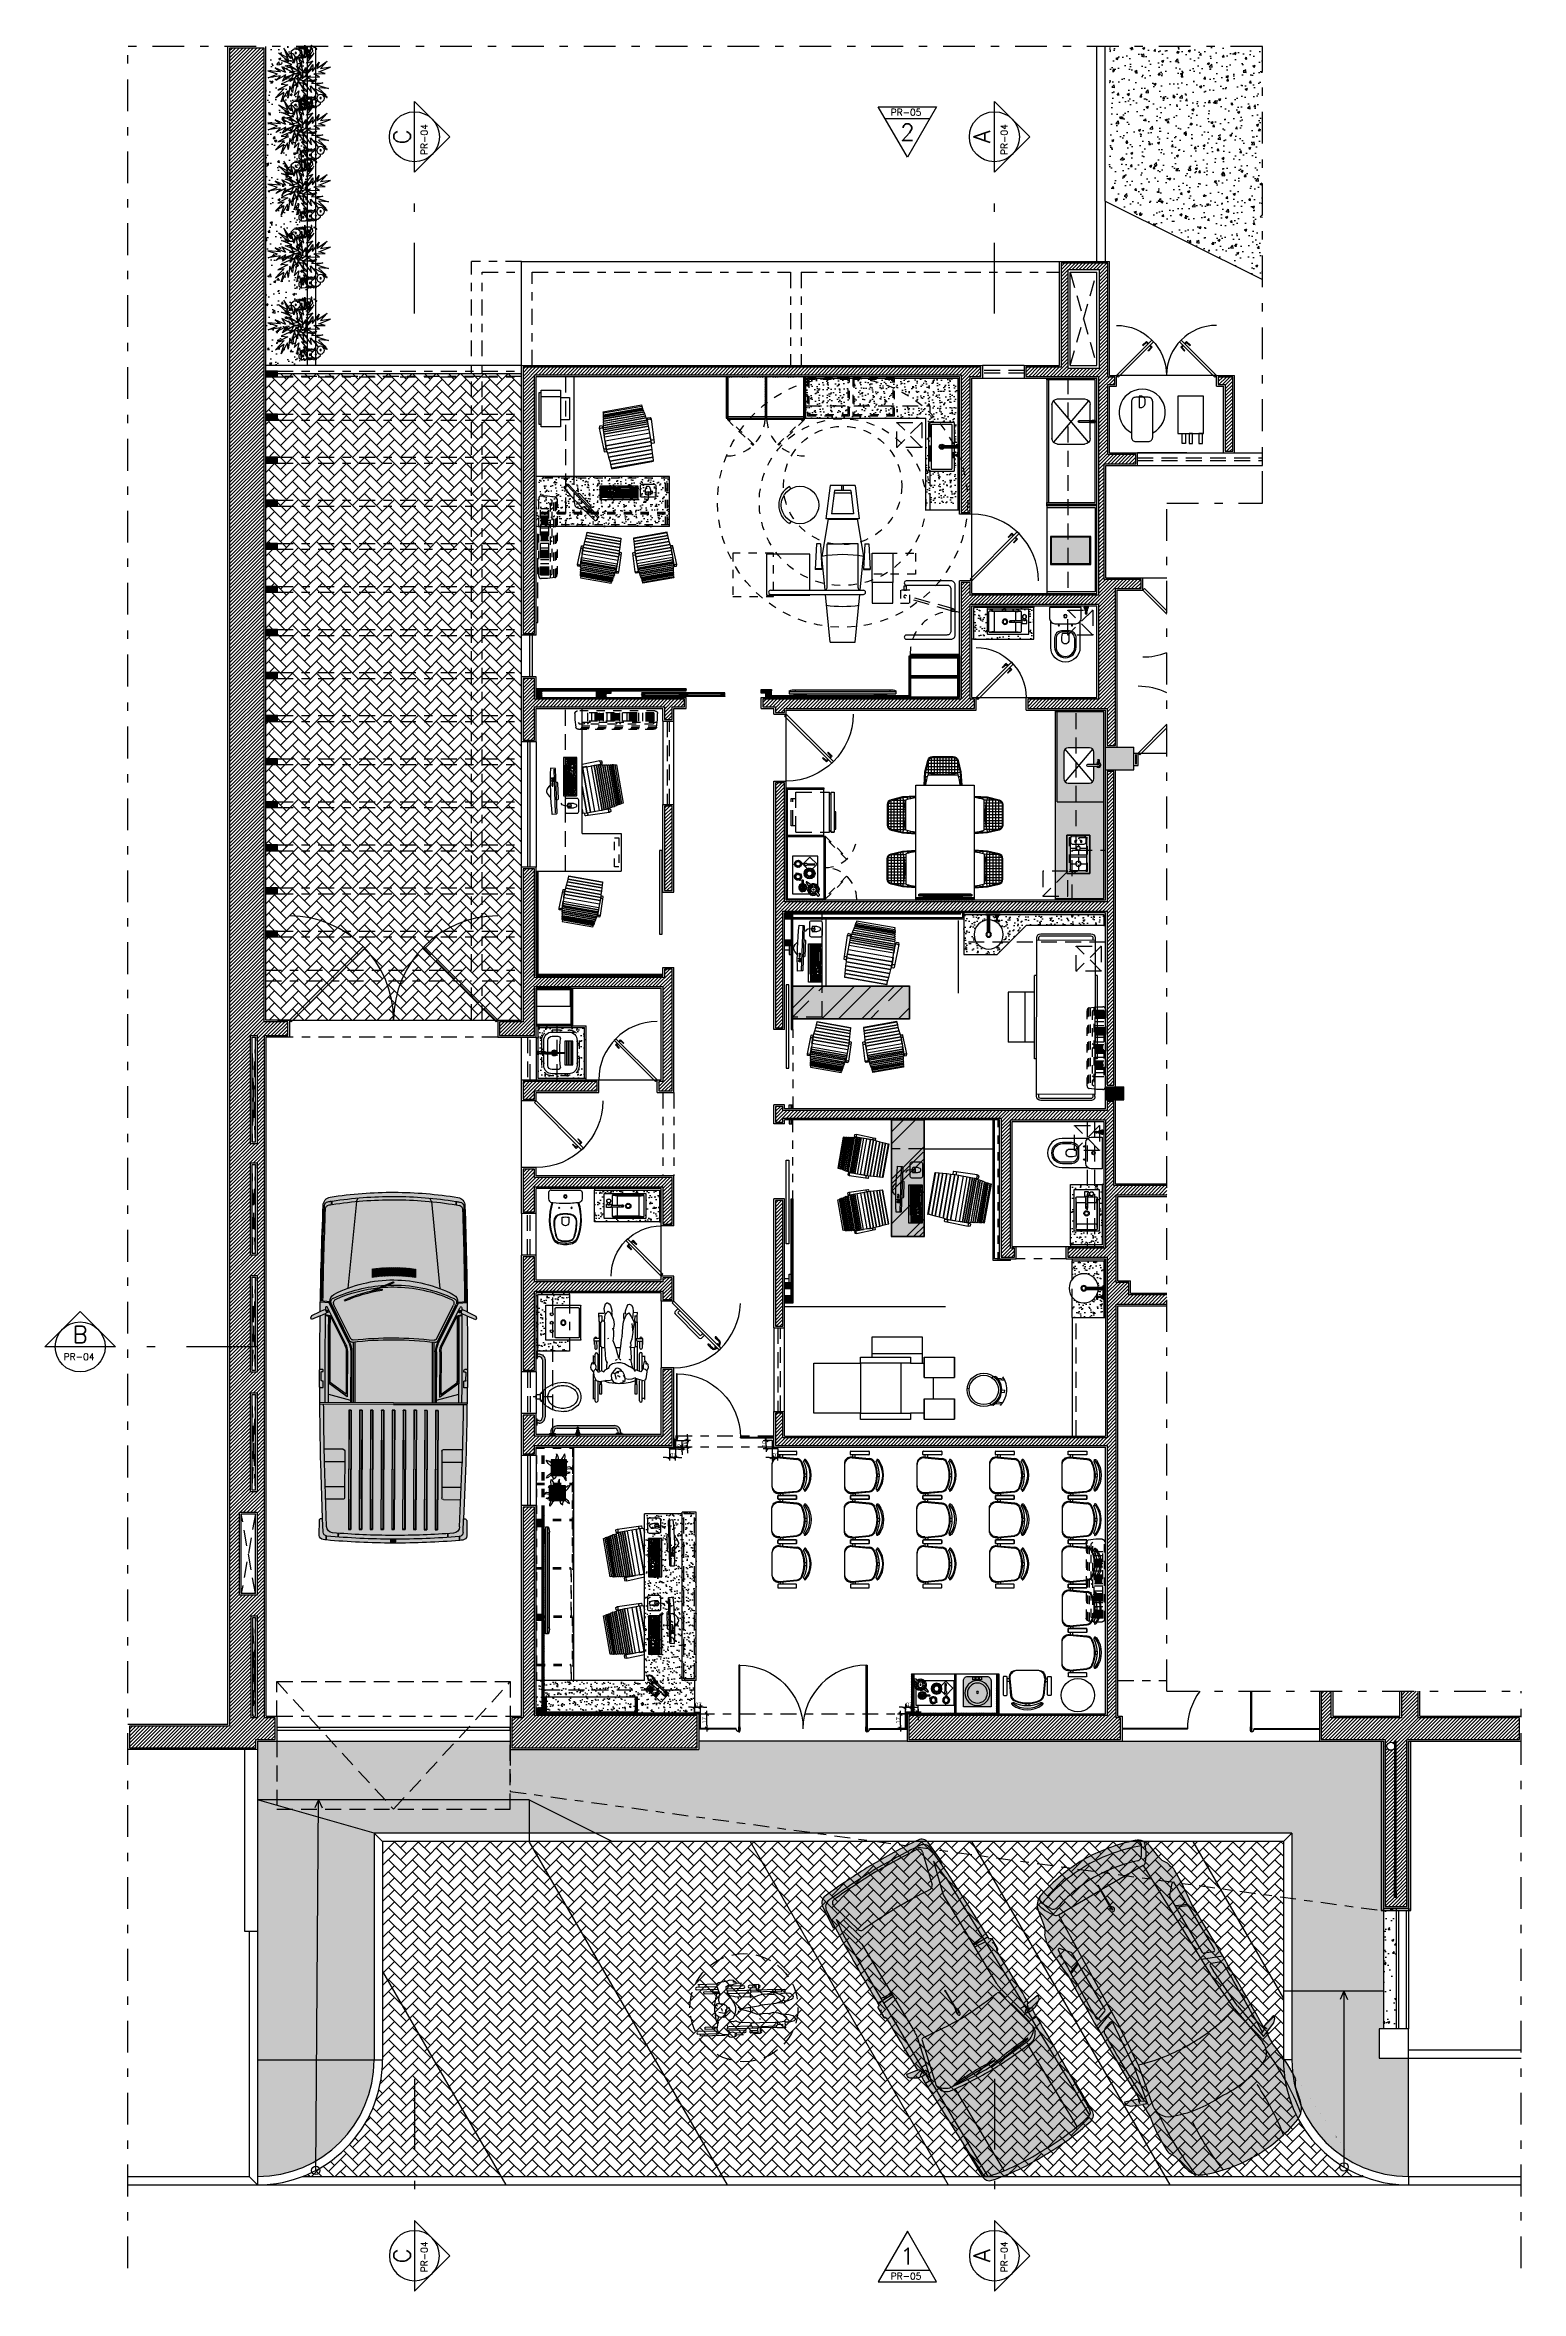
# Model space of a CAD drawing. Header units: millimetres. Extents: x 1999 to 2304, y 1614 to 1800.
# Drawn here: x 2205.26 to 2222.96, y 1617.94 to 1644.87 of the extents above; entities that cross this region are included whole.
import ezdxf
from ezdxf.enums import TextEntityAlignment as Align

# ---------------------------------------------------------------- set-up
doc = ezdxf.new("R2010")
doc.units = ezdxf.units.MM
doc.header["$LTSCALE"] = 0.03
doc.header["$PDMODE"] = 34
for name, pattern in [('CONTINU', [0]), ('DASHDOT', [25.4, 12.7, -6.35, 0, -6.35]), ('HIDDEN', [9.525, 6.35, -3.175]), ('HIDDEN2', [0.1875, 0.125, -0.0625])]:
    doc.linetypes.add(name, pattern=pattern)
for name, color, linetype in [('Ar condicionado', 3, 'Continuous'), ('BANCADAS', 5, 'Continuous'), ('BLOCOS', 5, 'Continuous'), ('COTA Especificações', 250, 'Continuous'), ('Especificações', 3, 'Continuous'), ('Esquadrias', 3, 'Continuous'), ('Layout', 6, 'Continuous'), ('LOUÇAS E METAIS', 5, 'Continuous'), ('PL09', 9, 'Continuous'), ('PL1', 1, 'Continuous'), ('PL2', 2, 'Continuous'), ('PL250', 250, 'Continuous'), ('PL251', 251, 'Continuous'), ('PL3', 3, 'Continuous'), ('PL4', 4, 'Continuous'), ('PL5', 5, 'Continuous'), ('PL6', 6, 'Continuous'), ('Projeção', 250, 'HIDDEN'), ('Texto', 4, 'Continuous'), ('Vegetação', 84, 'Continuous')]:
    doc.layers.add(name, color=color, linetype=linetype)
doc.styles.add('COTA50', font='ROMANS.shx', dxfattribs={"height": 0.08})
doc.styles.get("Standard").update_dxf_attribs({"font": 'arial.ttf'})
doc.styles.add('TIT50', font='ROMANS.SHX', dxfattribs={"height": 0.2})
doc.linetypes.add('ZIGZAG', pattern='A,0.00254,-5.08,[131,ltypeshp.shx,S=5.08,R=0,X=-5.08,Y=0],-10.16,[131,ltypeshp.shx,S=5.08,R=180,X=5.08,Y=0],-5.08', length=20.32254)
doc.dimstyles.new('TICK01', dxfattribs={"dimscale": 0, "dimtxt": 2, "dimasz": 1.5, "dimexe": 0.18, "dimexo": 0.06, "dimgap": 0.09, "dimtad": 1, "dimzin": 4, "dimdsep": 46, "dimtxsty": 'Standard', "dimblk": 'TICK1', "dimcen": 0.09, "dimclrd": 256, "dimclre": 256, "dimclrt": 4, "dimaunit": 1, "dimadec": 0, "dimazin": 0, "dimtfac": 1, "dimtix": 1, "dimtmove": 2, "dimatfit": 3, "dimldrblk": 'TICK1', "dimfxl": 1, "dimtolj": 1, "dimtzin": 12, "dimarcsym": 0})
pattern_1 = [(45, (174.669163, -0.952507), (-0.00707106781, 0.00707106781), [])]
pattern_2 = [(45, (174.669163, -0.952507), (-0.02121320344, 0.02121320344), [])]
pattern_3 = [(45, (149.669163, -0.952507), (-0.00707106781, 0.00707106781), [])]
pattern_4 = [(45, (174.66916, -0.95251), (1e-17, 0.143684098), [0.3048, -0.1016]), (135, (174.741, -0.88066), (1e-17, 0.143684098), [0.3048, -0.1016])]
pattern_5 = [(50, (174.66916, -0.9525), (0.273277003, -0.023908628), [0.028575, -0.314325]), (355, (174.66916, -0.9525), (-0.052865132, 0.286585268), [0.02286, -0.251460876]), (100.451445, (174.69194, -0.9545), (0.22041187, 0.262676628), [0.024285013, -0.267135367]), (46.1842, (174.66916, -0.8763), (0.40661856, -0.06306349), [0.0428625, -0.4714875]), (96.635558, (174.70305, -0.88156), (0.3561062, 0.371139187), [0.036427535, -0.40070341]), (351.184151, (174.66916, -0.8763), (0.3561062, 0.37113919), [0.03428995, -0.3771896]), (21, (174.70726, -0.89536), (0.227421587, -0.153397797), [0.028575, -0.314325]), (326, (174.70726, -0.89536), (0.092703043, 0.27628195), [0.02286, -0.25146]), (71.451445, (174.72621, -0.90814), (0.32012463, 0.122884153), [0.024285013, -0.267134906]), (37.5, (174.66916, -0.95251), (0.004632905, 0.1268325583), [0, -0.248412, 0, -0.25527, 0, -0.2524125]), (7.5, (174.66916, -0.95251), (0.100229494, 0.150270862), [0, -0.145542, 0, -0.242697, 0, -0.0962025]), (327.5, (174.5842, -0.95251), (0.2033858928, -0.008593116), [0, -0.09525, 0, -0.29718, 0, -0.394335]), (317.5, (174.5461, -0.9525), (0.222193772, 0.038139737), [0, -0.123825, 0, -0.197358, 0, -0.280035])]
pattern_6 = [(307.5, (174.66916, -0.95251), (0.0978826475, 0.0032000626), [0, -0.077216, 0, -0.08636, 0, -0.08255]), (277.5, (174.66916, -0.95251), (0.14336502, -0.0899046566), [0, -0.041656, 0, -0.069596, 0, -0.02667]), (237.5, (174.66916, -0.89002), (0.000287437, -0.158198474), [0, -0.0254, 0, -0.09144, 0, -0.11938]), (227.5, (174.66916, -0.89002), (0.044585865, -0.1527112905), [0, -0.0127, 0, -0.059944, 0, -0.06858])]
pattern_7 = [(135, (9.051567, 22.388613), (-0.007071067812, -0.007071067812), [])]
pattern_8 = [(135, (-179.408659, -17.510998), (-0.007071067812, -0.007071067812), [])]
pattern_9 = [(135, (199.515951, 33.26263), (-0.00707106781, -0.00707106781), [])]
pattern_10 = [(45, (199.503951, 33.26263), (-0.00707106781, 0.00707106781), [])]
pattern_11 = [(45, (-319.102786, -130.347078), (-0.007071067812, 0.007071067812), [])]
pattern_12 = [(45, (-345.372686, -130.347078), (-0.007071067812, 0.007071067812), [])]
pattern_13 = [(45, (2211.364867, 1633.546616), (-0.00707107, 0.00707107), [])]
pattern_14 = [(45, (174.369163, 1.93028), (-0.00707106781, 0.00707106781), [])]

msp = doc.modelspace()

# ---------------------------------------------------------------- texts
at = {"layer": 'Texto', "style": 'COTA50'}
for s, p in [('PR-05', (2215.402, 1644.018)), ('PR-04', (2205.485, 1629.099)), ('PR-05', (2215.402, 1618.077))]:
    msp.add_text(s, height=0.08, dxfattribs=at).set_placement(p)
at = {"layer": 'Texto', "style": 'TIT50'}
for s, p in [('C', (2209.543, 1643.765)), ('A', (2216.498, 1643.765)), ('C', (2209.543, 1618.362)), ('A', (2216.498, 1618.362))]:
    msp.add_text(s, height=0.2, rotation=90, dxfattribs=at).set_placement(p, align=Align.MIDDLE)
at = {"layer": 'Texto', "style": 'COTA50'}
for p in [(2209.85, 1643.546), (2216.805, 1643.546), (2209.85, 1618.163), (2216.805, 1618.163)]:
    msp.add_text('PR-04', height=0.08, rotation=90, dxfattribs=at).set_placement(p)
at = {"layer": 'Texto', "style": 'TIT50'}
for s, p in [('2', (2215.604, 1643.818)), ('B', (2205.684, 1629.406)), ('1', (2215.604, 1618.356))]:
    msp.add_text(s, height=0.2, dxfattribs=at).set_placement(p, align=Align.MIDDLE)

# ---------------------------------------------------------------- blocks, each defined once
blk = doc.blocks.new('L55_p')
at = {"layer": 'PL250'}
blk.add_lwpolyline([(0, 0.033, 1), (0, -0.033, 1)], format="xyb", close=True, dxfattribs=at)
at = {"layer": 'PL5'}
blk.add_lwpolyline([(0, 0.175, 1), (0, -0.175, 1)], format="xyb", close=True, dxfattribs=at)
blk.add_lwpolyline([(-0.013, -0.166, 1563.580027), (-0.013, -0.166)], format="xyb", dxfattribs=at)
at = {"layer": 'PL6'}
blk.add_lwpolyline([(0, 0.023, 1), (0, -0.023, 1)], format="xyb", close=True, dxfattribs=at)
blk = doc.blocks.new('Tipo')
at = {"layer": 'PL09'}
h = blk.add_hatch(color=256, dxfattribs=at)
edge = h.paths.add_edge_path()
edge.add_line((-1.55, 0.781), (-1.55, 0.773))
edge.add_arc((-2.205, -45.761), 46.539, 89.1941, 89.317)
edge.add_arc((-1.634, 0.775), 0.016, 92.6088, 179.6105, ccw=False)
edge.add_line((-1.635, 0.791), (-1.56, 0.791))
edge.add_arc((-1.56, 0.781), 0.00974, 0, 90, ccw=False)
edge = h.paths.add_edge_path()
edge.add_arc((-9.242, -0.124), 9.243, 0.7712, 4.8046)
edge.add_arc((-0.129, 0.642), 0.0974, 4.8046, 85.1762)
edge.add_line((-0.12, 0.739), (-0.409, 0.763))
edge.add_line((-0.409, 0.763), (-0.409, 0.743))
edge.add_arc((-2.205, -45.761), 46.539, 87.7886, 89.1249)
edge.add_line((-1.494, 0.773), (-1.494, 0.781))
edge.add_arc((-1.513, 0.781), 0.0195, 360, 450)
edge.add_line((-1.513, 0.8), (-1.635, 0.8))
edge.add_arc((-1.634, 0.775), 0.0256, 91.9264, 179.7946)
edge.add_arc((-2.205, -45.761), 46.539, 89.3289, 90.2287)
edge.add_line((-2.39, 0.778), (-2.369, 0.913))
edge.add_arc((-2.377, 0.914), 0.00811, 350.8067, 447.7651)
edge.add_arc((-2.385, 0.882), 0.0405, 77.6963, 117.5188)
edge.add_arc((-2.372, 0.858), 0.0678, 117.5192, 138.9652)
edge.add_line((-2.423, 0.903), (-2.448, 0.865))
edge.add_arc((-2.245, 0.731), 0.243, 146.5293, 160.4209)
edge.add_arc((-2.435, 0.798), 0.0423, 160.4209, 180)
edge.add_arc((-2.223, 0.745), 0.26, 168.223, 172.9272)
edge.add_arc((-2.205, -45.761), 46.539, 90.3397, 91.5282)
edge.add_line((-3.446, 0.762), (-3.457, 0.768))
edge.add_line((-3.457, 0.768), (-3.889, 0.768))
edge.add_arc((-3.889, 0.671), 0.0974, 90, 166.7197)
edge.add_arc((-1.163, 0.075), 2.888, 167.6473, 181.4976)
edge.add_arc((-1.163, -0.075), 2.888, 178.5024, 192.3527)
edge.add_arc((-3.889, -0.671), 0.0974, 193.2803, 270)
edge.add_line((-3.889, -0.768), (-3.457, -0.768))
edge.add_line((-3.457, -0.768), (-3.445, -0.762))
edge.add_arc((-2.205, 45.761), 46.539, 268.4725, 269.6603)
edge.add_arc((-2.223, -0.745), 0.26, 187.0728, 191.777)
edge.add_arc((-2.435, -0.798), 0.0423, 180, 199.5791)
edge.add_arc((-2.245, -0.731), 0.243, 199.5791, 213.4707)
edge.add_line((-2.448, -0.865), (-2.423, -0.903))
edge.add_arc((-2.372, -0.858), 0.0678, 221.0348, 242.4808)
edge.add_arc((-2.385, -0.882), 0.0405, 242.4812, 287.2898)
edge.add_arc((-2.377, -0.914), 0.00811, 297.3586, 369.1933)
edge.add_line((-2.369, -0.913), (-2.39, -0.778))
edge.add_arc((-2.205, 45.761), 46.539, 269.7713, 270.6711)
edge.add_arc((-1.634, -0.775), 0.0256, 180.2054, 268.0736)
edge.add_line((-1.635, -0.8), (-1.513, -0.8))
edge.add_arc((-1.513, -0.781), 0.0195, 270, 360)
edge.add_line((-1.494, -0.781), (-1.494, -0.773))
edge.add_arc((-2.205, 45.761), 46.539, 270.8751, 272.2114)
edge.add_line((-0.409, -0.743), (-0.409, -0.763))
edge.add_line((-0.409, -0.763), (-0.12, -0.739))
edge.add_arc((-0.129, -0.642), 0.0974, 274.8238, 355.1954)
edge.add_arc((-9.242, 0.124), 9.243, 355.1954, 359.2288)
edge = h.paths.add_edge_path()
edge.add_arc((-1.56, -0.781), 0.00974, 270, 360)
edge.add_line((-1.55, -0.781), (-1.55, -0.773))
edge.add_arc((-2.205, 45.761), 46.539, 270.683, 270.8059, ccw=False)
edge.add_arc((-1.634, -0.775), 0.016, 180.3895, 267.3912)
edge.add_line((-1.635, -0.791), (-1.56, -0.791))
at = {"layer": 'PL250'}
for p, q in [((-2.579, 0.71), (-3.919, 0.71)), ((-2.665, 0.68), (-2.721, 0.67)), ((-2.116, 0.547), (-2.665, 0.68)), ((-2.579, 0.71), (-2.579, 0.777)), ((-2.052, 0.577), (-2.572, 0.7)), ((-2.481, 0.72), (-2.57, 0.72)), ((-2.394, 0.758), (-2.443, 0.739)), ((-2.443, 0.739), (-2.443, 0.702)), ((-0.587, 0.705), (-2.443, 0.72)), ((-2.39, 0.778), (-2.394, 0.758)), ((-2.391, 0.658), (-2.391, 0.72)), ((-0.752, 0.57), (-1.985, 0.57)), ((-1.635, 0.791), (-1.56, 0.791)), ((-1.55, 0.781), (-1.55, 0.773)), ((-1.495, 0.712), (-1.482, 0.57)), ((-1.459, 0.772), (-1.459, 0.57)), ((-1.429, 0.712), (-1.443, 0.57)), ((-0.342, 0.678), (-0.752, 0.57)), ((-0.587, 0.705), (-0.342, 0.678)), ((-0.185, 0.623), (-0.577, 0.519)), ((-0.409, 0.743), (-0.188, 0.725)), ((-2.817, 0.509), (-3.957, 0.509)), ((-2.777, 0.481), (-2.773, -0.077)), ((-2.768, 0.481), (-2.777, 0.481)), ((-2.808, 0), (-2.817, -0.001)), ((-2.04, 0.013), (-1.96, 0.006)), ((-2.817, -0.001), (-2.752, -0.554)), ((-2.773, -0.077), (-2.764, -0.076)), ((-2.04, -0.008), (-1.96, -0.001)), ((-2.817, -0.509), (-3.957, -0.509)), ((-0.185, -0.623), (-0.577, -0.519)), ((-2.579, -0.71), (-3.919, -0.71)), ((-2.752, -0.554), (-2.743, -0.553)), ((-2.665, -0.68), (-2.721, -0.67)), ((-2.116, -0.547), (-2.665, -0.68)), ((-2.579, -0.71), (-2.579, -0.777)), ((-2.052, -0.577), (-2.572, -0.7)), ((-2.481, -0.72), (-2.57, -0.72)), ((-2.443, -0.739), (-2.443, -0.702)), ((-0.587, -0.705), (-2.443, -0.72)), ((-2.394, -0.758), (-2.443, -0.739)), ((-2.39, -0.778), (-2.394, -0.758)), ((-2.391, -0.658), (-2.391, -0.72)), ((-0.752, -0.57), (-1.985, -0.57)), ((-1.635, -0.791), (-1.56, -0.791)), ((-1.55, -0.781), (-1.55, -0.773)), ((-1.495, -0.712), (-1.482, -0.57)), ((-1.459, -0.772), (-1.459, -0.57)), ((-1.429, -0.712), (-1.443, -0.57)), ((-0.342, -0.678), (-0.752, -0.57)), ((-0.587, -0.705), (-0.342, -0.678)), ((-0.409, -0.743), (-0.188, -0.725))]:
    blk.add_line(p, q, dxfattribs=at)
for points in [[(-2.004, 0.01, 0.092227), (-2.013, 0.017, 0.060233), (-2.026, 0.021, 0.046585), (-2.044, 0.022, 0.046585), (-2.062, 0.021, 0.060233), (-2.075, 0.017, 0.101656), (-2.085, 0.009, 0.186807), (-2.087, 0.003, 0.186807), (-2.085, -0.004, 0.101656), (-2.075, -0.011, 0.060233), (-2.062, -0.015, 0.046585), (-2.044, -0.017, 0.046585)], [(-2.044, -0.017, 0.046585), (-2.026, -0.015, 0.060233), (-2.013, -0.011, 0.091445), (-2.004, -0.005, 0.186807)]]:
    blk.add_lwpolyline(points, format="xyb", dxfattribs=at)
for points in [[(-1.753, 0.006), (-1.96, 0.006)], [(-1.96, -0.001), (-1.753, -0.001)]]:
    blk.add_lwpolyline(points, dxfattribs=at)
blk.add_circle((-1.748, 0.003), 0.00658, dxfattribs=at)
for centre, radius, start, end in [((-1.153, 0.076), 2.84, 167.415, 181.5567), ((-3.858, 0.681), 0.0681, 90, 168.3611), ((-2.205, -45.761), 46.539, 91.5282, 92.0355), ((1.949, -0.038), 4.797, 172.8791, 179.5579), ((-2.676, 0.541), 0.136, 109.1377, 173.538), ((1.949, -0.038), 4.759, 172.8742, 179.5576), ((-2.587, 0.504), 0.192, 113.8598, 165.528), ((-2.57, 0.71), 0.00974, 90, 256.6993), ((-2.223, 0.745), 0.26, 172.9272, 189.9837), ((-2.471, 0.846), 0.111, 263.9672, 284.5747), ((-2.471, 0.839), 0.125, 265.4355, 282.8705), ((-2.461, 0.708), 0.019, 202.2729, 342.8001), ((-2.543, 0.721), 0.101, 10.2283, 49.7397), ((-2.123, 0.519), 0.0292, 352.6844, 76.5593), ((-1.985, 0.862), 0.292, 256.6993, 270), ((-1.634, 0.775), 0.016, 92.1313, 179.6105), ((-1.56, 0.781), 0.00974, 0, 90), ((-0.196, 0.628), 0.0974, 4.7529, 85.1762), ((-0.172, 0.576), 0.0487, 4.4155, 104.8445), ((-9.242, -0.124), 9.146, 0.7712, 4.4155), ((-9.242, -0.124), 9.175, 0.7712, 4.7529), ((-6.219, 0.177), 3.464, 355.8109, 5.0412), ((4.731, -0.273), 6.87, 173.4151, 177.7323), ((-0.565, 0.472), 0.0487, 104.8445, 183.8909), ((-9.004, -0.102), 8.41, 0.6891, 3.8909), ((-1.153, -0.076), 2.84, 178.4433, 192.585), ((1.949, 0.038), 4.797, 180.4421, 187.1209), ((-6.205, -0.679), 3.464, 2.0761, 11.3064), ((4.731, 0.273), 6.87, 182.2677, 186.5849), ((-2.045, 0.003), 0.0116, 62.7783, 297.2217), ((-9.004, 0.102), 8.41, 356.1091, 359.3109), ((-9.242, 0.124), 9.146, 355.5845, 359.2288), ((-9.242, 0.124), 9.175, 355.2471, 359.2288), ((1.949, 0.038), 4.759, 181.3605, 187.1258), ((-2.123, -0.519), 0.0292, 283.4407, 7.3156), ((-0.565, -0.472), 0.0487, 176.1091, 255.1555), ((-3.858, -0.681), 0.0681, 191.6389, 270), ((-2.205, 45.761), 46.539, 267.9645, 268.4725), ((-2.676, -0.541), 0.136, 186.462, 250.8623), ((-2.587, -0.504), 0.192, 194.472, 246.1402), ((-2.57, -0.71), 0.00974, 103.3007, 270), ((-2.223, -0.745), 0.26, 170.0163, 187.0728), ((-2.471, -0.846), 0.111, 75.4253, 96.0328), ((-2.471, -0.839), 0.125, 77.1295, 94.5645), ((-2.461, -0.708), 0.019, 17.1999, 157.7271), ((-2.543, -0.721), 0.101, 310.2603, 349.7717), ((-1.985, -0.862), 0.292, 90, 103.3007), ((-1.634, -0.775), 0.016, 180.3895, 267.8687), ((-1.56, -0.781), 0.00974, 270, 0), ((-0.196, -0.628), 0.0974, 274.8238, 355.2471), ((-0.172, -0.576), 0.0487, 255.1555, 355.5845)]:
    blk.add_arc(centre, radius, start, end, dxfattribs=at)
at = {"layer": 'PL5'}
blk.add_lwpolyline([(-0.032, 0.65, 0.365807), (-0.12, 0.739), (-0.409, 0.763), (-0.409, 0.743, 0.005831), (-1.494, 0.773), (-1.494, 0.781, 0.414214), (-1.513, 0.8), (-1.635, 0.8, 0.403357), (-1.66, 0.775, 0.003926), (-2.39, 0.778), (-2.369, 0.913, 0.324122), (-2.373, 0.921, 0.198045), (-2.404, 0.918, 0.09385), (-2.423, 0.903), (-2.448, 0.865, 0.060688), (-2.475, 0.812, 0.085553), (-2.477, 0.798, 0.000085), (-2.477, 0.798, 0.020529), (-2.481, 0.777, 0.005186), (-3.446, 0.762), (-3.457, 0.768), (-3.889, 0.768, 0.347844), (-3.984, 0.693, 0.060507), (-4.05, 0, 0.060507), (-3.984, -0.693, 0.347844), (-3.889, -0.768), (-3.457, -0.768), (-3.445, -0.762, 0.005182), (-2.481, -0.777, 0.020529), (-2.477, -0.798, 0.085638), (-2.475, -0.812, 0.060688), (-2.448, -0.865), (-2.423, -0.903, 0.093847), (-2.404, -0.918, 0.198049), (-2.373, -0.921, 0.324122), (-2.369, -0.913), (-2.39, -0.778, 0.003926), (-1.66, -0.775, 0.403357), (-1.635, -0.8), (-1.513, -0.8, 0.414214), (-1.494, -0.781), (-1.494, -0.773, 0.005831), (-0.409, -0.743), (-0.409, -0.763), (-0.12, -0.739, 0.365807), (-0.032, -0.65, 0.017601), (0, 0, 0.017601)], format="xyb", close=True, dxfattribs=at)
blk = doc.blocks.new('Golf')
at = {"layer": 'PL09'}
h = blk.add_hatch(color=256, dxfattribs=at)
h.dxf.hatch_style = 1
h.paths.add_polyline_path([(-0.112, 0.652, 0.290569), (-0.262, 0.774), (-0.428, 0.801, -0.143646), (-0.53, 0.843, 0.18179), (-0.594, 0.863, 0.18179), (-0.658, 0.884, 0.032048), (-1.11, 0.855, 0.010704), (-2.846, 0.86), (-2.837, 0.877), (-2.814, 0.869), (-2.761, 1.033), (-2.772, 1.035), (-2.799, 1.03), (-2.839, 0.994), (-2.895, 0.859, 0.001052), (-3.066, 0.855, 0.056283), (-3.518, 0.884, 0.18179), (-3.582, 0.863, -0.143646), (-3.684, 0.821, 0.052221), (-3.832, 0.79, 0.236222), (-3.985, 0.659, 0.091914), (-4.107, 0, 0.091914), (-3.985, -0.659, 0.236222), (-3.832, -0.79, 0.052221), (-3.684, -0.821, -0.143646), (-3.582, -0.863, 0.18179), (-3.518, -0.884, 0.056283), (-3.066, -0.855, 0.001052), (-2.895, -0.859), (-2.839, -0.994), (-2.799, -1.03), (-2.772, -1.035), (-2.761, -1.033), (-2.814, -0.869), (-2.837, -0.877), (-2.846, -0.86, 0.010704), (-1.11, -0.855, 0.032048), (-0.658, -0.884, 0.18179), (-0.594, -0.863, 0.18179), (-0.53, -0.843, -0.143646), (-0.428, -0.801), (-0.262, -0.774, 0.290569), (-0.112, -0.652, 0.074967), (0, 0, 0.074967)])
at = {"layer": 'PL250', "linetype": 'ByBlock'}
for p, q in [((-2.918, 0.804), (-2.895, 0.859)), ((-2.846, 0.86), (-2.878, 0.797)), ((-2.837, 0.877), (-2.864, 0.887)), ((-1.841, 0.866), (-1.746, 0.624)), ((-1.11, 0.812), (-1.051, 0.678)), ((-1.091, 0.81), (-1.033, 0.678)), ((-2.456, 0.668), (-2.972, 0.761)), ((-2.443, 0.719), (-2.918, 0.804)), ((-2.456, 0.668), (-1.946, 0.629)), ((-2.443, 0.719), (-1.932, 0.679)), ((-0.421, 0.588), (-1.946, 0.629)), ((-1.864, 0.678), (-1.932, 0.679)), ((-1.882, 0.79), (-1.847, 0.702)), ((-1.739, 0.794), (-1.698, 0.69)), ((-1.68, 0.678), (-0.902, 0.678)), ((-0.889, 0.683), (-0.778, 0.781)), ((-0.421, 0.587), (-0.421, 0.005)), ((-0.311, 0.629), (-0.197, 0.693)), ((-0.688, 0.007), (-0.353, 0.004)), ((-0.353, -0.004), (-0.353, 0.004)), ((-0.688, -0.007), (-0.353, -0.004)), ((-0.421, -0.587), (-0.421, -0.005)), ((-2.456, -0.668), (-2.972, -0.761)), ((-2.443, -0.719), (-2.918, -0.804)), ((-2.918, -0.804), (-2.895, -0.859)), ((-2.846, -0.86), (-2.878, -0.797)), ((-2.456, -0.668), (-1.946, -0.629)), ((-2.443, -0.719), (-1.932, -0.679)), ((-0.421, -0.588), (-1.946, -0.629)), ((-1.864, -0.678), (-1.932, -0.679)), ((-1.882, -0.79), (-1.847, -0.702)), ((-1.841, -0.866), (-1.746, -0.624)), ((-1.739, -0.794), (-1.698, -0.69)), ((-1.68, -0.678), (-0.902, -0.678)), ((-1.11, -0.812), (-1.051, -0.678)), ((-1.091, -0.81), (-1.033, -0.678)), ((-0.889, -0.683), (-0.778, -0.781)), ((-0.311, -0.629), (-0.197, -0.693)), ((-2.837, -0.877), (-2.864, -0.887))]:
    blk.add_line(p, q, dxfattribs=at)
for centre, radius, start, end in [((-2.088, -39.672), 40.5, 89.7857, 91.1003), ((-1.937, 0.769), 0.059, 21.2791, 89.7857), ((-1.72, 0.801), 0.0197, 89.6118, 201.2791), ((-2.002, -40.859), 41.681, 88.3299, 89.6118), ((-3.437, -2.536), 3.304, 83.8263, 98.7194), ((-1.838, 0.117), 1.449, 158.9468, 184.6441), ((-3.006, 0.567), 0.197, 79.8299, 158.9468), ((-0.234, 0), 2.321, 163.2682, 180), ((-1.864, 0.695), 0.0177, 268.4926, 21.2791), ((-1.68, 0.697), 0.0197, 201.2791, 270), ((-0.902, 0.697), 0.0197, 270, 311.6453), ((-0.788, 0.79), 0.0138, 319.5223, 88.2063), ((-0.362, 0.587), 0.059, 130.9804, 180), ((-0.084, 0.266), 0.484, 101.1159, 130.9804), ((-0.282, 0.577), 0.059, 119.294, 197.2942), ((-2.285, -0.05), 2.04, 1.3982, 17.3891), ((-2.247, -0.043), 2.169, 1.135, 19.702), ((-0.172, 0.635), 0.0623, 15.1262, 113.3532), ((-3.575, -2.849), 3.304, 86.544, 98.4137), ((-0.234, 0), 2.321, 180, 196.7318), ((-0.688, 0), 0.0297, 13.7603, 346.2397), ((-0.688, 0), 0.00735, 90, 270), ((-1.838, -0.117), 1.449, 175.3559, 201.0532), ((-2.285, 0.05), 2.04, 342.6109, 358.6018), ((-2.247, 0.043), 2.169, 340.298, 358.865), ((-3.575, 2.849), 3.304, 261.5863, 273.456), ((-3.437, 2.536), 3.304, 261.2806, 276.1737), ((-3.006, -0.567), 0.197, 201.0532, 280.1701), ((-1.937, -0.769), 0.059, 270.2143, 338.7209), ((-1.864, -0.695), 0.0177, 338.7209, 91.5074), ((-1.72, -0.801), 0.0197, 158.7209, 270.3882), ((-2.002, 40.859), 41.681, 270.3882, 271.6701), ((-1.68, -0.697), 0.0197, 90, 158.7209), ((-0.902, -0.697), 0.0197, 48.3547, 90), ((-0.788, -0.79), 0.0138, 271.7937, 40.4777), ((-0.362, -0.587), 0.059, 180, 229.0196), ((-0.084, -0.266), 0.484, 229.0196, 258.8841), ((-0.282, -0.577), 0.059, 162.7058, 240.706), ((-0.172, -0.635), 0.0623, 246.6468, 344.8738), ((-2.088, 39.672), 40.5, 268.8997, 270.2143)]:
    blk.add_arc(centre, radius, start, end, dxfattribs=at)
at = {"layer": 'PL5'}
blk.add_lwpolyline([(-0.112, 0.652, 0.290569), (-0.262, 0.774), (-0.428, 0.801, -0.143646), (-0.53, 0.843, 0.18179), (-0.594, 0.863, 0.18179), (-0.658, 0.884, 0.032048), (-1.11, 0.855, 0.010704), (-2.846, 0.86), (-2.837, 0.877), (-2.814, 0.869), (-2.761, 1.033), (-2.772, 1.035), (-2.799, 1.03), (-2.839, 0.994), (-2.895, 0.859, 0.001052), (-3.066, 0.855, 0.056283), (-3.518, 0.884, 0.18179), (-3.582, 0.863, -0.143646), (-3.684, 0.821, 0.052221), (-3.832, 0.79, 0.236222), (-3.985, 0.659, 0.091914), (-4.107, 0, 0.091914), (-3.985, -0.659, 0.236222), (-3.832, -0.79, 0.052221), (-3.684, -0.821, -0.143646), (-3.582, -0.863, 0.18179), (-3.518, -0.884, 0.056283), (-3.066, -0.855, 0.001052), (-2.895, -0.859), (-2.839, -0.994), (-2.799, -1.03), (-2.772, -1.035), (-2.761, -1.033), (-2.814, -0.869), (-2.837, -0.877), (-2.846, -0.86, 0.010704), (-1.11, -0.855, 0.032048), (-0.658, -0.884, 0.18179), (-0.594, -0.863, 0.18179), (-0.53, -0.843, -0.143646), (-0.428, -0.801), (-0.262, -0.774, 0.290569), (-0.112, -0.652, 0.074967), (0, 0, 0.074967)], format="xyb", close=True, dxfattribs=at)
blk = doc.blocks.new('IMAGEM CADEIRANTE.01')
at = {"layer": 'PL251'}
for p, q in [((-0.37, 0.292), (-0.603, 0.284)), ((-0.368, 0.323), (-0.588, 0.316)), ((-0.577, 0.311), (-0.576, 0.287)), ((-0.357, 0.326), (-0.365, 0.305)), ((-0.365, 0.305), (-0.332, 0.219)), ((-0.341, 0.338), (-0.357, 0.326)), ((-0.259, 0.355), (-0.341, 0.338)), ((-0.244, 0.353), (-0.259, 0.355)), ((-0.219, 0.309), (-0.257, 0.282)), ((-0.255, 0.28), (-0.235, 0.232)), ((-0.209, 0.372), (-0.244, 0.353)), ((-0.244, 0.351), (-0.232, 0.34)), ((-0.239, 0.267), (-0.039, 0.274)), ((-0.232, 0.34), (-0.219, 0.309)), ((-0.04, 0.303), (-0.226, 0.297)), ((-0.221, 0.314), (-0.181, 0.315)), ((-0.167, 0.367), (-0.209, 0.372)), ((-0.181, 0.315), (-0.15, 0.327)), ((-0.146, 0.349), (-0.167, 0.367)), ((-0.162, 0.347), (-0.162, 0.358)), ((-0.134, 0.345), (-0.162, 0.347)), ((-0.15, 0.327), (-0.131, 0.329)), ((-0.134, 0.345), (-0.128, 0.341)), ((-0.131, 0.329), (-0.128, 0.341)), ((-0.064, 0.333), (-0.121, 0.331)), ((-0.075, 0.328), (-0.074, 0.303)), ((0.111, 0.309), (0.028, 0.306)), ((0.029, 0.278), (0.11, 0.281)), ((0.141, 0.317), (0.069, 0.314)), ((0.113, 0.25), (0.111, 0.316)), ((0.144, 0.233), (0.141, 0.317)), ((0.145, 0.31), (0.141, 0.31)), ((0.143, 0.282), (0.145, 0.282)), ((-0.602, 0.255), (-0.358, 0.263)), ((-0.516, 0.231), (-0.407, 0.235)), ((-0.515, 0.203), (-0.516, 0.231)), ((-0.406, 0.207), (-0.515, 0.203)), ((-0.407, 0.235), (-0.406, 0.207)), ((-0.407, 0.229), (-0.344, 0.231)), ((-0.406, 0.213), (-0.339, 0.215)), ((-0.389, 0.078), (-0.39, 0.004)), ((-0.39, 0.004), (-0.375, -0.1)), ((-0.378, 0.152), (-0.389, 0.078)), ((-0.386, 0.023), (-0.382, 0.038)), ((-0.384, -0.005), (-0.386, 0.023)), ((-0.382, 0.056), (-0.365, 0.074)), ((-0.382, 0.038), (-0.382, 0.056)), ((-0.362, 0.214), (-0.378, 0.152)), ((-0.366, 0.07), (-0.352, 0.064)), ((-0.365, 0.074), (-0.352, 0.091)), ((-0.352, 0.091), (-0.326, 0.09)), ((-0.339, 0.173), (-0.343, 0.132)), ((-0.343, 0.132), (-0.332, 0.095)), ((-0.324, 0.21), (-0.339, 0.173)), ((-0.332, 0.219), (-0.324, 0.21)), ((-0.326, 0.09), (-0.289, 0.087)), ((-0.288, 0.067), (-0.322, 0.088)), ((-0.311, 0.034), (-0.301, 0.013)), ((-0.301, 0.013), (-0.296, -0.001)), ((-0.289, 0.087), (-0.25, 0.065)), ((-0.248, 0.004), (-0.271, -0.029)), ((-0.259, 0.017), (-0.258, -0.009)), ((-0.25, 0.218), (-0.227, 0.204)), ((-0.25, 0.065), (-0.244, 0.053)), ((-0.241, 0.031), (-0.248, 0.004)), ((-0.246, 0.059), (-0.223, 0.042)), ((-0.244, 0.053), (-0.241, 0.031)), ((-0.235, 0.232), (-0.234, 0.209)), ((0.113, 0.25), (-0.23, 0.238)), ((-0.227, 0.204), (-0.208, 0.181)), ((-0.223, 0.042), (-0.21, 0.024)), ((-0.222, 0.209), (0.044, 0.217)), ((-0.21, 0.024), (-0.203, 0.006)), ((-0.208, 0.181), (-0.193, 0.156)), ((-0.159, 0.174), (-0.205, 0.182)), ((-0.203, 0.006), (-0.204, -0.015)), ((-0.193, 0.156), (-0.187, 0.137)), ((-0.19, 0.147), (-0.155, 0.09)), ((-0.131, 0.168), (-0.159, 0.174)), ((-0.155, 0.09), (-0.139, 0.046)), ((-0.139, 0.005), (-0.15, -0.055)), ((-0.139, 0.046), (-0.139, 0.005)), ((-0.082, 0.171), (-0.126, 0.166)), ((-0.11, 0.167), (-0.104, 0.153)), ((-0.104, 0.153), (-0.106, 0.144)), ((-0.09, 0.033), (-0.104, 0.046)), ((-0.104, -0.019), (-0.095, 0.006)), ((-0.088, 0.027), (0.09, 0.056)), ((-0.039, 0.01), (-0.088, 0.019)), ((0.037, 0.166), (-0.082, 0.171)), ((0.039, -0.01), (-0.039, 0.01)), ((0.037, 0.215), (0.038, 0.17)), ((0.062, 0.171), (0.037, 0.165)), ((0.05, 0.158), (0.037, 0.166)), ((0.04, 0.044), (0.042, -0.006)), ((0.048, 0.239), (0.043, 0.248)), ((0.044, 0.217), (0.049, 0.226)), ((0.049, 0.226), (0.048, 0.239)), ((0.049, 0.23), (0.343, 0.24)), ((0.092, 0.168), (0.062, 0.171)), ((0.137, 0.186), (0.087, 0.166)), ((0.09, 0.056), (0.139, 0.062)), ((0.113, 0.25), (0.143, 0.241)), ((0.171, 0.194), (0.137, 0.186)), ((0.139, 0.062), (0.172, 0.073)), ((0.344, 0.258), (0.143, 0.251)), ((0.216, 0.201), (0.171, 0.194)), ((0.172, 0.073), (0.289, 0.085)), ((0.172, 0.073), (0.173, 0.077)), ((0.328, 0.193), (0.216, 0.201)), ((0.335, 0.222), (0.241, 0.202)), ((0.289, 0.085), (0.349, 0.093)), ((0.344, 0.218), (0.335, 0.222)), ((0.341, 0.246), (0.347, 0.26)), ((0.343, 0.233), (0.341, 0.246)), ((0.357, 0.228), (0.343, 0.233)), ((0.376, 0.207), (0.344, 0.218)), ((0.347, 0.26), (0.411, 0.26)), ((0.349, 0.093), (0.373, 0.103)), ((0.417, 0.231), (0.357, 0.228)), ((0.36, 0.214), (0.361, 0.226)), ((0.411, 0.096), (0.365, 0.098)), ((0.373, 0.103), (0.434, 0.131)), ((0.412, 0.189), (0.376, 0.207)), ((0.425, 0.21), (0.39, 0.203)), ((0.409, 0.26), (0.455, 0.264)), ((0.443, 0.097), (0.411, 0.096)), ((0.454, 0.162), (0.412, 0.189)), ((0.417, 0.231), (0.417, 0.261)), ((0.47, 0.215), (0.425, 0.21)), ((0.434, 0.131), (0.454, 0.162)), ((0.435, 0.129), (0.454, 0.122)), ((0.45, 0.101), (0.443, 0.097)), ((0.451, 0.123), (0.45, 0.101)), ((0.455, 0.264), (0.453, 0.213)), ((0.454, 0.122), (0.482, 0.124)), ((0.517, 0.211), (0.47, 0.215)), ((0.482, 0.124), (0.535, 0.143)), ((0.546, 0.195), (0.517, 0.211)), ((0.535, 0.143), (0.556, 0.159)), ((0.56, 0.173), (0.546, 0.195)), ((0.556, 0.159), (0.56, 0.173)), ((-0.356, -0.24), (-0.589, -0.247)), ((-0.588, -0.276), (-0.333, -0.268)), ((-0.502, -0.193), (-0.393, -0.19)), ((-0.501, -0.221), (-0.502, -0.193)), ((-0.392, -0.218), (-0.501, -0.221)), ((-0.393, -0.19), (-0.392, -0.218)), ((-0.393, -0.195), (-0.359, -0.194)), ((-0.392, -0.212), (-0.363, -0.211)), ((-0.37, -0.049), (-0.384, -0.005)), ((-0.375, -0.1), (-0.353, -0.159)), ((-0.332, -0.074), (-0.37, -0.049)), ((-0.356, -0.218), (-0.344, -0.145)), ((-0.342, -0.258), (-0.356, -0.218)), ((-0.348, -0.107), (-0.339, -0.069)), ((-0.34, -0.142), (-0.348, -0.107)), ((-0.285, -0.283), (-0.342, -0.258)), ((-0.272, -0.03), (-0.336, -0.017)), ((-0.279, -0.076), (-0.332, -0.074)), ((-0.251, -0.058), (-0.279, -0.076)), ((-0.271, -0.029), (-0.26, -0.047)), ((-0.26, -0.047), (-0.26, -0.06)), ((-0.204, -0.015), (-0.251, -0.058)), ((-0.246, -0.223), (-0.207, -0.252)), ((-0.221, -0.148), (-0.245, -0.17)), ((-0.236, -0.208), (-0.242, -0.219)), ((-0.24, -0.165), (-0.229, -0.188)), ((-0.229, -0.188), (-0.236, -0.208)), ((0.128, -0.204), (-0.229, -0.216)), ((-0.209, -0.127), (-0.221, -0.148)), ((-0.221, -0.279), (-0.209, -0.264)), ((-0.218, -0.186), (0.057, -0.176)), ((-0.026, -0.229), (-0.218, -0.235)), ((-0.2, -0.102), (-0.209, -0.127)), ((-0.209, -0.264), (-0.207, -0.252)), ((-0.207, -0.257), (-0.175, -0.251)), ((-0.203, -0.123), (-0.166, -0.125)), ((-0.171, -0.091), (-0.198, -0.106)), ((-0.175, -0.251), (-0.141, -0.262)), ((-0.15, -0.055), (-0.171, -0.091)), ((-0.163, -0.124), (-0.124, -0.115)), ((-0.142, -0.262), (-0.025, -0.258)), ((-0.137, -0.119), (-0.092, -0.133)), ((-0.125, -0.261), (-0.128, -0.277)), ((-0.092, -0.133), (0.033, -0.136)), ((-0.056, -0.258), (-0.056, -0.277)), ((0.033, -0.136), (0.05, -0.141)), ((0.128, -0.04), (0.039, -0.01)), ((0.047, -0.142), (0.048, -0.177)), ((0.13, -0.262), (0.047, -0.261)), ((0.048, -0.232), (0.129, -0.233)), ((0.05, -0.141), (0.153, -0.136)), ((0.057, -0.176), (0.062, -0.185)), ((0.063, -0.197), (0.058, -0.206)), ((0.062, -0.185), (0.063, -0.197)), ((0.063, -0.188), (0.357, -0.179)), ((0.16, -0.269), (0.089, -0.268)), ((0.187, -0.033), (0.121, -0.042)), ((0.128, -0.204), (0.157, -0.193)), ((0.128, -0.204), (0.13, -0.269)), ((0.153, -0.136), (0.337, -0.132)), ((0.156, -0.1), (0.161, -0.088)), ((0.157, -0.185), (0.16, -0.269)), ((0.359, -0.197), (0.158, -0.203)), ((0.159, -0.234), (0.164, -0.234)), ((0.164, -0.262), (0.16, -0.262)), ((0.247, -0.031), (0.187, -0.033)), ((0.283, -0.041), (0.247, -0.031)), ((0.32, -0.019), (0.258, -0.032)), ((0.377, -0.025), (0.32, -0.019)), ((0.337, -0.132), (0.374, -0.132)), ((0.353, -0.178), (0.355, -0.171)), ((0.357, -0.196), (0.353, -0.179)), ((0.355, -0.171), (0.37, -0.167)), ((0.368, -0.203), (0.357, -0.196)), ((0.429, -0.2), (0.368, -0.203)), ((0.37, -0.166), (0.37, -0.136)), ((0.428, -0.163), (0.37, -0.167)), ((0.374, -0.132), (0.446, -0.122)), ((0.436, -0.047), (0.377, -0.025)), ((0.465, -0.201), (0.417, -0.202)), ((0.458, -0.042), (0.421, -0.042)), ((0.428, -0.163), (0.429, -0.196)), ((0.471, -0.068), (0.436, -0.047)), ((0.493, -0.042), (0.439, -0.046)), ((0.446, -0.122), (0.484, -0.087)), ((0.454, -0.123), (0.466, -0.128)), ((0.465, -0.2), (0.46, -0.139)), ((0.466, -0.128), (0.515, -0.131)), ((0.484, -0.087), (0.471, -0.068)), ((0.55, -0.057), (0.493, -0.042)), ((0.515, -0.131), (0.572, -0.113)), ((0.57, -0.071), (0.55, -0.057)), ((0.584, -0.089), (0.57, -0.071)), ((0.572, -0.113), (0.584, -0.1)), ((0.584, -0.1), (0.584, -0.089)), ((-0.262, -0.292), (-0.565, -0.302)), ((-0.557, -0.292), (-0.557, -0.276)), ((-0.241, -0.286), (-0.285, -0.283)), ((-0.241, -0.286), (-0.221, -0.279)), ((-0.206, -0.313), (-0.241, -0.286)), ((-0.181, -0.318), (-0.206, -0.313)), ((-0.133, -0.306), (-0.181, -0.318)), ((-0.141, -0.277), (-0.147, -0.283)), ((-0.147, -0.283), (-0.128, -0.295)), ((-0.128, -0.277), (-0.141, -0.277)), ((-0.128, -0.295), (-0.133, -0.306)), ((-0.04, -0.284), (-0.127, -0.287))]:
    blk.add_line(p, q, dxfattribs=at)
at = {"layer": 'PL251', "linetype": 'HIDDEN'}
blk.add_circle((-0.036, 0.041), 0.648, dxfattribs=at)
at = {"layer": 'PL251'}
for centre, radius, start, end in [((-0.603, 0.27), 0.0146, 91.9099, 271.9099), ((-0.04, 0.289), 0.0146, 271.9099, 91.9099), ((0.028, 0.292), 0.0142, 91.9099, 271.9099), ((0.145, 0.296), 0.0142, 271.9099, 91.9099), ((-0.588, -0.262), 0.0146, 91.9099, 271.9099), ((-0.025, -0.243), 0.0146, 271.9099, 91.9099), ((0.048, -0.247), 0.0142, 89.247, 269.247), ((0.164, -0.248), 0.0142, 269.247, 89.247)]:
    blk.add_arc(centre, radius, start, end, dxfattribs=at)
blk = doc.blocks.new('Pampa')
at = {"layer": 'PL09'}
blk.add_hatch(color=256, dxfattribs=at).paths.add_polyline_path([(-0.033, 0.801, 0.00102), (-0.037, 0.837, 0.376279), (-0.087, 0.884), (-0.27, 0.884, 0.414214), (-0.29, 0.864), (-0.29, 0.846), (-0.959, 0.87, 0.004602), (-1.863, 0.884, 0.204112), (-1.871, 0.887), (-2.071, 0.887, 0.167143), (-2.077, 0.885, 0.003279), (-2.721, 0.882), (-2.677, 0.986), (-2.696, 0.993), (-2.722, 0.983), (-2.772, 0.882, 0.006478), (-4.045, 0.85, 0.368539), (-4.144, 0.766, 0.039625), (-4.204, 0, 0.039625), (-4.144, -0.766, 0.368539), (-4.045, -0.85, 0.006478), (-2.772, -0.882), (-2.722, -0.983), (-2.696, -0.993), (-2.677, -0.986), (-2.721, -0.882, 0.003279), (-2.077, -0.885, 0.167143), (-2.071, -0.887), (-1.871, -0.887, 0.204112), (-1.863, -0.884, 0.004602), (-0.959, -0.87), (-0.29, -0.846), (-0.29, -0.864, 0.414214), (-0.27, -0.884), (-0.087, -0.884, 0.376279), (-0.037, -0.837, 0.00102), (-0.033, -0.801, 0.022143), (0.002, 0, 0.022143)])
at = {"layer": 'PL250'}
for p, q in [((-2.889, 0.765), (-2.899, 0.88)), ((-2.875, 0.776), (-2.884, 0.88)), ((-2.772, 0.882), (-2.797, 0.83)), ((-2.797, 0.83), (-2.79, 0.816)), ((-2.768, 0.807), (-2.79, 0.816)), ((-2.79, 0.81), (-2.79, 0.816)), ((-2.768, 0.807), (-2.752, 0.811)), ((-2.761, 0.808), (-2.761, 0.807)), ((-2.721, 0.882), (-2.752, 0.811)), ((-2.736, 0.817), (-2.719, 0.743)), ((-2.726, 0.817), (-2.708, 0.737)), ((-2.081, 0.877), (-2.081, 0.854)), ((-2.051, 0.844), (-2.071, 0.844)), ((-2.051, 0.859), (-2.051, 0.844)), ((-1.951, 0.869), (-2.041, 0.869)), ((-1.941, 0.859), (-1.941, 0.844)), ((-1.861, 0.844), (-1.941, 0.844)), ((-1.861, 0.877), (-1.861, 0.844)), ((-1.681, 0), (-1.681, 0.882)), ((-1.661, 0), (-1.661, 0.882)), ((-1.121, 0.602), (-1.121, 0.828)), ((-0.971, 0.582), (-0.971, 0.825)), ((-0.195, 0.798), (-0.961, 0.825)), ((-0.671, 0.582), (-0.671, 0.814)), ((-0.521, 0.602), (-0.521, 0.809)), ((-0.128, 0.84), (-0.29, 0.846)), ((-4.056, 0.744), (-4.095, 0.744)), ((-4.055, 0.749), (-4.093, 0.749)), ((-4.093, 0.45), (-3.052, 0.55)), ((-2.908, 0.59), (-2.9, 0.586)), ((-2.398, 0.538), (-2.875, 0.776)), ((-2.423, 0.528), (-2.864, 0.748)), ((-2.405, 0.53), (-2.857, 0.756)), ((-2.447, 0.515), (-2.853, 0.717)), ((-2.38, 0.574), (-2.827, 0.797)), ((-2.763, 0.805), (-2.787, 0.805)), ((-2.764, 0.8), (-2.787, 0.8)), ((-2.764, 0.795), (-2.787, 0.795)), ((-2.764, 0.79), (-2.787, 0.79)), ((-2.764, 0.785), (-2.787, 0.785)), ((-2.373, 0.587), (-2.712, 0.756)), ((-2.293, 0.569), (-1.781, 0.569)), ((-2.293, 0.554), (-1.751, 0.554)), ((-1.781, 0.569), (-1.929, 0.772)), ((-1.751, 0.554), (-1.917, 0.782)), ((-1.781, 0.781), (-1.71, 0.514)), ((-1.101, 0.582), (-0.541, 0.582)), ((-0.069, 0.659), (-0.114, 0.659)), ((-0.114, 0.659), (-0.069, 0.659)), ((-0.069, 0.656), (-0.114, 0.656)), ((-0.114, 0.656), (-0.069, 0.656)), ((-0.033, 0.801), (-0.081, 0.801)), ((-0.035, 0.796), (-0.081, 0.796)), ((-4.093, 0.45), (-4.135, 0.43)), ((-3.018, 0.275), (-3.13, 0.009)), ((-2.408, 0.484), (-1.681, 0.484)), ((-2.408, 0.464), (-1.681, 0.464)), ((-2.293, 0.514), (-1.681, 0.514)), ((-2.293, 0.504), (-1.681, 0.504)), ((-1.587, 0.532), (-1.591, 0.535)), ((-1.591, 0.505), (-1.591, 0.535)), ((-1.591, 0.535), (-0.16, 0.535)), ((-1.587, 0.509), (-1.591, 0.505)), ((-1.591, 0.505), (-0.16, 0.505)), ((-1.591, 0.405), (-0.16, 0.405)), ((-1.591, 0.375), (-1.591, 0.405)), ((-1.587, 0.402), (-1.591, 0.405)), ((-1.587, 0.379), (-1.591, 0.375)), ((-1.591, 0.375), (-0.16, 0.375)), ((-1.591, 0.275), (-0.16, 0.275)), ((-1.591, 0.245), (-1.591, 0.275)), ((-1.587, 0.272), (-1.591, 0.275)), ((-1.587, 0.509), (-1.587, 0.532)), ((-1.587, 0.532), (-0.886, 0.532)), ((-1.587, 0.509), (-0.886, 0.509)), ((-1.587, 0.402), (-0.886, 0.402)), ((-1.587, 0.379), (-1.587, 0.402)), ((-1.587, 0.379), (-0.886, 0.379)), ((-1.587, 0.272), (-0.886, 0.272)), ((-1.587, 0.249), (-1.587, 0.272)), ((-0.164, 0.532), (-0.886, 0.532)), ((-0.164, 0.509), (-0.886, 0.509)), ((-0.164, 0.402), (-0.886, 0.402)), ((-0.164, 0.379), (-0.886, 0.379)), ((-0.164, 0.272), (-0.886, 0.272)), ((-0.164, 0.532), (-0.16, 0.535)), ((-0.164, 0.509), (-0.164, 0.532)), ((-0.164, 0.509), (-0.16, 0.505)), ((-0.164, 0.402), (-0.16, 0.405)), ((-0.164, 0.379), (-0.164, 0.402)), ((-0.164, 0.379), (-0.16, 0.375)), ((-0.164, 0.272), (-0.16, 0.275)), ((-0.164, 0.249), (-0.164, 0.272)), ((-0.16, 0.535), (-0.16, 0.505)), ((-0.16, 0.405), (-0.16, 0.375)), ((-0.16, 0.275), (-0.16, 0.245)), ((-3.299, 0.053), (-3.204, 0.053)), ((-3.299, 0.029), (-3.203, 0.029)), ((-3.299, 0.005), (-3.204, 0.005)), ((-3.298, 0.077), (-3.202, 0.077)), ((-3.298, 0.067), (-3.202, 0.067)), ((-3.298, 0.043), (-3.202, 0.043)), ((-3.298, 0.019), (-3.202, 0.019)), ((-3.297, 0.101), (-3.201, 0.101)), ((-3.297, 0.091), (-3.201, 0.091)), ((-3.296, 0.125), (-3.2, 0.125)), ((-3.296, 0.115), (-3.2, 0.115)), ((-3.294, 0.15), (-3.198, 0.15)), ((-3.294, 0.139), (-3.198, 0.139)), ((-3.292, 0.164), (-3.196, 0.164)), ((-3.291, 0.174), (-3.195, 0.174)), ((-3.29, 0.188), (-3.194, 0.188)), ((-3.289, 0.198), (-3.193, 0.198)), ((-3.287, 0.212), (-3.192, 0.212)), ((-3.286, 0.222), (-3.19, 0.222)), ((-3.284, 0.236), (-3.188, 0.236)), ((-3.282, 0.246), (-3.186, 0.246)), ((-3.281, 0.26), (-3.185, 0.26)), ((-3.128, 0.003), (-3.119, -0.001)), ((-3.119, -0.001), (-3.028, 0.229)), ((-3.039, 0.14), (-3.03, 0.138)), ((-1.681, 0), (-1.681, -0.882)), ((-1.661, 0), (-1.661, -0.882)), ((-1.587, 0.249), (-1.591, 0.245)), ((-1.591, 0.245), (-0.16, 0.245)), ((-1.591, 0.145), (-0.16, 0.145)), ((-1.591, 0.115), (-1.591, 0.145)), ((-1.587, 0.142), (-1.591, 0.145)), ((-1.587, 0.119), (-1.591, 0.115)), ((-1.591, 0.115), (-0.16, 0.115)), ((-1.591, 0.015), (-0.16, 0.015)), ((-1.591, -0.015), (-1.591, 0.015)), ((-1.587, 0.012), (-1.591, 0.015)), ((-1.587, 0.249), (-0.886, 0.249)), ((-1.587, 0.142), (-0.886, 0.142)), ((-1.587, 0.119), (-1.587, 0.142)), ((-1.587, 0.119), (-0.886, 0.119)), ((-1.587, 0.012), (-0.886, 0.012)), ((-1.587, -0.011), (-1.587, 0.012)), ((-0.164, 0.249), (-0.886, 0.249)), ((-0.164, 0.142), (-0.886, 0.142)), ((-0.164, 0.119), (-0.886, 0.119)), ((-0.164, 0.012), (-0.886, 0.012)), ((-0.164, 0.249), (-0.16, 0.245)), ((-0.164, 0.142), (-0.16, 0.145)), ((-0.164, 0.119), (-0.164, 0.142)), ((-0.164, 0.119), (-0.16, 0.115)), ((-0.164, 0.012), (-0.16, 0.015)), ((-0.164, -0.011), (-0.164, 0.012)), ((-0.16, 0.145), (-0.16, 0.115)), ((-0.16, 0.015), (-0.16, -0.015)), ((-0.038, 0.03), (-0.015, 0.03)), ((-0.038, -0.03), (-0.038, 0.03)), ((-0.038, 0.03), (-0.038, -0.03)), ((-0.038, 0.03), (-0.015, 0.03)), ((-0.028, 0.02), (-0.02, 0.02)), ((-0.028, -0.02), (-0.028, 0.02)), ((-0.028, 0.02), (-0.028, -0.02)), ((-0.028, 0.02), (-0.02, 0.02)), ((-0.02, 0.02), (-0.02, -0.02)), ((-0.02, -0.02), (-0.02, 0.02)), ((-0.01, 0.025), (-0.01, -0.025)), ((-0.01, -0.025), (-0.01, 0.025)), ((-3.299, -0.005), (-3.204, -0.005)), ((-3.299, -0.029), (-3.203, -0.029)), ((-3.299, -0.053), (-3.204, -0.053)), ((-3.298, -0.019), (-3.202, -0.019)), ((-3.298, -0.043), (-3.202, -0.043)), ((-3.298, -0.067), (-3.202, -0.067)), ((-3.298, -0.077), (-3.202, -0.077)), ((-3.297, -0.091), (-3.201, -0.091)), ((-3.297, -0.101), (-3.201, -0.101)), ((-3.296, -0.115), (-3.2, -0.115)), ((-3.296, -0.125), (-3.2, -0.125)), ((-3.294, -0.139), (-3.198, -0.139)), ((-3.294, -0.15), (-3.198, -0.15)), ((-3.292, -0.164), (-3.196, -0.164)), ((-3.291, -0.174), (-3.195, -0.174)), ((-3.29, -0.188), (-3.194, -0.188)), ((-3.289, -0.198), (-3.193, -0.198)), ((-3.287, -0.212), (-3.192, -0.212)), ((-3.286, -0.222), (-3.19, -0.222)), ((-3.284, -0.236), (-3.188, -0.236)), ((-3.282, -0.246), (-3.186, -0.246)), ((-3.281, -0.26), (-3.185, -0.26)), ((-1.587, -0.011), (-1.591, -0.015)), ((-1.591, -0.015), (-0.16, -0.015)), ((-1.591, -0.115), (-0.16, -0.115)), ((-1.591, -0.145), (-1.591, -0.115)), ((-1.587, -0.118), (-1.591, -0.115)), ((-1.587, -0.141), (-1.591, -0.145)), ((-1.591, -0.145), (-0.16, -0.145)), ((-1.591, -0.245), (-0.16, -0.245)), ((-1.591, -0.275), (-1.591, -0.245)), ((-1.587, -0.248), (-1.591, -0.245)), ((-1.587, -0.011), (-0.886, -0.011)), ((-1.587, -0.118), (-0.886, -0.118)), ((-1.587, -0.141), (-1.587, -0.118)), ((-1.587, -0.141), (-0.886, -0.141)), ((-1.587, -0.248), (-0.886, -0.248)), ((-1.587, -0.271), (-1.587, -0.248)), ((-0.164, -0.011), (-0.886, -0.011)), ((-0.164, -0.118), (-0.886, -0.118)), ((-0.164, -0.141), (-0.886, -0.141)), ((-0.164, -0.248), (-0.886, -0.248)), ((-0.164, -0.011), (-0.16, -0.015)), ((-0.164, -0.118), (-0.16, -0.115)), ((-0.164, -0.141), (-0.164, -0.118)), ((-0.164, -0.141), (-0.16, -0.145)), ((-0.164, -0.248), (-0.16, -0.245)), ((-0.164, -0.271), (-0.164, -0.248)), ((-0.16, -0.115), (-0.16, -0.145)), ((-0.16, -0.245), (-0.16, -0.275)), ((-0.038, -0.03), (-0.015, -0.03)), ((-0.038, -0.03), (-0.015, -0.03)), ((-0.028, -0.02), (-0.02, -0.02)), ((-0.028, -0.02), (-0.02, -0.02)), ((-4.093, -0.45), (-4.135, -0.43)), ((-4.093, -0.45), (-4.135, -0.43)), ((-4.093, -0.45), (-3.052, -0.55)), ((-2.398, -0.538), (-2.875, -0.776)), ((-2.423, -0.528), (-2.864, -0.748)), ((-2.405, -0.53), (-2.857, -0.756)), ((-2.447, -0.515), (-2.853, -0.717)), ((-2.408, -0.464), (-1.681, -0.464)), ((-2.408, -0.484), (-1.681, -0.484)), ((-2.293, -0.504), (-1.681, -0.504)), ((-2.293, -0.514), (-1.681, -0.514)), ((-1.781, -0.781), (-1.71, -0.514)), ((-1.587, -0.271), (-1.591, -0.275)), ((-1.591, -0.275), (-0.16, -0.275)), ((-1.591, -0.375), (-0.16, -0.375)), ((-1.591, -0.405), (-1.591, -0.375)), ((-1.587, -0.378), (-1.591, -0.375)), ((-1.587, -0.401), (-1.591, -0.405)), ((-1.591, -0.405), (-0.16, -0.405)), ((-1.591, -0.505), (-0.16, -0.505)), ((-1.591, -0.535), (-1.591, -0.505)), ((-1.587, -0.508), (-1.591, -0.505)), ((-1.587, -0.531), (-1.591, -0.535)), ((-1.591, -0.535), (-0.16, -0.535)), ((-1.587, -0.271), (-0.886, -0.271)), ((-1.587, -0.378), (-0.886, -0.378)), ((-1.587, -0.401), (-1.587, -0.378)), ((-1.587, -0.401), (-0.886, -0.401)), ((-1.587, -0.508), (-0.886, -0.508)), ((-1.587, -0.531), (-1.587, -0.508)), ((-1.587, -0.531), (-0.886, -0.531)), ((-0.164, -0.271), (-0.886, -0.271)), ((-0.164, -0.378), (-0.886, -0.378)), ((-0.164, -0.401), (-0.886, -0.401)), ((-0.164, -0.508), (-0.886, -0.508)), ((-0.164, -0.531), (-0.886, -0.531)), ((-0.164, -0.271), (-0.16, -0.275)), ((-0.164, -0.378), (-0.16, -0.375)), ((-0.164, -0.401), (-0.164, -0.378)), ((-0.164, -0.401), (-0.16, -0.405)), ((-0.164, -0.508), (-0.16, -0.505)), ((-0.164, -0.531), (-0.164, -0.508)), ((-0.164, -0.531), (-0.16, -0.535)), ((-0.16, -0.375), (-0.16, -0.405)), ((-0.16, -0.505), (-0.16, -0.535)), ((-4.056, -0.744), (-4.095, -0.744)), ((-4.055, -0.749), (-4.093, -0.749)), ((-2.889, -0.765), (-2.899, -0.88)), ((-2.875, -0.776), (-2.884, -0.88)), ((-2.38, -0.574), (-2.827, -0.797)), ((-2.768, -0.807), (-2.79, -0.816)), ((-2.764, -0.785), (-2.787, -0.785)), ((-2.764, -0.79), (-2.787, -0.79)), ((-2.764, -0.795), (-2.787, -0.795)), ((-2.764, -0.8), (-2.787, -0.8)), ((-2.763, -0.805), (-2.787, -0.805)), ((-2.768, -0.807), (-2.752, -0.811)), ((-2.761, -0.808), (-2.761, -0.807)), ((-2.736, -0.817), (-2.719, -0.743)), ((-2.726, -0.817), (-2.708, -0.737)), ((-2.373, -0.587), (-2.712, -0.756)), ((-2.293, -0.554), (-1.751, -0.554)), ((-2.293, -0.569), (-1.781, -0.569)), ((-1.781, -0.569), (-1.929, -0.772)), ((-1.751, -0.554), (-1.917, -0.782)), ((-1.121, -0.602), (-1.121, -0.828)), ((-1.101, -0.582), (-0.541, -0.582)), ((-0.971, -0.582), (-0.971, -0.825)), ((-0.195, -0.798), (-0.961, -0.825)), ((-0.671, -0.582), (-0.671, -0.814)), ((-0.521, -0.602), (-0.521, -0.809)), ((-0.114, -0.656), (-0.069, -0.656)), ((-0.114, -0.659), (-0.069, -0.659)), ((-0.069, -0.656), (-0.111, -0.656)), ((-0.069, -0.659), (-0.111, -0.659)), ((-0.035, -0.796), (-0.081, -0.796)), ((-0.033, -0.801), (-0.081, -0.801)), ((-2.797, -0.83), (-2.79, -0.816)), ((-2.772, -0.882), (-2.797, -0.83)), ((-2.79, -0.81), (-2.79, -0.816)), ((-2.721, -0.882), (-2.752, -0.811)), ((-2.081, -0.877), (-2.081, -0.854)), ((-2.051, -0.844), (-2.071, -0.844)), ((-2.051, -0.859), (-2.051, -0.844)), ((-1.951, -0.869), (-2.041, -0.869)), ((-1.941, -0.859), (-1.941, -0.844)), ((-1.861, -0.844), (-1.941, -0.844)), ((-1.861, -0.877), (-1.861, -0.844)), ((-0.128, -0.84), (-0.29, -0.846))]:
    blk.add_line(p, q, dxfattribs=at)
for centre, radius, start, end in [((-4.039, 0.785), 0.05, 92.1586, 170.4938), ((-4.001, 0.772), 0.05, 92.1145, 170.5798), ((-2.19, -48.263), 49.133, 90.8253, 92.1586), ((-2.19, -48.263), 49.118, 90.8239, 92.1145), ((-2.823, 0.806), 0.01, 90.7267, 243.4654), ((-2.2, -48.263), 49.083, 90.6881, 90.7267), ((-2.785, 0.81), 0.005, 179.0858, 270), ((-2.2, -48.263), 49.083, 89.3934, 90.6405), ((-2.071, 0.877), 0.01, 127.9556, 180), ((-2.071, 0.854), 0.01, 180, 270), ((-2.041, 0.859), 0.01, 90, 180), ((-1.951, 0.859), 0.01, 0, 90), ((-1.871, 0.877), 0.01, 0, 43.8548), ((-2.19, -48.263), 49.103, 88.5641, 89.3821), ((-0.13, 0.79), 0.05, 5.0619, 87.3145), ((0.65, 0), 4.804, 171.1155, 180), ((0.65, 0), 4.764, 171.0197, 180), ((-4.095, 0.742), 0.002, 90, 171.1155), ((0.65, 0), 4.804, 170.4938, 171.0068), ((-4.093, 0.751), 0.002, 171.0068, 270), ((0.65, 0), 4.764, 170.5798, 170.9588), ((-1.596, 0), 1.557, 152.5696, 180), ((-1.38, 0), 1.712, 154.9617, 176.4075), ((-1.38, 0), 1.689, 155.787, 174.044), ((-1.272, -0.132), 1.793, 156.3489, 171.0944), ((-1.278, -0.13), 1.773, 156.163, 171.2804), ((-2.897, 0.676), 0.09, 84.5936, 152.5696), ((-2.886, 0.704), 0.05, 63.4654, 154.9617), ((-2.875, 0.672), 0.05, 63.4654, 155.787), ((-2.91, 0.585), 0.005, 66.1887, 156.3489), ((-2.897, 0.676), 0.09, 63.4654, 84.5936), ((-2.787, 0.802), 0.0025, 90, 270), ((-2.787, 0.797), 0.0025, 90, 270), ((-2.787, 0.792), 0.0025, 90, 270), ((-2.787, 0.787), 0.0025, 90, 270), ((-2.764, 0.802), 0.0025, 270, 90), ((-2.764, 0.797), 0.0025, 270, 90), ((-2.764, 0.792), 0.0025, 270, 90), ((-2.764, 0.787), 0.0025, 270, 90), ((-2.763, 0.807), 0.002, 270, 0), ((-2.19, -48.276), 49.058, 89.4049, 90.6155), ((-2.19, -48.276), 49.048, 89.6943, 90.613), ((-2.19, -48.276), 49.038, 89.6857, 90.6104), ((-2.293, 0.754), 0.24, 243.4654, 270), ((-2.293, 0.754), 0.2, 243.4654, 270), ((-2.293, 0.754), 0.185, 243.4654, 270), ((-1.101, 0.602), 0.02, 180, 270), ((-0.541, 0.602), 0.02, 270, 360), ((-0.199, 0.718), 0.08, 4.6396, 87.3145), ((-9.051, 0), 8.961, 0, 4.6396), ((-9.051, 0), 9.006, 0, 5.0619), ((1.822, 0), 4.281, 173.5027, 180), ((-2.461, 0.488), 0.03, 353.5027, 63.4654), ((1.822, 0), 4.258, 173.2878, 180), ((-2.436, 0.501), 0.03, 353.2878, 63.4654), ((-2.293, 0.754), 0.25, 243.4654, 270), ((0.65, 0), 4.804, 180, 188.8845), ((0.65, 0), 4.764, 180, 188.9803), ((-3.291, 0.059), 0.0108, 133.8665, 215.2785), ((-3.29, 0.035), 0.0108, 133.8665, 215.2785), ((-3.291, 0.011), 0.0108, 133.8665, 215.2785), ((-3.289, 0.084), 0.0108, 133.8665, 215.2785), ((-3.288, 0.108), 0.0108, 133.8665, 215.2785), ((-3.287, 0.132), 0.0108, 133.8665, 215.2785), ((-3.285, 0.156), 0.0108, 133.8665, 215.2785), ((-3.282, 0.18), 0.0108, 133.8665, 215.2785), ((-3.28, 0.204), 0.0108, 133.8665, 215.2785), ((-3.277, 0.228), 0.0108, 133.8665, 215.2785), ((-3.273, 0.253), 0.0108, 133.8665, 215.2785), ((-3.211, 0.061), 0.0107, 313.1344, 35.5646), ((-3.211, 0.013), 0.0107, 313.1344, 35.5646), ((-3.211, 0.036), 0.0107, 313.1344, 35.5646), ((-3.21, 0.085), 0.0107, 313.1344, 35.5646), ((-3.208, 0.109), 0.0107, 313.1344, 35.5646), ((-3.207, 0.133), 0.0107, 313.1344, 35.5646), ((-3.205, 0.157), 0.0107, 313.1344, 35.5646), ((-3.203, 0.182), 0.0107, 313.1344, 35.5646), ((-3.2, 0.206), 0.0107, 313.1344, 35.5646), ((-3.197, 0.23), 0.0107, 313.1344, 35.5646), ((-3.194, 0.254), 0.0107, 313.1344, 35.5646), ((-1.596, 0), 1.557, 180, 207.4304), ((-3.126, 0.007), 0.005, 157.0783, 247.0783), ((-1.38, 0), 1.712, 177.6158, 180), ((-1.38, 0), 1.712, 180, 205.0383), ((-1.38, 0), 1.689, 175.246, 180), ((-1.38, 0), 1.689, 180, 204.213), ((-3.038, 0.145), 0.005, 171.0944, 261.2547), ((1.822, 0), 4.281, 180, 186.4973), ((1.822, 0), 4.258, 180, 186.7122), ((-9.051, 0), 8.961, 355.3604, 0), ((-9.051, 0), 9.006, 354.9381, 0), ((-0.015, 0.025), 0.005, 0, 90), ((-0.015, 0.025), 0.005, 360, 90), ((-3.291, -0.011), 0.0108, 144.7215, 226.1335), ((-3.29, -0.035), 0.0108, 144.7215, 226.1335), ((-3.291, -0.059), 0.0108, 144.7215, 226.1335), ((-3.289, -0.084), 0.0108, 144.7215, 226.1335), ((-3.288, -0.108), 0.0108, 144.7215, 226.1335), ((-3.287, -0.132), 0.0108, 144.7215, 226.1335), ((-3.285, -0.156), 0.0108, 144.7215, 226.1335), ((-3.282, -0.18), 0.0108, 144.7215, 226.1335), ((-3.28, -0.204), 0.0108, 144.7215, 226.1335), ((-3.277, -0.228), 0.0108, 144.7215, 226.1335), ((-3.273, -0.253), 0.0108, 144.7215, 226.1335), ((-3.211, -0.013), 0.0107, 324.4354, 46.8656), ((-3.211, -0.061), 0.0107, 324.4354, 46.8656), ((-3.211, -0.036), 0.0107, 324.4354, 46.8656), ((-3.21, -0.085), 0.0107, 324.4354, 46.8656), ((-3.208, -0.109), 0.0107, 324.4354, 46.8656), ((-3.207, -0.133), 0.0107, 324.4354, 46.8656), ((-3.205, -0.157), 0.0107, 324.4354, 46.8656), ((-3.203, -0.182), 0.0107, 324.4354, 46.8656), ((-3.2, -0.206), 0.0107, 324.4354, 46.8656), ((-3.197, -0.23), 0.0107, 324.4354, 46.8656), ((-3.194, -0.254), 0.0107, 324.4354, 46.8656), ((-0.015, -0.025), 0.005, 270, 0), ((-0.015, -0.025), 0.005, 270, 360), ((-2.461, -0.488), 0.03, 296.5346, 6.4973), ((-2.436, -0.501), 0.03, 296.5346, 6.7122), ((-2.293, -0.754), 0.25, 90, 116.5346), ((-2.293, -0.754), 0.24, 90, 116.5346), ((-4.095, -0.742), 0.002, 188.8845, 270), ((-4.093, -0.751), 0.002, 90, 188.9932), ((0.65, 0), 4.804, 188.9932, 189.5062), ((-4.039, -0.785), 0.05, 189.5062, 267.8414), ((0.65, 0), 4.764, 189.0412, 189.4202), ((-4.001, -0.772), 0.05, 189.4202, 267.8855), ((-2.897, -0.676), 0.09, 207.4304, 275.4064), ((-2.886, -0.704), 0.05, 205.0383, 296.5346), ((-2.875, -0.672), 0.05, 204.213, 296.5346), ((-2.897, -0.676), 0.09, 275.4064, 296.5346), ((-2.823, -0.806), 0.01, 116.5346, 269.2733), ((-2.787, -0.787), 0.0025, 90, 270), ((-2.787, -0.792), 0.0025, 90, 270), ((-2.787, -0.797), 0.0025, 90, 270), ((-2.787, -0.802), 0.0025, 90, 270), ((-2.785, -0.81), 0.005, 90, 180.9142), ((-2.764, -0.787), 0.0025, 270, 90), ((-2.764, -0.792), 0.0025, 270, 90), ((-2.764, -0.797), 0.0025, 270, 90), ((-2.764, -0.802), 0.0025, 270, 90), ((-2.763, -0.807), 0.002, 0, 90), ((-2.19, 48.276), 49.058, 269.3845, 270.5951), ((-2.19, 48.276), 49.048, 269.387, 270.3057), ((-2.19, 48.276), 49.038, 269.3896, 270.3143), ((-2.293, -0.754), 0.2, 90, 116.5346), ((-2.293, -0.754), 0.185, 90, 116.5346), ((-1.101, -0.602), 0.02, 90, 180), ((-0.541, -0.602), 0.02, 0, 90), ((-0.199, -0.718), 0.08, 272.6855, 355.3604), ((-0.13, -0.79), 0.05, 272.6855, 354.9381), ((-2.19, 48.263), 49.133, 267.8414, 269.1747), ((-2.19, 48.263), 49.118, 267.8855, 269.1761), ((-2.2, 48.263), 49.083, 269.2733, 269.3119), ((-2.2, 48.263), 49.083, 269.3595, 270.6066), ((-2.071, -0.854), 0.01, 90, 180), ((-2.071, -0.877), 0.01, 180, 232.0444), ((-2.041, -0.859), 0.01, 180, 270), ((-1.951, -0.859), 0.01, 270, 360), ((-1.871, -0.877), 0.01, 316.1452, 360), ((-2.19, 48.263), 49.103, 270.6179, 271.4359)]:
    blk.add_arc(centre, radius, start, end, dxfattribs=at)
at = {"layer": 'PL5'}
blk.add_lwpolyline([(-0.033, 0.801, 0.00102), (-0.037, 0.837, 0.376279), (-0.087, 0.884), (-0.27, 0.884, 0.414214), (-0.29, 0.864), (-0.29, 0.846), (-0.959, 0.87, 0.004602), (-1.863, 0.884, 0.204112), (-1.871, 0.887), (-2.071, 0.887, 0.167143), (-2.077, 0.885, 0.003279), (-2.721, 0.882), (-2.677, 0.986), (-2.696, 0.993), (-2.722, 0.983), (-2.772, 0.882, 0.006478), (-4.045, 0.85, 0.368539), (-4.144, 0.766, 0.039625), (-4.204, 0, 0.039625), (-4.144, -0.766, 0.368539), (-4.045, -0.85, 0.006478), (-2.772, -0.882), (-2.722, -0.983), (-2.696, -0.993), (-2.677, -0.986), (-2.721, -0.882, 0.003279), (-2.077, -0.885, 0.167143), (-2.071, -0.887), (-1.871, -0.887, 0.204112), (-1.863, -0.884, 0.004602), (-0.959, -0.87), (-0.29, -0.846), (-0.29, -0.864, 0.414214), (-0.27, -0.884), (-0.087, -0.884, 0.376279), (-0.037, -0.837, 0.00102), (-0.033, -0.801, 0.022143), (0.002, 0, 0.022143)], format="xyb", close=True, dxfattribs=at)
blk = doc.blocks.new('caeira cortada.02')
at = {"layer": 'Layout'}
for p, q in [((-0.001, -0.006), (0, 0)), ((0.55, 0), (0.549, -0.009)), ((-0.029, -0.196), (-0.026, -0.172)), ((-0.026, -0.172), (-0.022, -0.145)), ((-0.022, -0.145), (-0.016, -0.11)), ((-0.009, -0.059), (-0.001, -0.006)), ((0.507, -0.266), (0.503, -0.29)), ((0.512, -0.24), (0.507, -0.266)), ((0.518, -0.204), (0.512, -0.24)), ((0.537, -0.1), (0.527, -0.154)), ((0.545, -0.056), (0.537, -0.1)), ((0.549, -0.009), (0.545, -0.056))]:
    blk.add_line(p, q, dxfattribs=at)
at = {"layer": 'Layout', "color": 251}
for p, q in [((0.545, -0.056), (0.228, 0)), ((0.228, 0), (0.545, -0.056)), ((0.501, 0), (0.549, -0.009)), ((0.549, -0.009), (0.501, 0)), ((0.503, -0.29), (-0.029, -0.196)), ((-0.029, -0.196), (0.503, -0.29)), ((0.507, -0.266), (-0.026, -0.172)), ((-0.026, -0.172), (0.507, -0.266)), ((0.491, -0.312), (-0.026, -0.221)), ((-0.026, -0.221), (0.491, -0.312)), ((0.512, -0.24), (-0.022, -0.145)), ((-0.022, -0.145), (0.512, -0.24)), ((0.481, -0.339), (-0.022, -0.25)), ((-0.02, -0.25), (0.481, -0.339)), ((-0.016, -0.11), (0.518, -0.204)), ((0.527, -0.154), (-0.009, -0.059)), ((0.537, -0.1), (-0.001, -0.006)), ((-0.001, -0.006), (0.537, -0.1)), ((-0.031, -0.374), (0.44, -0.457)), ((0.44, -0.457), (-0.031, -0.374)), ((-0.031, -0.374), (0.44, -0.457)), ((-0.029, -0.361), (0.442, -0.444)), ((0.432, -0.477), (-0.029, -0.396)), ((0.432, -0.477), (-0.029, -0.396)), ((0.442, -0.444), (-0.027, -0.361)), ((0.47, -0.361), (-0.024, -0.274)), ((0.461, -0.385), (-0.024, -0.3)), ((0.445, -0.43), (-0.024, -0.347)), ((-0.024, -0.347), (0.445, -0.43)), ((0.451, -0.41), (-0.023, -0.326)), ((-0.02, -0.275), (0.466, -0.36)), ((-0.02, -0.326), (0.448, -0.409)), ((-0.019, -0.301), (0.455, -0.384))]:
    blk.add_line(p, q, dxfattribs=at)
at = {"layer": 'Layout', "color": 5}
for p, q in [((-0.029, -0.396), (-0.032, -0.413)), ((-0.032, -0.413), (0.429, -0.494)), ((0.432, -0.477), (-0.029, -0.396)), ((0.429, -0.494), (0.432, -0.477))]:
    blk.add_line(p, q, dxfattribs=at)
blk.add_lwpolyline([(0, 0), (-0.033, -0.218), (-0.045, -0.244), (-0.075, -0.239), (-0.078, -0.214), (-0.033, 0)], dxfattribs=at)
for points in [[(-0.073, -0.209, 0.419252), (-0.036, -0.216, -0.402201)], [(0.575, -0.076, 0.2105), (0.548, -0.071, -0.207409)], [(0.54, -0.317, -0.419252), (0.503, -0.312, 0.402201)]]:
    blk.add_lwpolyline(points, format="xyb", dxfattribs=at)
blk.add_lwpolyline([(0.501, -0.341), (0.531, -0.346), (0.542, -0.324), (0.582, -0.044, 0.205362), (0.58, -0.037), (0.556, -0.032, 0.331039), (0.548, -0.038), (0.499, -0.312)], format="xyb", close=True, dxfattribs=at)
for centre, radius, start, end in [((-0.018, -0.207), 0.0161, 137.615, 236.8985), ((-0.014, -0.234), 0.0178, 132.671, 244.8745), ((-0.019, -0.262), 0.0124, 92.6717, 247.3283), ((-0.025, -0.368), 0.00878, 119.2386, 220.7614), ((-0.022, -0.337), 0.0107, 80, 260), ((-0.009, -0.383), 0.0238, 158.3204, 212.3765), ((-0.009, -0.383), 0.0238, 158.3204, 212.3765), ((-0.019, -0.314), 0.0129, 87.7987, 252.2013), ((-0.025, -0.354), 0.00696, 80, 260), ((-0.018, -0.288), 0.0135, 98.746, 241.254), ((0.419, -0.46), 0.0209, 306.5409, 8.0396), ((0.419, -0.46), 0.0209, 306.5409, 8.0396), ((0.438, -0.45), 0.00745, 284.139, 55.861), ((0.44, -0.436), 0.00781, 286.9826, 53.0174), ((0.445, -0.419), 0.0108, 270.1541, 69.8459), ((0.453, -0.397), 0.0128, 260, 80), ((0.464, -0.373), 0.0128, 260, 80), ((0.468, -0.346), 0.0152, 275.9816, 28.8046), ((0.471, -0.32), 0.0216, 298.7068, 20.8418), ((0.456, -0.279), 0.0485, 317.3867, 346.5341)]:
    blk.add_arc(centre, radius, start, end, dxfattribs=at)
blk = doc.blocks.new('TV DE PLASMA 29PL')
at = {"layer": 'PL250'}
for p, q in [((0.39, 0.147), (-0.379, 0.147)), ((-0.225, 0.102), (-0.225, 0.133)), ((-0.209, 0.102), (-0.209, 0.133)), ((-0.185, 0.102), (-0.185, 0.133)), ((-0.169, 0.102), (-0.169, 0.133)), ((-0.087, 0.116), (-0.139, 0.116)), ((-0.087, 0.102), (-0.139, 0.102)), ((0.141, 0.203), (-0.131, 0.203)), ((-0.087, 0.114), (-0.102, 0.114)), ((-0.087, 0.105), (-0.102, 0.105)), ((-0.087, 0.114), (-0.087, 0.105))]:
    blk.add_line(p, q, dxfattribs=at)
for centre, radius in [((-0.217, 0.133), 0.00673), ((-0.217, 0.133), 0.00623), ((-0.217, 0.102), 0.00673), ((-0.217, 0.102), 0.00623), ((-0.177, 0.133), 0.00673), ((-0.177, 0.102), 0.00673), ((-0.177, 0.133), 0.00623), ((-0.177, 0.102), 0.00623), ((-0.139, 0.109), 0.00498), ((-0.139, 0.109), 0.00448), ((-0.126, 0.109), 0.00448), ((-0.126, 0.109), 0.00498), ((-0.087, 0.109), 0.00162)]:
    blk.add_circle(centre, radius, dxfattribs=at)
for centre, radius, start, end in [((-0.217, 0.134), 0.00807, 352.6021, 187.3979), ((-0.217, 0.101), 0.00807, 172.6021, 7.3979), ((-0.177, 0.134), 0.00807, 352.6021, 187.3979), ((-0.177, 0.101), 0.00807, 172.6021, 7.3979), ((-0.139, 0.109), 0.00701, 87.5804, 272.4196), ((-0.125, 0.184), 0.02, 107.0959, 181.9473), ((0.052, 0.19), 0.197, 181.9473, 185.1513), ((-0.102, 0.109), 0.00424, 87.5804, 272.4196), ((0.052, 0.19), 0.197, 218.1188, 254.6284), ((-0.086, 0.109), 0.00701, 267.5804, 92.4196), ((-0.086, 0.109), 0.00424, 267.5804, 92.4196), ((-0.042, 0.19), 0.197, 285.3716, 321.8812), ((0.135, 0.184), 0.02, 358.0527, 72.9041), ((-0.042, 0.19), 0.197, 354.8487, 358.0527), ((0.005, 0.019), 0.02, 254.6284, 285.3716)]:
    blk.add_arc(centre, radius, start, end, dxfattribs=at)
at = {"layer": 'PL5'}
blk.add_lwpolyline([(0.4, 0.163, 0.395059), (0.39, 0.172), (-0.379, 0.172, 0.395059), (-0.389, 0.163), (-0.395, 0.084, 0.255546), (-0.394, 0.083, 0.038223), (0.404, 0.083, 0.255546), (0.405, 0.084)], format="xyb", close=True, dxfattribs=at)
blk = doc.blocks.new('Teclado')
at = {"layer": 'PL250'}
blk.add_lwpolyline([(-0.23, 0.158), (-0.23, 0.002, 0.414214), (-0.228, 0), (0.228, 0, 0.414214), (0.23, 0.002), (0.23, 0.158, 0.414214), (0.228, 0.16), (-0.228, 0.16, 0.414214)], format="xyb", close=True, dxfattribs=at)
at = {"layer": 'PL251'}
for p, q in [((-0.22, 0.108), (-0.22, 0.014)), ((0.069, 0.108), (-0.22, 0.108)), ((-0.22, 0.014), (-0.19, 0.014)), ((-0.19, 0.034), (-0.19, 0.014)), ((-0.19, 0.034), (-0.174, 0.034)), ((-0.174, 0.034), (-0.174, 0.014)), ((-0.174, 0.014), (0.019, 0.014)), ((0.019, 0.034), (0.019, 0.014)), ((0.019, 0.034), (0.035, 0.034)), ((0.035, 0.034), (0.035, 0.014)), ((0.035, 0.014), (0.069, 0.014)), ((0.069, 0.108), (0.069, 0.014)), ((0.098, 0.049), (0.098, 0.036)), ((0.116, 0.053), (0.116, 0.034))]:
    blk.add_line(p, q, dxfattribs=at)
for points in [[(-0.22, 0.138), (0.136, 0.138), (0.136, 0.14), (-0.22, 0.14)], [(-0.22, 0.136), (-0.2, 0.136), (-0.2, 0.116), (-0.22, 0.116)], [(-0.105, 0.136), (-0.185, 0.136), (-0.185, 0.116), (-0.105, 0.116)], [(-0.018, 0.136), (-0.098, 0.136), (-0.098, 0.116), (-0.018, 0.116)], [(0.069, 0.136), (-0.011, 0.136), (-0.011, 0.116), (0.069, 0.116)], [(0.136, 0.136), (0.076, 0.136), (0.076, 0.116), (0.136, 0.116)], [(0.136, 0.108), (0.076, 0.108), (0.076, 0.068), (0.136, 0.068)], [(0.143, 0.136), (0.223, 0.136), (0.223, 0.116), (0.143, 0.116)], [(0.223, 0.014), (0.143, 0.014), (0.143, 0.108), (0.223, 0.108)], [(0.145, 0.134), (0.221, 0.134), (0.221, 0.118), (0.145, 0.118)], [(0.153, 0.123), (0.153, 0.121), (0.158, 0.121), (0.158, 0.123)], [(0.178, 0.123), (0.178, 0.121), (0.183, 0.121), (0.183, 0.123)], [(0.202, 0.123), (0.202, 0.121), (0.207, 0.121), (0.207, 0.123)]]:
    blk.add_lwpolyline(points, close=True, dxfattribs=at)
for points in [[(-0.203, 0.105, 0.414214), (-0.204, 0.107), (-0.217, 0.107, 0.414214), (-0.219, 0.105), (-0.219, 0.092, 0.414214), (-0.217, 0.091), (-0.204, 0.091, 0.414214), (-0.203, 0.092)], [(-0.218, 0.089), (-0.196, 0.089, -0.414214), (-0.194, 0.088), (-0.194, 0.075, -0.414214), (-0.196, 0.073), (-0.218, 0.073, -0.414214), (-0.219, 0.075), (-0.219, 0.088, -0.414214)], [(-0.219, 0.057), (-0.219, 0.07, -0.414214), (-0.218, 0.071), (-0.192, 0.071, -0.414214), (-0.191, 0.07), (-0.191, 0.057, -0.414214), (-0.192, 0.055), (-0.218, 0.055, -0.414214)], [(-0.219, 0.039), (-0.219, 0.052, -0.414214), (-0.218, 0.053), (-0.183, 0.053, -0.414214), (-0.182, 0.052), (-0.182, 0.039, -0.414214), (-0.183, 0.037), (-0.218, 0.037, -0.414214)], [(-0.218, 0.034), (-0.192, 0.034, -0.414214), (-0.191, 0.033), (-0.191, 0.02, -0.414214), (-0.192, 0.018), (-0.218, 0.018, -0.414214), (-0.219, 0.02), (-0.219, 0.033, -0.414214)], [(-0.202, 0.132, 0.414214), (-0.204, 0.134), (-0.216, 0.134, 0.414214), (-0.218, 0.132), (-0.218, 0.12, 0.414214), (-0.216, 0.118), (-0.204, 0.118, 0.414214), (-0.202, 0.12)], [(-0.185, 0.105, 0.414214), (-0.186, 0.107), (-0.199, 0.107, 0.414214), (-0.201, 0.105), (-0.201, 0.092, 0.414214), (-0.199, 0.091), (-0.186, 0.091, 0.414214), (-0.185, 0.092)], [(-0.176, 0.088, 0.414214), (-0.178, 0.089), (-0.191, 0.089, 0.414214), (-0.192, 0.088), (-0.192, 0.075, 0.414214), (-0.191, 0.073), (-0.178, 0.073, 0.414214), (-0.176, 0.075)], [(-0.173, 0.07, 0.414214), (-0.174, 0.071), (-0.187, 0.071, 0.414214), (-0.189, 0.07), (-0.189, 0.057, 0.414214), (-0.187, 0.055), (-0.174, 0.055, 0.414214), (-0.173, 0.057)], [(-0.167, 0.132, 0.414214), (-0.169, 0.134), (-0.182, 0.134, 0.414214), (-0.183, 0.132), (-0.183, 0.12, 0.414214), (-0.182, 0.118), (-0.169, 0.118, 0.414214), (-0.167, 0.12)], [(-0.167, 0.105, 0.414214), (-0.169, 0.107), (-0.182, 0.107, 0.414214), (-0.183, 0.105), (-0.183, 0.092, 0.414214), (-0.182, 0.091), (-0.169, 0.091, 0.414214), (-0.167, 0.092)], [(-0.164, 0.052, 0.414214), (-0.165, 0.053), (-0.178, 0.053, 0.414214), (-0.18, 0.052), (-0.18, 0.039, 0.414214), (-0.178, 0.037), (-0.165, 0.037, 0.414214), (-0.164, 0.039)], [(-0.156, 0.088, 0.414214), (-0.158, 0.089), (-0.171, 0.089, 0.414214), (-0.172, 0.088), (-0.172, 0.075, 0.414214), (-0.171, 0.073), (-0.158, 0.073, 0.414214), (-0.156, 0.075)], [(-0.144, 0.02, -0.414214), (-0.145, 0.018), (-0.171, 0.018, -0.414214), (-0.172, 0.02), (-0.172, 0.033, -0.414214), (-0.171, 0.034), (-0.145, 0.034, -0.414214), (-0.144, 0.033)], [(-0.153, 0.07, 0.414214), (-0.154, 0.071), (-0.167, 0.071, 0.414214), (-0.169, 0.07), (-0.169, 0.057, 0.414214), (-0.167, 0.055), (-0.154, 0.055, 0.414214), (-0.153, 0.057)], [(-0.147, 0.132, 0.414214), (-0.149, 0.134), (-0.162, 0.134, 0.414214), (-0.163, 0.132), (-0.163, 0.12, 0.414214), (-0.162, 0.118), (-0.149, 0.118, 0.414214), (-0.147, 0.12)], [(-0.147, 0.105, 0.414214), (-0.149, 0.107), (-0.162, 0.107, 0.414214), (-0.163, 0.105), (-0.163, 0.092, 0.414214), (-0.162, 0.091), (-0.149, 0.091, 0.414214), (-0.147, 0.092)], [(-0.144, 0.052, 0.414214), (-0.145, 0.053), (-0.158, 0.053, 0.414214), (-0.16, 0.052), (-0.16, 0.039, 0.414214), (-0.158, 0.037), (-0.145, 0.037, 0.414214), (-0.144, 0.039)], [(-0.136, 0.088, 0.414214), (-0.138, 0.089), (-0.151, 0.089, 0.414214), (-0.152, 0.088), (-0.152, 0.075, 0.414214), (-0.151, 0.073), (-0.138, 0.073, 0.414214), (-0.136, 0.075)], [(-0.133, 0.07, 0.414214), (-0.134, 0.071), (-0.147, 0.071, 0.414214), (-0.149, 0.07), (-0.149, 0.057, 0.414214), (-0.147, 0.055), (-0.134, 0.055, 0.414214), (-0.133, 0.057)], [(-0.127, 0.132, 0.414214), (-0.129, 0.134), (-0.142, 0.134, 0.414214), (-0.143, 0.132), (-0.143, 0.12, 0.414214), (-0.142, 0.118), (-0.129, 0.118, 0.414214), (-0.127, 0.12)], [(-0.127, 0.105, 0.414214), (-0.129, 0.107), (-0.142, 0.107, 0.414214), (-0.143, 0.105), (-0.143, 0.092, 0.414214), (-0.142, 0.091), (-0.129, 0.091, 0.414214), (-0.127, 0.092)], [(-0.014, 0.02), (-0.014, 0.033, 0.414214), (-0.016, 0.034), (-0.139, 0.034, 0.414214), (-0.141, 0.033), (-0.141, 0.02, 0.414214), (-0.139, 0.018), (-0.016, 0.018, 0.414214)], [(-0.124, 0.052, 0.414214), (-0.125, 0.053), (-0.138, 0.053, 0.414214), (-0.14, 0.052), (-0.14, 0.039, 0.414214), (-0.138, 0.037), (-0.125, 0.037, 0.414214), (-0.124, 0.039)], [(-0.116, 0.088, 0.414214), (-0.118, 0.089), (-0.131, 0.089, 0.414214), (-0.132, 0.088), (-0.132, 0.075, 0.414214), (-0.131, 0.073), (-0.118, 0.073, 0.414214), (-0.116, 0.075)], [(-0.113, 0.07, 0.414214), (-0.114, 0.071), (-0.127, 0.071, 0.414214), (-0.129, 0.07), (-0.129, 0.057, 0.414214), (-0.127, 0.055), (-0.114, 0.055, 0.414214), (-0.113, 0.057)], [(-0.107, 0.132, 0.414214), (-0.109, 0.134), (-0.122, 0.134, 0.414214), (-0.123, 0.132), (-0.123, 0.12, 0.414214), (-0.122, 0.118), (-0.109, 0.118, 0.414214), (-0.107, 0.12)], [(-0.107, 0.105, 0.414214), (-0.109, 0.107), (-0.122, 0.107, 0.414214), (-0.123, 0.105), (-0.123, 0.092, 0.414214), (-0.122, 0.091), (-0.109, 0.091, 0.414214), (-0.107, 0.092)], [(-0.104, 0.052, 0.414214), (-0.105, 0.053), (-0.118, 0.053, 0.414214), (-0.12, 0.052), (-0.12, 0.039, 0.414214), (-0.118, 0.037), (-0.105, 0.037, 0.414214), (-0.104, 0.039)], [(-0.096, 0.088, 0.414214), (-0.098, 0.089), (-0.111, 0.089, 0.414214), (-0.112, 0.088), (-0.112, 0.075, 0.414214), (-0.111, 0.073), (-0.098, 0.073, 0.414214), (-0.096, 0.075)], [(-0.093, 0.07, 0.414214), (-0.094, 0.071), (-0.107, 0.071, 0.414214), (-0.109, 0.07), (-0.109, 0.057, 0.414214), (-0.107, 0.055), (-0.094, 0.055, 0.414214), (-0.093, 0.057)], [(-0.088, 0.105, 0.414214), (-0.09, 0.107), (-0.103, 0.107, 0.414214), (-0.104, 0.105), (-0.104, 0.092, 0.414214), (-0.103, 0.091), (-0.09, 0.091, 0.414214), (-0.088, 0.092)], [(-0.084, 0.052, 0.414214), (-0.085, 0.053), (-0.098, 0.053, 0.414214), (-0.1, 0.052), (-0.1, 0.039, 0.414214), (-0.098, 0.037), (-0.085, 0.037, 0.414214), (-0.084, 0.039)], [(-0.08, 0.132, 0.414214), (-0.081, 0.134), (-0.094, 0.134, 0.414214), (-0.096, 0.132), (-0.096, 0.12, 0.414214), (-0.094, 0.118), (-0.081, 0.118, 0.414214), (-0.08, 0.12)], [(-0.076, 0.088, 0.414214), (-0.078, 0.089), (-0.091, 0.089, 0.414214), (-0.092, 0.088), (-0.092, 0.075, 0.414214), (-0.091, 0.073), (-0.078, 0.073, 0.414214), (-0.076, 0.075)], [(-0.073, 0.07, 0.414214), (-0.074, 0.071), (-0.087, 0.071, 0.414214), (-0.089, 0.07), (-0.089, 0.057, 0.414214), (-0.087, 0.055), (-0.074, 0.055, 0.414214), (-0.073, 0.057)], [(-0.069, 0.105, 0.414214), (-0.071, 0.107), (-0.084, 0.107, 0.414214), (-0.085, 0.105), (-0.085, 0.092, 0.414214), (-0.084, 0.091), (-0.071, 0.091, 0.414214), (-0.069, 0.092)], [(-0.064, 0.052, 0.414214), (-0.065, 0.053), (-0.078, 0.053, 0.414214), (-0.08, 0.052), (-0.08, 0.039, 0.414214), (-0.078, 0.037), (-0.065, 0.037, 0.414214), (-0.064, 0.039)], [(-0.06, 0.132, 0.414214), (-0.061, 0.134), (-0.074, 0.134, 0.414214), (-0.076, 0.132), (-0.076, 0.12, 0.414214), (-0.074, 0.118), (-0.061, 0.118, 0.414214), (-0.06, 0.12)], [(-0.056, 0.088, 0.414214), (-0.058, 0.089), (-0.071, 0.089, 0.414214), (-0.072, 0.088), (-0.072, 0.075, 0.414214), (-0.071, 0.073), (-0.058, 0.073, 0.414214), (-0.056, 0.075)], [(-0.053, 0.07, 0.414214), (-0.054, 0.071), (-0.067, 0.071, 0.414214), (-0.069, 0.07), (-0.069, 0.057, 0.414214), (-0.067, 0.055), (-0.054, 0.055, 0.414214), (-0.053, 0.057)], [(-0.05, 0.105, 0.414214), (-0.051, 0.107), (-0.064, 0.107, 0.414214), (-0.066, 0.105), (-0.066, 0.092, 0.414214), (-0.064, 0.091), (-0.051, 0.091, 0.414214), (-0.05, 0.092)], [(-0.044, 0.052, 0.414214), (-0.045, 0.053), (-0.058, 0.053, 0.414214), (-0.06, 0.052), (-0.06, 0.039, 0.414214), (-0.058, 0.037), (-0.045, 0.037, 0.414214), (-0.044, 0.039)], [(-0.04, 0.132, 0.414214), (-0.041, 0.134), (-0.054, 0.134, 0.414214), (-0.056, 0.132), (-0.056, 0.12, 0.414214), (-0.054, 0.118), (-0.041, 0.118, 0.414214), (-0.04, 0.12)], [(-0.036, 0.088, 0.414214), (-0.038, 0.089), (-0.051, 0.089, 0.414214), (-0.052, 0.088), (-0.052, 0.075, 0.414214), (-0.051, 0.073), (-0.038, 0.073, 0.414214), (-0.036, 0.075)], [(-0.033, 0.07, 0.414214), (-0.034, 0.071), (-0.047, 0.071, 0.414214), (-0.049, 0.07), (-0.049, 0.057, 0.414214), (-0.047, 0.055), (-0.034, 0.055, 0.414214), (-0.033, 0.057)], [(-0.03, 0.105, 0.414214), (-0.032, 0.107), (-0.045, 0.107, 0.414214), (-0.046, 0.105), (-0.046, 0.092, 0.414214), (-0.045, 0.091), (-0.032, 0.091, 0.414214), (-0.03, 0.092)], [(-0.024, 0.052, 0.414214), (-0.025, 0.053), (-0.038, 0.053, 0.414214), (-0.04, 0.052), (-0.04, 0.039, 0.414214), (-0.038, 0.037), (-0.025, 0.037, 0.414214), (-0.024, 0.039)], [(-0.02, 0.132, 0.414214), (-0.021, 0.134), (-0.034, 0.134, 0.414214), (-0.036, 0.132), (-0.036, 0.12, 0.414214), (-0.034, 0.118), (-0.021, 0.118, 0.414214), (-0.02, 0.12)], [(-0.016, 0.088, 0.414214), (-0.018, 0.089), (-0.031, 0.089, 0.414214), (-0.032, 0.088), (-0.032, 0.075, 0.414214), (-0.031, 0.073), (-0.018, 0.073, 0.414214), (-0.016, 0.075)], [(-0.013, 0.07, 0.414214), (-0.014, 0.071), (-0.027, 0.071, 0.414214), (-0.029, 0.07), (-0.029, 0.057, 0.414214), (-0.027, 0.055), (-0.014, 0.055, 0.414214), (-0.013, 0.057)], [(-0.011, 0.105, 0.414214), (-0.013, 0.107), (-0.026, 0.107, 0.414214), (-0.027, 0.105), (-0.027, 0.092, 0.414214), (-0.026, 0.091), (-0.013, 0.091, 0.414214), (-0.011, 0.092)], [(-0.004, 0.052, 0.414214), (-0.005, 0.053), (-0.018, 0.053, 0.414214), (-0.02, 0.052), (-0.02, 0.039, 0.414214), (-0.018, 0.037), (-0.005, 0.037, 0.414214), (-0.004, 0.039)], [(0.004, 0.088, 0.414214), (0.002, 0.089), (-0.011, 0.089, 0.414214), (-0.012, 0.088), (-0.012, 0.075, 0.414214), (-0.011, 0.073), (0.002, 0.073, 0.414214), (0.004, 0.075)], [(-0.011, 0.034), (0.015, 0.034, -0.414214), (0.016, 0.033), (0.016, 0.02, -0.414214), (0.015, 0.018), (-0.011, 0.018, -0.414214), (-0.012, 0.02), (-0.012, 0.033, -0.414214)], [(0.007, 0.132, 0.414214), (0.005, 0.134), (-0.008, 0.134, 0.414214), (-0.009, 0.132), (-0.009, 0.12, 0.414214), (-0.008, 0.118), (0.005, 0.118, 0.414214), (0.007, 0.12)], [(0.007, 0.105, 0.414214), (0.005, 0.107), (-0.008, 0.107, 0.414214), (-0.009, 0.105), (-0.009, 0.092, 0.414214), (-0.008, 0.091), (0.005, 0.091, 0.414214), (0.007, 0.092)], [(0.007, 0.07, 0.414214), (0.006, 0.071), (-0.007, 0.071, 0.414214), (-0.009, 0.07), (-0.009, 0.057, 0.414214), (-0.007, 0.055), (0.006, 0.055, 0.414214), (0.007, 0.057)], [(0.016, 0.052, 0.414214), (0.015, 0.053), (0.002, 0.053, 0.414214), (0, 0.052), (0, 0.039, 0.414214), (0.002, 0.037), (0.015, 0.037, 0.414214), (0.016, 0.039)], [(0.024, 0.088, 0.414214), (0.022, 0.089), (0.009, 0.089, 0.414214), (0.008, 0.088), (0.008, 0.075, 0.414214), (0.009, 0.073), (0.022, 0.073, 0.414214), (0.024, 0.075)], [(0.027, 0.132, 0.414214), (0.025, 0.134), (0.012, 0.134, 0.414214), (0.011, 0.132), (0.011, 0.12, 0.414214), (0.012, 0.118), (0.025, 0.118, 0.414214), (0.027, 0.12)], [(0.027, 0.105, 0.414214), (0.025, 0.107), (0.012, 0.107, 0.414214), (0.011, 0.105), (0.011, 0.092, 0.414214), (0.012, 0.091), (0.025, 0.091, 0.414214), (0.027, 0.092)], [(0.027, 0.07, 0.414214), (0.026, 0.071), (0.013, 0.071, 0.414214), (0.011, 0.07), (0.011, 0.057, 0.414214), (0.013, 0.055), (0.026, 0.055, 0.414214), (0.027, 0.057)], [(0.018, 0.052, -0.414214), (0.02, 0.053), (0.065, 0.053, -0.414214), (0.067, 0.052), (0.067, 0.039, -0.414214), (0.065, 0.037), (0.02, 0.037, -0.414214), (0.018, 0.039)], [(0.044, 0.088, 0.414214), (0.042, 0.089), (0.029, 0.089, 0.414214), (0.028, 0.088), (0.028, 0.075, 0.414214), (0.029, 0.073), (0.042, 0.073, 0.414214), (0.044, 0.075)], [(0.031, 0.055), (0.065, 0.055, 0.414214), (0.067, 0.057), (0.067, 0.088, 0.414214), (0.065, 0.089), (0.047, 0.089, 0.414214), (0.045, 0.088), (0.045, 0.072, -0.414214), (0.044, 0.071), (0.031, 0.071, 0.414214), (0.029, 0.069), (0.029, 0.057, 0.414214)], [(0.047, 0.132, 0.414214), (0.045, 0.134), (0.032, 0.134, 0.414214), (0.031, 0.132), (0.031, 0.12, 0.414214), (0.032, 0.118), (0.045, 0.118, 0.414214), (0.047, 0.12)], [(0.047, 0.105, 0.414214), (0.045, 0.107), (0.032, 0.107, 0.414214), (0.031, 0.105), (0.031, 0.092, 0.414214), (0.032, 0.091), (0.045, 0.091, 0.414214), (0.047, 0.092)], [(0.04, 0.034), (0.065, 0.034, -0.414214), (0.067, 0.033), (0.067, 0.02, -0.414214), (0.065, 0.018), (0.04, 0.018, -0.414214), (0.039, 0.02), (0.039, 0.033, -0.414214)], [(0.067, 0.132, 0.414214), (0.065, 0.134), (0.052, 0.134, 0.414214), (0.051, 0.132), (0.051, 0.12, 0.414214), (0.052, 0.118), (0.065, 0.118, 0.414214), (0.067, 0.12)], [(0.067, 0.105, 0.414214), (0.065, 0.107), (0.052, 0.107, 0.414214), (0.051, 0.105), (0.051, 0.092, 0.414214), (0.052, 0.091), (0.065, 0.091, 0.414214), (0.067, 0.092)], [(0.094, 0.132, 0.414214), (0.092, 0.134), (0.079, 0.134, 0.414214), (0.078, 0.132), (0.078, 0.12, 0.414214), (0.079, 0.118), (0.092, 0.118, 0.414214), (0.094, 0.12)], [(0.094, 0.103, 0.414214), (0.092, 0.105), (0.079, 0.105, 0.414214), (0.078, 0.103), (0.078, 0.09, 0.414214), (0.079, 0.089), (0.092, 0.089, 0.414214), (0.094, 0.09)], [(0.094, 0.086, 0.414214), (0.092, 0.087), (0.079, 0.087, 0.414214), (0.078, 0.086), (0.078, 0.073, 0.414214), (0.079, 0.071), (0.092, 0.071, 0.414214), (0.094, 0.073)], [(0.094, 0.031, 0.414214), (0.093, 0.032), (0.08, 0.032, 0.414214), (0.078, 0.031), (0.078, 0.018, 0.414214), (0.08, 0.016), (0.093, 0.016, 0.414214), (0.094, 0.018)], [(0.114, 0.132, 0.414214), (0.113, 0.134), (0.099, 0.134, 0.414214), (0.098, 0.132), (0.098, 0.12, 0.414214), (0.099, 0.118), (0.113, 0.118, 0.414214), (0.114, 0.12)], [(0.114, 0.103, 0.414214), (0.113, 0.105), (0.099, 0.105, 0.414214), (0.098, 0.103), (0.098, 0.09, 0.414214), (0.099, 0.089), (0.113, 0.089, 0.414214), (0.114, 0.09)], [(0.114, 0.086, 0.414214), (0.113, 0.087), (0.099, 0.087, 0.414214), (0.098, 0.086), (0.098, 0.073, 0.414214), (0.099, 0.071), (0.113, 0.071, 0.414214), (0.114, 0.073)], [(0.114, 0.049, 0.414214), (0.113, 0.051), (0.1, 0.051, 0.414214), (0.098, 0.049), (0.098, 0.036, 0.414214), (0.1, 0.035), (0.113, 0.035, 0.414214), (0.114, 0.036)], [(0.114, 0.031, 0.414214), (0.113, 0.032), (0.1, 0.032, 0.414214), (0.098, 0.031), (0.098, 0.018, 0.414214), (0.1, 0.016), (0.113, 0.016, 0.414214), (0.114, 0.018)], [(0.134, 0.132, 0.414214), (0.132, 0.134), (0.12, 0.134, 0.414214), (0.118, 0.132), (0.118, 0.12, 0.414214), (0.12, 0.118), (0.132, 0.118, 0.414214), (0.134, 0.12)], [(0.134, 0.103, 0.414214), (0.132, 0.105), (0.12, 0.105, 0.414214), (0.118, 0.103), (0.118, 0.09, 0.414214), (0.12, 0.089), (0.132, 0.089, 0.414214), (0.134, 0.09)], [(0.134, 0.086, 0.414214), (0.132, 0.087), (0.12, 0.087, 0.414214), (0.118, 0.086), (0.118, 0.073, 0.414214), (0.12, 0.071), (0.132, 0.071, 0.414214), (0.134, 0.073)], [(0.134, 0.031, 0.414214), (0.132, 0.032), (0.12, 0.032, 0.414214), (0.118, 0.031), (0.118, 0.018, 0.414214), (0.12, 0.016), (0.132, 0.016, 0.414214), (0.134, 0.018)], [(0.161, 0.103, 0.414214), (0.159, 0.105), (0.147, 0.105, 0.414214), (0.145, 0.103), (0.145, 0.09, 0.414214), (0.147, 0.089), (0.159, 0.089, 0.414214), (0.161, 0.09)], [(0.161, 0.086, 0.414214), (0.159, 0.087), (0.147, 0.087, 0.414214), (0.145, 0.086), (0.145, 0.073, 0.414214), (0.147, 0.071), (0.159, 0.071, 0.414214), (0.161, 0.073)], [(0.161, 0.067, 0.414214), (0.16, 0.069), (0.147, 0.069, 0.414214), (0.145, 0.067), (0.145, 0.054, 0.414214), (0.147, 0.053), (0.16, 0.053, 0.414214), (0.161, 0.054)], [(0.161, 0.049, 0.414214), (0.16, 0.051), (0.147, 0.051, 0.414214), (0.145, 0.049), (0.145, 0.036, 0.414214), (0.147, 0.035), (0.16, 0.035, 0.414214), (0.161, 0.036)], [(0.161, 0.031, 0.414214), (0.159, 0.032), (0.147, 0.032, 0.414214), (0.145, 0.031), (0.145, 0.018, 0.414214), (0.147, 0.016), (0.159, 0.016, 0.414214), (0.161, 0.018)], [(0.181, 0.103, 0.414214), (0.18, 0.105), (0.166, 0.105, 0.414214), (0.165, 0.103), (0.165, 0.09, 0.414214), (0.166, 0.089), (0.18, 0.089, 0.414214), (0.181, 0.09)], [(0.181, 0.086, 0.414214), (0.18, 0.087), (0.166, 0.087, 0.414214), (0.165, 0.086), (0.165, 0.073, 0.414214), (0.166, 0.071), (0.18, 0.071, 0.414214), (0.181, 0.073)], [(0.181, 0.067, 0.414214), (0.18, 0.069), (0.167, 0.069, 0.414214), (0.165, 0.067), (0.165, 0.054, 0.414214), (0.167, 0.053), (0.18, 0.053, 0.414214), (0.181, 0.054)], [(0.181, 0.049, 0.414214), (0.18, 0.051), (0.167, 0.051, 0.414214), (0.165, 0.049), (0.165, 0.036, 0.414214), (0.167, 0.035), (0.18, 0.035, 0.414214), (0.181, 0.036)], [(0.181, 0.031, 0.414214), (0.18, 0.032), (0.166, 0.032, 0.414214), (0.165, 0.031), (0.165, 0.018, 0.414214), (0.166, 0.016), (0.18, 0.016, 0.414214), (0.181, 0.018)], [(0.201, 0.103, 0.414214), (0.2, 0.105), (0.187, 0.105, 0.414214), (0.185, 0.103), (0.185, 0.09, 0.414214), (0.187, 0.089), (0.2, 0.089, 0.414214), (0.201, 0.09)], [(0.201, 0.086, 0.414214), (0.2, 0.087), (0.187, 0.087, 0.414214), (0.185, 0.086), (0.185, 0.073, 0.414214), (0.187, 0.071), (0.2, 0.071, 0.414214), (0.201, 0.073)], [(0.201, 0.067, 0.414214), (0.2, 0.069), (0.187, 0.069, 0.414214), (0.185, 0.067), (0.185, 0.054, 0.414214), (0.187, 0.053), (0.2, 0.053, 0.414214), (0.201, 0.054)], [(0.201, 0.049, 0.414214), (0.2, 0.051), (0.187, 0.051, 0.414214), (0.185, 0.049), (0.185, 0.036, 0.414214), (0.187, 0.035), (0.2, 0.035, 0.414214), (0.201, 0.036)], [(0.201, 0.031, 0.414214), (0.2, 0.032), (0.187, 0.032, 0.414214), (0.185, 0.031), (0.185, 0.018, 0.414214), (0.187, 0.016), (0.2, 0.016, 0.414214), (0.201, 0.018)], [(0.221, 0.103, 0.414214), (0.219, 0.105), (0.207, 0.105, 0.414214), (0.205, 0.103), (0.205, 0.09, 0.414214), (0.207, 0.089), (0.219, 0.089, 0.414214), (0.221, 0.09)], [(0.221, 0.086, 0.414214), (0.219, 0.087), (0.207, 0.087, 0.414214), (0.205, 0.086), (0.205, 0.073, 0.414214), (0.207, 0.071), (0.219, 0.071, 0.414214), (0.221, 0.073)], [(0.221, 0.067, 0.414214), (0.22, 0.069), (0.207, 0.069, 0.414214), (0.205, 0.067), (0.205, 0.054, 0.414214), (0.207, 0.053), (0.22, 0.053, 0.414214), (0.221, 0.054)], [(0.221, 0.049, 0.414214), (0.22, 0.051), (0.207, 0.051, 0.414214), (0.205, 0.049), (0.205, 0.036, 0.414214), (0.207, 0.035), (0.22, 0.035, 0.414214), (0.221, 0.036)], [(0.221, 0.031, 0.414214), (0.219, 0.032), (0.207, 0.032, 0.414214), (0.205, 0.031), (0.205, 0.018, 0.414214), (0.207, 0.016), (0.219, 0.016, 0.414214), (0.221, 0.018)]]:
    blk.add_lwpolyline(points, format="xyb", close=True, dxfattribs=at)
blk.add_lwpolyline([(0.116, 0.034), (0.136, 0.034), (0.136, 0.014), (0.076, 0.014), (0.076, 0.034), (0.096, 0.034), (0.096, 0.053), (0.116, 0.053)], dxfattribs=at)
blk = doc.blocks.new('Mouse')
at = {"layer": 'PL250'}
for p, q in [((-0.011, 0.129), (-0.011, 0.087)), ((0.009, 0.129), (0.009, 0.087))]:
    blk.add_line(p, q, dxfattribs=at)
blk.add_lwpolyline([(0.093, 0.134, 0.414214), (0.073, 0.154), (-0.073, 0.154, 0.414214), (-0.093, 0.134), (-0.093, 0.02, 0.414214), (-0.073, 0), (0.073, 0, 0.414214), (0.093, 0.02)], format="xyb", close=True, dxfattribs=at)
for centre, radius, start, end in [((-0.057, 0.152), 0.0597, 339.4175, 65.2103), ((-0.001, 0.137), 0.0509, 233.9012, 306.0988)]:
    blk.add_arc(centre, radius, start, end, dxfattribs=at)
at = {"layer": 'PL6'}
blk.add_lwpolyline([(0.029, 0.116, 0.320037), (0.023, 0.124), (0.006, 0.13, 0.167465), (-0.008, 0.13), (-0.026, 0.124, 0.320037), (-0.031, 0.116), (-0.031, 0.076, 0.131312), (-0.019, 0.031, 0.570686), (0.016, 0.031, 0.131312), (0.029, 0.076)], format="xyb", close=True, dxfattribs=at)
blk = doc.blocks.new('TEL')
at = {"layer": 'PL250'}
for p, q in [((-14.2, 1.1), (-13.1, 4.8)), ((-13.1, 14.1), (-11.1, 14.1)), ((-13.1, 10.2), (-11.1, 10.2)), ((-7.1, 21.5), (-12.1, 21.5)), ((-12.1, 21.5), (-12.1, 16.5)), ((-12.1, 16.5), (-11.1, 16.5)), ((-12.1, -0.5), (-12.1, 4.5)), ((-12.1, 4.5), (-11.1, 4.5)), ((-8.1, 16.5), (-7.1, 16.5)), ((-8.1, 14.1), (0.9, 14.1)), ((-8.1, 10.2), (0.9, 10.2)), ((-8.1, 4.5), (-7.1, 4.5)), ((-7.1, 16.5), (-7.1, 21.5)), ((-7.1, 4.5), (-7.1, -0.5)), ((-4, 13.3), (-5.5, 13.3)), ((-5.5, 13.3), (-5.5, 12.8)), ((-5.5, 12.8), (-4, 12.8)), ((-4, 12), (-5.5, 12)), ((-5.5, 12), (-5.5, 11.5)), ((-5.5, 11.5), (-4, 11.5)), ((-4, 6.1), (-5.5, 6.1)), ((-5.5, 6.1), (-5.5, 5.1)), ((-5.5, 5.1), (-4, 5.1)), ((-4, 4.4), (-5.5, 4.4)), ((-5.5, 4.4), (-5.5, 3.4)), ((-5.5, 3.4), (-4, 3.4)), ((-4, 2.7), (-5.5, 2.7)), ((-5.5, 2.7), (-5.5, 1.7)), ((-5.5, 1.7), (-4, 1.7)), ((-4, 1), (-5.5, 1)), ((-5.5, 1), (-5.5, 0)), ((-5.5, 0), (-4, 0)), ((-4, 12.8), (-4, 13.3)), ((-4, 11.5), (-4, 12)), ((-4, 5.1), (-4, 6.1)), ((-4, 3.4), (-4, 4.4)), ((-4, 1.7), (-4, 2.7)), ((-4, 0), (-4, 1)), ((-2, 13.3), (-3.5, 13.3)), ((-3.5, 13.3), (-3.5, 12.8)), ((-3.5, 12.8), (-2, 12.8)), ((-2, 12), (-3.5, 12)), ((-3.5, 12), (-3.5, 11.5)), ((-3.5, 11.5), (-2, 11.5)), ((-2, 6.1), (-3.5, 6.1)), ((-3.5, 6.1), (-3.5, 5.1)), ((-3.5, 5.1), (-2, 5.1)), ((-2, 4.4), (-3.5, 4.4)), ((-3.5, 4.4), (-3.5, 3.4)), ((-3.5, 3.4), (-2, 3.4)), ((-2, 2.7), (-3.5, 2.7)), ((-3.5, 2.7), (-3.5, 1.7)), ((-3.5, 1.7), (-2, 1.7)), ((-2, 1), (-3.5, 1)), ((-3.5, 1), (-3.5, 0)), ((-3.5, 0), (-2, 0)), ((-2, 12.8), (-2, 13.3)), ((-2, 11.5), (-2, 12)), ((-2, 5.1), (-2, 6.1)), ((-2, 3.4), (-2, 4.4)), ((-2, 1.7), (-2, 2.7)), ((-2, 0), (-2, 1)), ((0, 13.3), (-1.5, 13.3)), ((-1.5, 13.3), (-1.5, 12.8)), ((-1.5, 12.8), (0, 12.8)), ((0, 12), (-1.5, 12)), ((-1.5, 12), (-1.5, 11.5)), ((-1.5, 11.5), (0, 11.5)), ((0, 6.1), (-1.5, 6.1)), ((-1.5, 6.1), (-1.5, 5.1)), ((-1.5, 5.1), (0, 5.1)), ((0, 4.4), (-1.5, 4.4)), ((-1.5, 4.4), (-1.5, 3.4)), ((-1.5, 3.4), (0, 3.4)), ((0, 2.7), (-1.5, 2.7)), ((-1.5, 2.7), (-1.5, 1.7)), ((-1.5, 1.7), (0, 1.7)), ((0, 1), (-1.5, 1)), ((-1.5, 1), (-1.5, 0)), ((-1.5, 0), (0, 0)), ((0, 12.8), (0, 13.3)), ((0, 11.5), (0, 12)), ((0, 5.1), (0, 6.1)), ((0, 3.4), (0, 4.4)), ((0, 1.7), (0, 2.7)), ((0, 0), (0, 1)), ((-7.1, -0.5), (-12.1, -0.5)), ((-9.6, -0.5), (-9.6, -5.8))]:
    blk.add_line(p, q, dxfattribs=at)
for centre, start, end in [((-14.4, -0.7), 23.4975, 143.9934), ((-14.3, 0.4), 23.4975, 143.9934), ((-14.3, -0.1), 23.4975, 143.9934), ((-15.3, -6.4), 23.4975, 143.9934), ((-15.2, -5.3), 23.4975, 143.9934), ((-15.3, -5.8), 23.4975, 143.9934), ((-15.3, -7), 23.4975, 143.9934), ((-15.3, -7.7), 23.4975, 143.9934), ((-15.2, -8.3), 23.4975, 143.9934), ((-15.1, -4.7), 23.4975, 143.9934), ((-15, -3.6), 23.4975, 143.9934), ((-15, -4.1), 23.4975, 143.9934), ((-15, -8.9), 23.4975, 143.9934), ((-14.8, -3), 23.4975, 143.9934), ((-14.7, -1.9), 23.4975, 143.9934), ((-14.7, -2.4), 23.4975, 143.9934), ((-14.6, -9.6), 23.4975, 143.9934), ((-14.6, -1.3), 23.4975, 143.9934), ((-14.2, -10.3), 23.4975, 143.9934), ((-13.7, -10.9), 6.5804, 127.0763), ((-12.8, -10.6), 6.5804, 127.0763), ((-12.1, -10.2), 6.5804, 127.0763), ((-11.5, -9.8), 6.5804, 127.0763), ((-11, -9.3), 6.5804, 127.0763), ((-10.6, -8.9), 6.5804, 127.0763), ((-10.3, -8.3), 6.5804, 127.0763), ((-9.9, -7.7), 6.5804, 127.0763), ((-9.7, -7.2), 6.5804, 127.0763), ((-9.5, -6.7), 6.5804, 127.0763)]:
    blk.add_arc(centre, 0.77, start, end, dxfattribs=at)
at = {"layer": 'PL6'}
for p, q in [((0.9, 22.5), (-13.1, 22.5)), ((-13.1, 22.5), (-13.1, -1.5)), ((-8.1, 20.5), (-11.1, 20.5)), ((-11.1, 20.5), (-11.1, 0.5)), ((-11.1, 0.5), (-8.1, 0.5)), ((-8.1, 0.5), (-8.1, 20.5)), ((0.9, -1.5), (0.9, 22.5)), ((-13.1, -1.5), (0.9, -1.5))]:
    blk.add_line(p, q, dxfattribs=at)
blk = doc.blocks.new('porta de vidro.80.01')
at = {"layer": 'Esquadrias', "color": 6}
for p, q in [((-0.045, -0.025), (-0.045, 0.025)), ((-0.045, 0.025), (-0.042, 0.025)), ((-0.029, 0.025), (-0.032, 0.025)), ((-0.029, -0.025), (-0.029, 0.025)), ((-0.042, -0.025), (-0.045, -0.025)), ((-0.029, -0.025), (-0.032, -0.025))]:
    blk.add_line(p, q, dxfattribs=at)
at = {"layer": 'Esquadrias'}
blk.add_lwpolyline([(-0.032, 0.763), (-0.032, -0.037), (-0.042, -0.037), (-0.042, 0.763)], close=True, dxfattribs=at)
at = {"layer": 'Esquadrias', "color": 6}
for points in [[(-0.046, -0.005), (-0.045, -0.005), (-0.045, 0.005), (-0.046, 0.005)], [(-0.028, -0.005), (-0.029, -0.005), (-0.029, 0.005), (-0.028, 0.005)]]:
    blk.add_lwpolyline(points, close=True, dxfattribs=at)
blk.add_circle((-0.037, 0), 0.00294, dxfattribs=at)
at = {"layer": 'Esquadrias', "color": 250}
for centre, radius, start, end in [((-0.037, 0), 0.763, 90.3775, 179.9991), ((-0.038, 0), 0.0375, 278.5833, 359.4644)]:
    blk.add_arc(centre, radius, start, end, dxfattribs=at)
blk = doc.blocks.new('CADEIRA_03_PL')
at = {"layer": 'Layout', "color": 5, "linetype": 'ByBlock'}
for p, q in [((-0.288, -0.158), (-0.288, 0.057)), ((-0.283, 0.062), (-0.248, 0.062)), ((-0.243, 0.057), (-0.243, -0.158)), ((0.243, 0.057), (0.243, -0.158)), ((0.283, 0.062), (0.248, 0.062)), ((0.288, -0.158), (0.288, 0.057)), ((-0.248, -0.163), (-0.283, -0.163)), ((0.248, -0.163), (0.283, -0.163))]:
    blk.add_line(p, q, dxfattribs=at)
at = {"layer": 'Layout', "linetype": 'ByBlock'}
for p, q in [((-0.219, -0.151), (-0.2, 0.067)), ((0.219, -0.151), (0.2, 0.067)), ((-0.139, -0.235), (0.139, -0.235))]:
    blk.add_line(p, q, dxfattribs=at)
at = {"layer": 'Layout', "color": 250, "linetype": 'ByBlock'}
for p, q in [((-0.209, -0.141), (-0.19, 0.063)), ((-0.018, 0.161), (-0.018, 0.185)), ((0.017, 0.161), (0.017, 0.185)), ((0.209, -0.141), (0.19, 0.063)), ((-0.216, -0.105), (-0.243, -0.105)), ((-0.217, -0.135), (-0.243, -0.135)), ((0.216, -0.105), (0.243, -0.105)), ((0.217, -0.135), (0.243, -0.135))]:
    blk.add_line(p, q, dxfattribs=at)
at = {"layer": 'Layout', "color": 5, "linetype": 'ByBlock'}
blk.add_lwpolyline([(0.163, 0.146, 0.237888), (-0.163, 0.146, -0.605717), (-0.174, 0.16, -0.122717), (-0.17, 0.165, -0.323529), (0.17, 0.165, -0.122717), (0.174, 0.16, -0.605717)], format="xyb", close=True, dxfattribs=at)
blk.add_lwpolyline([(-0.17, 0.165, -0.323529), (0.17, 0.165, -0.122717), (0.174, 0.16, -0.605717), (0.163, 0.146, 0.237888), (-0.163, 0.146, -0.605717), (-0.174, 0.16)], format="xyb", dxfattribs=at)
for centre, radius, start, end in [((-0.283, 0.057), 0.005, 90, 180), ((-0.248, 0.057), 0.005, 0, 90), ((-0.182, 0.161), 0.00782, 134.6745, 330.1891), ((-0.163, 0.155), 0.0275, 126.5429, 154.8545), ((0, -0.07), 0.305, 54.1238, 125.8762), ((-0.163, 0.155), 0.0125, 126.8699, 154.8545), ((0.182, 0.161), 0.00782, 209.8109, 45.3255), ((0.162, 0.155), 0.0275, 25.1455, 53.4571), ((0.248, 0.057), 0.005, 90, 180), ((0.283, 0.057), 0.005, 0, 90), ((-0.283, -0.158), 0.005, 180, 270), ((-0.248, -0.158), 0.005, 270, 0), ((0.248, -0.158), 0.005, 180, 270), ((0.283, -0.158), 0.005, 270, 0)]:
    blk.add_arc(centre, radius, start, end, dxfattribs=at)
at = {"layer": 'Layout', "linetype": 'ByBlock'}
for centre, radius, start, end in [((-0.13, 0.061), 0.07, 116.3953, 174.8788), ((0, -0.201), 0.362, 63.6047, 116.3953), ((0.13, 0.061), 0.07, 5.1212, 63.6047), ((-0.139, -0.155), 0.08, 177.4308, 270), ((0.139, -0.155), 0.08, 270, 2.5692)]:
    blk.add_arc(centre, radius, start, end, dxfattribs=at)
at = {"layer": 'Layout', "color": 250, "linetype": 'ByBlock'}
for centre, radius, start, end in [((-0.12, 0.057), 0.07, 114.2639, 174.7001), ((0, -0.21), 0.362, 65.7361, 114.2639), ((0.12, 0.057), 0.07, 5.2999, 65.7361), ((-0.12, -0.146), 0.0887, 176.7478, 264.4075), ((0.12, -0.146), 0.0887, 275.5925, 3.2522)]:
    blk.add_arc(centre, radius, start, end, dxfattribs=at)
blk = doc.blocks.new('SANSCX_4')
at = {"layer": 'LOUÇAS E METAIS', "color": 250, "linetype": 'HIDDEN2', "ltscale": 0.2}
for p, q in [((0.192, 0), (-0.037, 0)), ((0, 0.025), (0, -0.025)), ((0.05, 0.025), (0, 0.025)), ((0.084, 0.043), (0.05, 0.043)), ((0.05, 0.043), (0.05, -0.043)), ((0.084, 0.061), (0.06, 0.054)), ((0.06, 0.054), (0.06, 0.043)), ((0.05, -0.025), (0, -0.025)), ((0.084, -0.043), (0.05, -0.043)), ((0.06, -0.043), (0.06, -0.054)), ((0.084, -0.061), (0.06, -0.054))]:
    blk.add_line(p, q, dxfattribs=at)
at = {"layer": 'LOUÇAS E METAIS', "color": 6, "linetype": 'Continuous'}
blk.add_line((0.084, -0.065), (0.084, 0.065), dxfattribs=at)
at = {"layer": 'LOUÇAS E METAIS', "color": 6, "linetype": 'Continuous', "extrusion": (0, 0, -1), "flags": 128}
for points in [[(-0.139, 0, -0.124089), (-0.152, -0.051, -0.105673), (-0.192, -0.098, -0.087043), (-0.248, -0.127, -0.077289), (-0.319, -0.138, -0.077289), (-0.39, -0.127, -0.087043), (-0.446, -0.098, -0.105673), (-0.486, -0.051, -0.124089), (-0.499, 0, -0.124089), (-0.486, 0.051, -0.105673), (-0.446, 0.098, -0.087043), (-0.39, 0.127, -0.077289), (-0.319, 0.138, -0.077289), (-0.248, 0.127, -0.087043), (-0.192, 0.098, -0.105673), (-0.152, 0.051, -0.124089), (-0.139, 0)], [(-0.326, -0.176, -0.070799), (-0.401, -0.164, -0.087043), (-0.469, -0.128, -0.105673), (-0.52, -0.069, -0.124089), (-0.537, 0, -0.124089), (-0.52, 0.069, -0.105673), (-0.469, 0.128, -0.087043), (-0.401, 0.164, -0.06504), (-0.332, 0.176)]]:
    blk.add_lwpolyline(points, format="xyb", dxfattribs=at)
at = {"layer": 'LOUÇAS E METAIS', "color": 6, "linetype": 'Continuous'}
for centre, radius, start, end in [((0.109, 0.065), 0.025, 133.7051, 179.9995), ((0.326, -0.162), 0.339, 88.9484, 133.7051), ((0.109, -0.065), 0.025, 179.9995, 226.2939), ((0.326, 0.162), 0.339, 226.2939, 269.9995)]:
    blk.add_arc(centre, radius, start, end, dxfattribs=at)
blk = doc.blocks.new('porta banheiro.01')
at = {"layer": 'Esquadrias', "color": 4}
for p, q in [((-0.154, -0.016), (-0.444, -0.305)), ((-0.154, -0.016), (-0.444, -0.305)), ((-0.147, -0.051), (-0.409, -0.313)), ((-0.147, -0.051), (-0.409, -0.313)), ((-0.112, -0.072), (-0.133, -0.051)), ((-0.112, -0.072), (-0.133, -0.051)), ((-0.091, -0.051), (-0.126, -0.016)), ((-0.091, -0.051), (-0.126, -0.016)), ((-0.409, -0.369), (-0.444, -0.334)), ((-0.409, -0.369), (-0.444, -0.334)), ((-0.387, -0.348), (-0.409, -0.327)), ((-0.387, -0.348), (-0.409, -0.327))]:
    blk.add_line(p, q, dxfattribs=at)
at = {"layer": 'Esquadrias', "color": 3}
for p, q in [((-0.571, -0.521), (-0.566, -0.526)), ((-0.566, -0.526), (-0.537, -0.498)), ((-0.551, -0.5), (-0.564, -0.513)), ((-0.563, -0.512), (-0.551, -0.5)), ((-0.563, -0.512), (-0.551, -0.5)), ((-0.546, -0.546), (-0.517, -0.517)), ((-0.537, -0.498), (-0.542, -0.493)), ((-0.52, -0.531), (-0.532, -0.544)), ((-0.532, -0.543), (-0.52, -0.532)), ((-0.532, -0.543), (-0.52, -0.532)), ((-0.517, -0.517), (-0.512, -0.522)), ((-0.541, -0.551), (-0.546, -0.546))]:
    blk.add_line(p, q, dxfattribs=at)
blk.add_lwpolyline([(0, 0), (-0.02, 0.02), (-0.585, -0.546), (-0.566, -0.566)], close=True, dxfattribs=at)
at = {"layer": 'Esquadrias', "color": 250}
blk.add_arc((0, 0), 0.8, 180, 267.9942, dxfattribs=at)
at = {"layer": 'Esquadrias', "color": 4}
for centre, radius, start, end in [((-0.14, -0.03), 0.02, 45, 135), ((-0.14, -0.03), 0.02, 45, 135), ((-0.14, -0.058), 0.01, 45, 135), ((-0.14, -0.058), 0.01, 45, 135), ((-0.43, -0.32), 0.02, 135, 225), ((-0.43, -0.32), 0.02, 135, 225), ((-0.402, -0.32), 0.01, 135, 225), ((-0.402, -0.32), 0.01, 135, 225)]:
    blk.add_arc(centre, radius, start, end, dxfattribs=at)
at = {"layer": 'Esquadrias', "color": 3}
for centre, radius, start, end in [((-0.554, -0.481), 0.0266, 143.9756, 211.8352), ((-0.494, -0.444), 0.0983, 211.8352, 224.5098), ((-0.148, -0.777), 0.529, 136.9348, 143.9756), ((-0.194, -0.869), 0.514, 132.8138, 137.1862), ((-0.57, -0.521), 0.00064, 137.1862, 224), ((-0.553, -0.478), 0.0169, 133.6432, 209.4342), ((-0.541, -0.472), 0.0298, 209.4342, 251.1324), ((-0.002, -1.055), 0.814, 129.7941, 133.6432), ((-0.543, -0.493), 0.00064, 46, 132.8138), ((-0.889, -0.174), 0.514, 312.8138, 317.1862), ((-0.518, -0.432), 0.0232, 97.6532, 136.9348), ((-0.539, -0.411), 0.0241, 309.7941, 313.7474), ((-0.539, -0.411), 0.0241, 313.7474, 351.4296), ((-0.52, -0.414), 0.00513, 351.4296, 97.6532), ((-0.491, -0.522), 0.0298, 198.8676, 240.5658), ((-0.513, -0.523), 0.00064, 317.1862, 44), ((-1.075, 0.017), 0.814, 316.3568, 320.2059), ((-0.797, -0.129), 0.529, 306.0244, 313.0652), ((-0.431, -0.519), 0.0241, 136.2526, 140.2059), ((-0.431, -0.519), 0.0241, 98.5704, 136.2526), ((-0.451, -0.498), 0.0232, 313.0652, 352.3468), ((-0.434, -0.5), 0.00513, 352.3468, 98.5704), ((-0.541, -0.551), 0.00064, 226, 312.8138), ((-0.463, -0.474), 0.0983, 225.4902, 238.1648), ((-0.501, -0.535), 0.0266, 238.1648, 306.0244), ((-0.498, -0.533), 0.0169, 240.5658, 316.3568)]:
    blk.add_arc(centre, radius, start, end, dxfattribs=at)
blk = doc.blocks.new('DUCHA')
at = {"layer": 'PL251'}
h = blk.add_hatch(color=9, dxfattribs=at)
h.dxf.hatch_style = 1
h.paths.add_polyline_path([(0.021, 0.088), (-0.021, 0.088, 0.414214), (-0.027, 0.082), (-0.027, 0.079), (0.027, 0.079), (0.027, 0.082, 0.414214)])
h.paths.add_polyline_path([(0.025, 0.078), (-0.025, 0.078), (-0.006, 0.039), (0.006, 0.039)])
h.paths.add_polyline_path([(0.006, 0.035), (-0.006, 0.035), (-0.012, 0.01, 0.761197), (0.012, 0.01)])
h.paths.add_polyline_path([(0.006, 0.039), (-0.006, 0.039), (-0.006, 0.035), (0.006, 0.035)])
h = blk.add_hatch(color=9, dxfattribs=at)
h.dxf.hatch_style = 1
h.paths.add_polyline_path([(0.013, 0.049), (0.008, 0.04, 1.211606)], flags=16)
h.paths.add_polyline_path([(-0.013, 0.049, 1.211606), (-0.008, 0.04)], flags=16)
h.paths.add_polyline_path([(0.027, 0.079), (-0.027, 0.079), (-0.007, 0.039), (-0.007, 0.036), (-0.013, 0.01, 0.775983), (0.013, 0.01), (0.007, 0.036), (0.007, 0.039)])
h.paths.add_polyline_path([(-0.025, 0.078), (0.025, 0.078), (0.006, 0.039), (0.006, 0.035), (0.012, 0.01, -0.761197), (-0.012, 0.01), (-0.006, 0.035), (-0.006, 0.039)], flags=16)
at = {"color": 0, "ltscale": 0.5}
for p, q in [((-0.006, 0.039), (0.006, 0.039)), ((-0.006, 0.035), (0.006, 0.035))]:
    blk.add_line(p, q, dxfattribs=at)
for points in [[(-0.027, 0.082), (-0.027, 0.079), (0.027, 0.079), (0.027, 0.082, 0.414214), (0.021, 0.088), (-0.021, 0.088, 0.414214)], [(0.007, 0.036), (0.007, 0.039), (0.027, 0.079), (-0.027, 0.079), (-0.007, 0.039), (-0.007, 0.036), (-0.013, 0.01, 0.775983), (0.013, 0.01)], [(0.006, 0.035), (0.006, 0.039), (0.025, 0.078), (-0.025, 0.078), (-0.006, 0.039), (-0.006, 0.035), (-0.012, 0.01, 0.761197), (0.012, 0.01)]]:
    blk.add_lwpolyline(points, format="xyb", close=True, dxfattribs=at)
for centre, start, end in [((-0.011, 0.044), 104.3783, 306.2399), ((0.011, 0.044), 233.7601, 75.6217)]:
    blk.add_arc(centre, 0.00514, start, end, dxfattribs=at)
blk = doc.blocks.new('barra 80')
h = blk.add_hatch(color=252)
h.paths.add_polyline_path([(0.037, -0.011), (0.037, 0), (-0.037, 0), (-0.037, -0.011)])
h.paths.add_polyline_path([(-0.763, -0.011), (-0.763, 0), (-0.838, 0), (-0.838, -0.011)])
blk.add_hatch(color=252).paths.add_polyline_path([(0.016, -0.034), (0.016, -0.011), (-0.016, -0.011), (-0.016, -0.034), (-0.016, -0.034, -0.414213), (-0.056, -0.074), (-0.744, -0.074, -0.000829), (-0.744, -0.074, -0.412105), (-0.784, -0.034), (-0.784, -0.011), (-0.816, -0.011), (-0.816, -0.034, 0.412771), (-0.744, -0.106), (-0.056, -0.106, 0.414214)])
at = {"layer": 'BLOCOS', "color": 4, "linetype": 'CONTINU'}
for p, q in [((-0.056, -0.074), (-0.744, -0.074)), ((-0.016, -0.011), (-0.016, -0.034))]:
    blk.add_line(p, q, dxfattribs=at)
for points in [[(-0.838, -0.011), (-0.838, 0), (-0.763, 0), (-0.763, -0.011)], [(0.037, -0.011), (0.037, 0), (-0.037, 0), (-0.037, -0.011)], [(-0.837, -0.011), (-0.763, -0.011)], [(-0.816, -0.034), (-0.816, -0.011)], [(-0.784, -0.034), (-0.784, -0.011)], [(0.037, -0.011), (-0.037, -0.011)]]:
    blk.add_lwpolyline(points, dxfattribs=at)
for points in [[(-0.816, -0.034, 0.414945), (-0.743, -0.106)], [(0.016, -0.011), (0.016, -0.034, -0.414214), (-0.056, -0.106), (-0.221, -0.106), (-0.743, -0.106)]]:
    blk.add_lwpolyline(points, format="xyb", dxfattribs=at)
for centre, radius, start, end in [((-0.744, -0.034), 0.0404, 180.5078, 269.905), ((-0.056, -0.034), 0.04, 270, 360)]:
    blk.add_arc(centre, radius, start, end, dxfattribs=at)
blk = doc.blocks.new('L830c_p')
at = {"layer": 'LOUÇAS E METAIS'}
for p, q in [((-206, 212), (-206, -189)), ((202, 214), (-204, 214)), ((-178, 92), (-178, -164)), ((165, 104), (-166, 104)), ((177, -164), (177, 92)), ((204, -189), (204, 212)), ((197, -196), (-199, -196)), ((-166, -176), (165, -176))]:
    blk.add_line(p, q, dxfattribs=at)
for points in [[(-166, 104, 0), (-167, 104, 0), (-168, 104, 0), (-170, 104, 0), (-171, 104, 0), (-172, 103, 0), (-173, 102, 0), (-174, 102, 0), (-175, 101, 0), (-175, 100, 0), (-176, 99, 0), (-177, 98, 0), (-177, 97, 0), (-178, 96, 0), (-178, 95, 0), (-178, 94, 0), (-178, 92, 0)], [(177, 92, 0), (177, 94, 0), (177, 95, 0), (176, 96, 0), (176, 97, 0), (176, 98, 0), (175, 99, 0), (174, 100, 0), (173, 101, 0), (173, 102, 0), (172, 102, 0), (171, 103, 0), (170, 104, 0), (168, 104, 0), (167, 104, 0), (166, 104, 0), (165, 104, 0)], [(-178, -164, 0), (-178, -165, 0), (-178, -166, 0), (-178, -167, 0), (-177, -168, 0), (-177, -169, 0), (-176, -170, 0), (-175, -171, 0), (-175, -172, 0), (-174, -173, 0), (-173, -174, 0), (-172, -174, 0), (-171, -175, 0), (-170, -175, 0), (-168, -175, 0), (-167, -176, 0), (-166, -176, 0)], [(165, -176, 0), (166, -176, 0), (167, -175, 0), (168, -175, 0), (170, -175, 0), (171, -174, 0), (172, -174, 0), (173, -173, 0), (173, -172, 0), (174, -171, 0), (175, -170, 0), (176, -169, 0), (176, -168, 0), (176, -167, 0), (177, -166, 0), (177, -165, 0), (177, -164, 0)]]:
    blk.add_polyline3d(points, dxfattribs=at)
at = {"layer": 'LOUÇAS E METAIS', "color": 250}
blk.add_circle((-1, 9), 31, dxfattribs=at)
at = {"layer": 'LOUÇAS E METAIS', "color": 6}
blk.add_circle((-1, 9), 22.5, dxfattribs=at)
at = {"layer": 'LOUÇAS E METAIS'}
for centre, radius, start, end in [((-204, 212), 2, 89.9815, 180), ((202, 212), 2, 359.9815, 90), ((-199, -189), 7, 180.001, 270.001), ((197, -189), 7, 269.999, 359.999)]:
    blk.add_arc(centre, radius, start, end, dxfattribs=at)
at = {"layer": 'LOUÇAS E METAIS', "color": 250}
for centre, start, end in [((-101, 145), 0, 180), ((-101, 145), 180, 0), ((-1, 145), 0, 180), ((-1, 145), 180, 0), ((99, 145), 0, 180), ((99, 145), 180, 0)]:
    blk.add_arc(centre, 17.5, start, end, dxfattribs=at)
blk = doc.blocks.new('PNE')
at = {"layer": 'PL251'}
for p, q in [((1999.288, 609.406), (1999.304, 609.462)), ((1999.293, 609.357), (1999.288, 609.406)), ((1999.299, 609.337), (1999.333, 609.376)), ((1999.304, 609.462), (1999.317, 609.475)), ((1999.317, 609.475), (1999.328, 609.475)), ((1999.328, 609.475), (1999.346, 609.462)), ((1999.333, 609.376), (1999.353, 609.363)), ((1999.346, 609.462), (1999.361, 609.443)), ((1999.361, 609.443), (1999.378, 609.387)), ((1999.378, 609.387), (1999.375, 609.332)), ((1999.543, 609.381), (1999.561, 609.435)), ((1999.543, 609.353), (1999.543, 609.381)), ((1999.561, 609.435), (1999.576, 609.456)), ((1999.576, 609.456), (1999.591, 609.46)), ((1999.591, 609.46), (1999.613, 609.447)), ((1999.613, 609.447), (1999.629, 609.418)), ((1999.629, 609.418), (1999.635, 609.372)), ((1999.219, 609.353), (1999.22, 609.304)), ((1999.22, 609.353), (1999.282, 609.35)), ((1999.222, 609.317), (1999.221, 609.256)), ((1999.221, 609.256), (1999.229, 609.245)), ((1999.259, 609.318), (1999.226, 609.317)), ((1999.228, 609.248), (1999.228, 609.046)), ((1999.229, 609.245), (1999.245, 609.241)), ((1999.246, 608.951), (1999.246, 609.245)), ((1999.246, 609.242), (1999.253, 609.244)), ((1999.253, 609.244), (1999.257, 609.259)), ((1999.259, 609.318), (1999.257, 609.259)), ((1999.258, 609.259), (1999.288, 609.26)), ((1999.291, 609.265), (1999.299, 609.337)), ((1999.293, 609.227), (1999.291, 609.265)), ((1999.298, 609.345), (1999.293, 609.357)), ((1999.295, 609.043), (1999.293, 609.227)), ((1999.353, 609.363), (1999.374, 609.329)), ((1999.374, 609.329), (1999.399, 609.271)), ((1999.379, 609.351), (1999.38, 609.315)), ((1999.386, 609.177), (1999.397, 609.141)), ((1999.407, 609.214), (1999.395, 609.152)), ((1999.397, 609.141), (1999.397, 609.081)), ((1999.399, 609.271), (1999.407, 609.214)), ((1999.503, 609.069), (1999.511, 609.186)), ((1999.511, 609.186), (1999.517, 609.247)), ((1999.517, 609.247), (1999.526, 609.271)), ((1999.519, 609.341), (1999.518, 609.309)), ((1999.518, 609.309), (1999.522, 609.263)), ((1999.522, 609.348), (1999.519, 609.341)), ((1999.544, 609.35), (1999.522, 609.348)), ((1999.526, 609.271), (1999.553, 609.334)), ((1999.551, 609.334), (1999.543, 609.353)), ((1999.553, 609.334), (1999.583, 609.355)), ((1999.583, 609.355), (1999.611, 609.312)), ((1999.611, 609.312), (1999.63, 609.277)), ((1999.618, 609.229), (1999.63, 609.118)), ((1999.63, 609.118), (1999.624, 609.073)), ((1999.632, 609.326), (1999.626, 609.292)), ((1999.63, 609.277), (1999.642, 609.246)), ((1999.647, 609.237), (1999.63, 609.142)), ((1999.635, 609.372), (1999.632, 609.326)), ((1999.685, 609.358), (1999.634, 609.355)), ((1999.638, 609.262), (1999.65, 609.263)), ((1999.642, 609.246), (1999.647, 609.237)), ((1999.653, 609.32), (1999.652, 609.259)), ((1999.652, 609.259), (1999.658, 609.246)), ((1999.653, 609.32), (1999.683, 609.32)), ((1999.658, 609.246), (1999.67, 609.244)), ((1999.664, 608.951), (1999.664, 609.245)), ((1999.67, 609.244), (1999.684, 609.251)), ((1999.682, 609.312), (1999.685, 609.358)), ((1999.684, 609.251), (1999.682, 609.314)), ((1999.682, 609.248), (1999.682, 609.046)), ((1999.153, 608.845), (1999.153, 608.759)), ((1999.161, 609.046), (1999.165, 608.975)), ((1999.246, 609.046), (1999.161, 609.046)), ((1999.228, 609.016), (1999.163, 609.016)), ((1999.168, 609.05), (1999.169, 609.046)), ((1999.17, 609.016), (1999.174, 608.934)), ((1999.179, 608.744), (1999.179, 608.862)), ((1999.197, 609.046), (1999.197, 609.051)), ((1999.202, 608.935), (1999.198, 609.016)), ((1999.209, 608.862), (1999.209, 608.669)), ((1999.228, 609.016), (1999.238, 609.046)), ((1999.228, 609.016), (1999.228, 608.659)), ((1999.237, 608.951), (1999.228, 608.946)), ((1999.249, 608.951), (1999.237, 608.951)), ((1999.258, 608.946), (1999.249, 608.951)), ((1999.258, 608.67), (1999.258, 608.946)), ((1999.292, 608.937), (1999.258, 608.937)), ((1999.294, 608.94), (1999.295, 609.043)), ((1999.299, 608.923), (1999.294, 608.94)), ((1999.307, 608.798), (1999.299, 608.923)), ((1999.33, 609.048), (1999.343, 609.053)), ((1999.397, 609.081), (1999.39, 609.014)), ((1999.392, 609.022), (1999.425, 608.933)), ((1999.425, 608.933), (1999.447, 608.857)), ((1999.479, 608.937), (1999.428, 608.937)), ((1999.447, 608.857), (1999.458, 608.808)), ((1999.466, 608.807), (1999.489, 608.986)), ((1999.489, 608.986), (1999.493, 609.035)), ((1999.493, 609.035), (1999.503, 609.069)), ((1999.503, 609.069), (1999.507, 609.071)), ((1999.592, 608.951), (1999.601, 608.937)), ((1999.617, 609.038), (1999.599, 608.987)), ((1999.605, 608.963), (1999.6, 608.937)), ((1999.601, 608.992), (1999.605, 608.963)), ((1999.601, 608.937), (1999.61, 608.819)), ((1999.649, 608.939), (1999.605, 608.938)), ((1999.624, 609.073), (1999.617, 609.038)), ((1999.652, 608.946), (1999.661, 608.951)), ((1999.652, 608.68), (1999.652, 608.946)), ((1999.661, 608.951), (1999.673, 608.951)), ((1999.664, 609.046), (1999.748, 609.046)), ((1999.682, 609.016), (1999.672, 609.046)), ((1999.673, 608.951), (1999.682, 608.946)), ((1999.682, 609.016), (1999.748, 609.016)), ((1999.682, 609.016), (1999.682, 608.673)), ((1999.711, 608.665), (1999.711, 608.865)), ((1999.713, 609.047), (1999.713, 609.05)), ((1999.713, 608.933), (1999.713, 609.014)), ((1999.74, 608.865), (1999.74, 608.679)), ((1999.741, 609.05), (1999.741, 609.046)), ((1999.741, 609.016), (1999.741, 608.933)), ((1999.748, 609.046), (1999.748, 608.974)), ((1999.771, 608.842), (1999.771, 608.785)), ((1999.135, 608.752), (1999.124, 608.703)), ((1999.124, 608.703), (1999.13, 608.678)), ((1999.13, 608.678), (1999.158, 608.644)), ((1999.146, 608.757), (1999.135, 608.752)), ((1999.158, 608.739), (1999.146, 608.757)), ((1999.153, 608.623), (1999.153, 608.32)), ((1999.164, 608.745), (1999.158, 608.739)), ((1999.158, 608.644), (1999.165, 608.665)), ((1999.158, 608.644), (1999.163, 608.6)), ((1999.18, 608.83), (1999.162, 608.83)), ((1999.163, 608.6), (1999.189, 608.545)), ((1999.179, 608.762), (1999.164, 608.758)), ((1999.164, 608.758), (1999.164, 608.745)), ((1999.165, 608.665), (1999.179, 608.677)), ((1999.191, 608.711), (1999.179, 608.745)), ((1999.179, 608.677), (1999.191, 608.68)), ((1999.186, 608.679), (1999.191, 608.711)), ((1999.222, 608.642), (1999.191, 608.68)), ((1999.236, 608.652), (1999.225, 608.646)), ((1999.255, 608.66), (1999.236, 608.652)), ((1999.279, 608.65), (1999.255, 608.66)), ((1999.296, 608.67), (1999.274, 608.645)), ((1999.317, 608.682), (1999.296, 608.67)), ((1999.321, 608.754), (1999.307, 608.798)), ((1999.32, 608.688), (1999.317, 608.725)), ((1999.341, 608.691), (1999.317, 608.682)), ((1999.318, 608.727), (1999.326, 608.767)), ((1999.351, 608.721), (1999.337, 608.694)), ((1999.386, 608.744), (1999.351, 608.721)), ((1999.386, 608.642), (1999.37, 608.613)), ((1999.37, 608.613), (1999.373, 608.561)), ((1999.398, 608.634), (1999.384, 608.633)), ((1999.446, 608.756), (1999.386, 608.744)), ((1999.428, 608.69), (1999.386, 608.642)), ((1999.416, 608.623), (1999.398, 608.634)), ((1999.415, 608.622), (1999.43, 608.559)), ((1999.448, 608.647), (1999.416, 608.623)), ((1999.421, 608.79), (1999.445, 608.8)), ((1999.449, 608.693), (1999.428, 608.69)), ((1999.462, 608.637), (1999.435, 608.637)), ((1999.459, 608.595), (1999.445, 608.599)), ((1999.486, 608.757), (1999.446, 608.756)), ((1999.475, 608.655), (1999.448, 608.647)), ((1999.467, 608.686), (1999.449, 608.693)), ((1999.48, 608.586), (1999.459, 608.595)), ((1999.486, 608.674), (1999.467, 608.686)), ((1999.472, 608.806), (1999.485, 608.792)), ((1999.497, 608.653), (1999.475, 608.655)), ((1999.531, 608.743), (1999.486, 608.757)), ((1999.503, 608.651), (1999.486, 608.674)), ((1999.509, 608.647), (1999.497, 608.653)), ((1999.532, 608.609), (1999.509, 608.647)), ((1999.513, 608.609), (1999.535, 608.576)), ((1999.589, 608.71), (1999.531, 608.743)), ((1999.537, 608.572), (1999.532, 608.609)), ((1999.539, 608.546), (1999.537, 608.572)), ((1999.579, 608.557), (1999.542, 608.566)), ((1999.599, 608.707), (1999.579, 608.713)), ((1999.592, 608.796), (1999.584, 608.794)), ((1999.607, 608.79), (1999.592, 608.796)), ((1999.624, 608.693), (1999.599, 608.707)), ((1999.61, 608.819), (1999.606, 608.774)), ((1999.609, 608.77), (1999.615, 608.741)), ((1999.615, 608.741), (1999.625, 608.696)), ((1999.657, 608.578), (1999.62, 608.561)), ((1999.647, 608.675), (1999.624, 608.693)), ((1999.663, 608.652), (1999.647, 608.675)), ((1999.676, 608.668), (1999.653, 608.668)), ((1999.666, 608.57), (1999.657, 608.578)), ((1999.753, 608.54), (1999.666, 608.57)), ((1999.725, 608.649), (1999.676, 608.668)), ((1999.752, 608.686), (1999.726, 608.647)), ((1999.766, 608.831), (1999.742, 608.831)), ((1999.784, 608.675), (1999.752, 608.686)), ((1999.757, 608.724), (1999.768, 608.756)), ((1999.757, 608.685), (1999.757, 608.724)), ((1999.768, 608.756), (1999.77, 608.774)), ((1999.77, 608.774), (1999.781, 608.779)), ((1999.785, 608.773), (1999.781, 608.779)), ((1999.795, 608.663), (1999.784, 608.675)), ((1999.785, 608.773), (1999.788, 608.745)), ((1999.799, 608.648), (1999.786, 608.566)), ((1999.788, 608.745), (1999.799, 608.744)), ((1999.79, 608.761), (1999.809, 608.74)), ((1999.814, 608.698), (1999.797, 608.662)), ((1999.797, 608.662), (1999.799, 608.648)), ((1999.809, 608.74), (1999.814, 608.698)), ((1999.163, 608.329), (1999.179, 608.329)), ((1999.179, 608.298), (1999.179, 608.553)), ((1999.189, 608.545), (1999.23, 608.532)), ((1999.209, 608.531), (1999.209, 608.298)), ((1999.23, 608.532), (1999.302, 608.546)), ((1999.231, 608.496), (1999.231, 608.386)), ((1999.26, 608.496), (1999.231, 608.496)), ((1999.231, 608.386), (1999.26, 608.386)), ((1999.237, 608.496), (1999.237, 608.525)), ((1999.254, 608.496), (1999.254, 608.529)), ((1999.26, 608.386), (1999.26, 608.496)), ((1999.348, 608.516), (1999.289, 608.537)), ((1999.306, 608.55), (1999.34, 608.543)), ((1999.34, 608.543), (1999.378, 608.554)), ((1999.453, 608.505), (1999.348, 608.516)), ((1999.373, 608.561), (1999.4, 608.523)), ((1999.4, 608.523), (1999.444, 608.511)), ((1999.444, 608.511), (1999.472, 608.51)), ((1999.527, 608.509), (1999.453, 608.505)), ((1999.472, 608.51), (1999.486, 608.515)), ((1999.486, 608.515), (1999.505, 608.515)), ((1999.505, 608.515), (1999.522, 608.532)), ((1999.518, 608.531), (1999.512, 608.546)), ((1999.522, 608.532), (1999.539, 608.546)), ((1999.6, 608.522), (1999.527, 608.509)), ((1999.62, 608.561), (1999.579, 608.557)), ((1999.662, 608.54), (1999.6, 608.522)), ((1999.656, 608.496), (1999.656, 608.386)), ((1999.684, 608.496), (1999.656, 608.496)), ((1999.656, 608.386), (1999.684, 608.386)), ((1999.662, 608.496), (1999.662, 608.563)), ((1999.678, 608.496), (1999.678, 608.559)), ((1999.684, 608.386), (1999.684, 608.496)), ((1999.711, 608.301), (1999.711, 608.546)), ((1999.74, 608.535), (1999.74, 608.301)), ((1999.766, 608.329), (1999.742, 608.329)), ((1999.774, 608.549), (1999.753, 608.54)), ((1999.771, 608.538), (1999.771, 608.317)), ((1999.786, 608.566), (1999.774, 608.549))]:
    blk.add_line(p, q, dxfattribs=at)
for centre, radius, start, end in [((1999.183, 609.051), 0.0142, 2.6629, 182.6629), ((1999.188, 608.934), 0.0142, 182.6629, 2.6629), ((1999.194, 608.862), 0.0146, 0, 180), ((1999.726, 608.865), 0.0146, 0, 180), ((1999.727, 609.05), 0.0142, 0, 180), ((1999.727, 608.933), 0.0142, 180, 0), ((1999.194, 608.298), 0.0146, 180, 0), ((1999.726, 608.301), 0.0146, 180, 0)]:
    blk.add_arc(centre, radius, start, end, dxfattribs=at)
blk = doc.blocks.new('PORTA60E')
at = {"layer": 'Esquadrias'}
for p, q in [((-0.445, 0.403), (-0.424, 0.424)), ((-0.021, -0.021), (-0.445, 0.403)), ((-0.405, 0.362), (-0.429, 0.338)), ((-0.429, 0.338), (-0.383, 0.292)), ((-0.424, 0.424), (0, 0)), ((-0.398, 0.355), (-0.415, 0.339)), ((-0.415, 0.339), (-0.379, 0.297)), ((-0.384, 0.384), (-0.359, 0.408)), ((-0.383, 0.292), (-0.379, 0.297)), ((-0.377, 0.377), (-0.36, 0.393)), ((-0.36, 0.393), (-0.318, 0.357)), ((-0.359, 0.408), (-0.313, 0.362)), ((-0.313, 0.362), (-0.318, 0.357)), ((0, 0), (-0.021, -0.021))]:
    blk.add_line(p, q, dxfattribs=at)
at = {"layer": 'Esquadrias', "color": 250}
blk.add_arc((0, 0), 0.6, 90, 180, dxfattribs=at)
blk = doc.blocks.new('compressor.01')
at = {"layer": 'Layout', "color": 5}
blk.add_lwpolyline([(0.098, -0.096), (0.098, 0.224, 0.414214), (0.058, 0.264), (-0.055, 0.264, 0.414214), (-0.095, 0.224), (-0.095, -0.096, 0.414214), (-0.055, -0.136), (0.058, -0.136, 0.414214)], format="xyb", close=True, dxfattribs=at)
at = {"layer": 'Layout'}
blk.add_lwpolyline([(0.026, -0.147), (0.026, -0.044), (0.012, -0.044, 0.414214), (-0.028, -0.084), (-0.028, -0.107, 0.414214), (0.012, -0.147)], format="xyb", close=True, dxfattribs=at)
at = {"layer": 'Layout', "color": 250}
blk.add_arc((0, 0), 0.209, 117.0357, 62.1258, dxfattribs=at)
blk = doc.blocks.new('SHRUB1')
at = {"layer": 'Vegetação'}
for p, q in [((-1864, 369), (-1540, 636)), ((-1864, 46), (-1864, 369)), ((-1502, -316), (-1864, 46)), ((-1540, 636), (-1008, 636)), ((-1008, 636), (-707, 386)), ((-228, 198), (96, 465)), ((-228, -126), (-228, 198)), ((96, 465), (628, 465)), ((628, 465), (971, 179)), ((971, 179), (971, -26)), ((-970, -316), (-1502, -316)), ((-847, -170), (-970, -316)), ((134, -487), (-228, -126)), ((491, -487), (134, -487))]:
    blk.add_line(p, q, dxfattribs=at)
for centre, radius in [((-2382, 296), 36.4), ((-2078, 524), 36.4), ((-1754, 791), 36.4), ((-1274, 179), 85.1), ((-823, 619), 36.4), ((-769, 619), 36.4), ((-705, 619), 36.4), ((-632, 637), 36.4), ((-560, 647), 36.4), ((-532, 583), 36.4), ((-469, 619), 36.4), ((-399, 46), 85.1), ((-387, 601), 36.4), ((-332, 637), 36.4), ((-241, 583), 36.4), ((-178, 610), 36.4), ((-114, 592), 36.4), ((22, 647), 36.4), ((195, 628), 36.4), ((241, 519), 36.4), ((362, 8), 85.1), ((395, 619), 36.4), ((-1945, -256), 36.4), ((-1526, -466), 36.4), ((-1393, -542), 36.4), ((-1184, -599), 36.4), ((-1165, -485), 36.4), ((-989, -500), 36.4), ((-862, -637), 36.4), ((-808, -491), 36.4), ((-807, -637), 36.4), ((-743, -637), 36.4), ((-671, -619), 36.4), ((-598, -610), 36.4), ((-570, -673), 36.4), ((-507, -637), 36.4), ((-425, -655), 36.4), ((-370, -619), 36.4), ((-279, -673), 36.4), ((-216, -646), 36.4), ((-152, -664), 36.4), ((-16, -610), 36.4), ((157, -628), 36.4), ((203, -737), 36.4), ((357, -637), 36.4), ((990, -525), 500), ((990, -544), 85.1), ((1423, -1037), 36.4), ((1518, -885), 36.4), ((1537, -961), 36.4), ((1613, -713), 36.4), ((1613, -865), 36.4), ((1708, -770), 36.4), ((1803, -656), 36.4)]:
    blk.add_circle(centre, radius, dxfattribs=at)
blk.add_arc((-380, 8), 500, 45.24413, 316.52303, dxfattribs=at)
blk = doc.blocks.new('BUSH-P3')
at = {"layer": 'Vegetação'}
for points in [[(-56, -104), (-448, 142), (-172, 113), (-521, 375), (-303, 346), (-579, 578), (-390, 491), (-593, 839), (-376, 607)], [(-70, -110), (19, 344), (-149, 124), (-100, 556), (-228, 378), (-208, 738), (-274, 541), (-388, 927), (-369, 610)], [(-114, -21), (-165, 440), (-16, 206), (-29, 641), (84, 453), (93, 813), (143, 611), (289, 987), (243, 672)], [(-127, -13), (284, 200), (6, 194), (375, 425), (156, 414), (450, 623), (254, 552), (486, 882), (250, 669)], [(45, -111), (-392, -264), (-198, -66), (-619, -176), (-461, -24), (-814, -95), (-628, -2), (-1027, 57), (-710, 82)], [(41, -126), (-259, 227), (-191, -42), (-499, 266), (-439, 55), (-708, 295), (-595, 120), (-969, 272), (-708, 90)], [(113, 63), (-164, -308), (83, -182), (-149, -550), (44, -445), (-130, -761), (15, -612), (-50, -1010), (70, -715)], [(-87, 91), (336, -97), (158, 116), (569, -28), (424, 137), (770, 37), (593, 145), (995, 171), (681, 222)], [(-84, 77), (243, 404), (154, 141), (486, 423), (409, 217), (697, 434), (570, 270), (955, 390), (680, 230)], [(10, 114), (470, 62), (209, -32), (636, -116), (427, -184), (777, -274), (569, -277), (903, -503), (606, -388)], [(20, 125), (137, -323), (192, -51), (336, -462), (374, -246), (512, -579), (486, -373), (757, -671), (601, -394)], [(98, 64), (344, -329), (108, -183), (309, -569), (125, -449), (273, -778), (141, -617), (173, -1019), (77, -715)], [(123, -49), (-340, -63), (-88, -178), (-520, -226), (-318, -312), (-673, -372), (-467, -393), (-818, -590), (-513, -500)], [(114, -37), (-40, -474), (-73, -198), (-250, -596), (-270, -377), (-435, -698), (-392, -495), (-686, -770), (-508, -506)]]:
    blk.add_lwpolyline(points, dxfattribs=at)
blk = doc.blocks.new('ar projeção.01')
at = {"layer": 'Projeção', "ltscale": 0.5}
for p, q in [((-0.49, -0.14), (0.49, -0.14)), ((-0.485, -0.181), (0.485, -0.181)), ((-0.481, -0.201), (0.481, -0.201)), ((-0.471, -0.214), (0.471, -0.214)), ((-0.455, -0.14), (-0.44, -0.16)), ((-0.452, -0.021), (-0.452, -0.123)), ((-0.452, -0.021), (-0.175, -0.021)), ((-0.452, -0.034), (-0.07, -0.034)), ((-0.452, -0.048), (-0.07, -0.048)), ((-0.452, -0.06), (-0.07, -0.06)), ((-0.452, -0.073), (-0.07, -0.073)), ((-0.452, -0.085), (-0.07, -0.085)), ((-0.452, -0.098), (-0.07, -0.098)), ((-0.452, -0.11), (-0.07, -0.11)), ((-0.452, -0.123), (-0.175, -0.123)), ((-0.44, -0.16), (-0.05, -0.16)), ((-0.406, -0.021), (-0.406, -0.123)), ((-0.36, -0.021), (-0.36, -0.123)), ((-0.314, -0.021), (-0.314, -0.123)), ((-0.267, -0.021), (-0.267, -0.123)), ((-0.221, -0.021), (-0.221, -0.123)), ((-0.175, -0.021), (0.343, -0.021)), ((-0.175, -0.021), (-0.175, -0.123)), ((-0.175, -0.123), (0.343, -0.123)), ((-0.129, -0.021), (-0.129, -0.123)), ((-0.07, -0.021), (-0.07, -0.123)), ((-0.034, -0.14), (-0.05, -0.16)), ((-0.04, -0.021), (-0.04, -0.123)), ((-0.04, -0.034), (0.343, -0.034)), ((-0.04, -0.048), (0.343, -0.048)), ((-0.04, -0.06), (0.343, -0.06)), ((-0.04, -0.073), (0.343, -0.073)), ((-0.04, -0.085), (0.343, -0.085)), ((-0.04, -0.098), (0.343, -0.098)), ((-0.04, -0.11), (0.343, -0.11)), ((-0.01, -0.14), (0.006, -0.16)), ((0.006, -0.16), (0.335, -0.16)), ((0.019, -0.021), (0.019, -0.123)), ((0.065, -0.021), (0.065, -0.123)), ((0.111, -0.021), (0.111, -0.123)), ((0.158, -0.021), (0.158, -0.123)), ((0.204, -0.021), (0.204, -0.123)), ((0.25, -0.021), (0.25, -0.123)), ((0.296, -0.021), (0.296, -0.123)), ((0.35, -0.14), (0.335, -0.16)), ((0.343, -0.021), (0.343, -0.123)), ((0.376, -0.14), (0.391, -0.16)), ((0.391, -0.16), (0.44, -0.16)), ((0.455, -0.14), (0.44, -0.16))]:
    blk.add_line(p, q, dxfattribs=at)
blk.add_lwpolyline([(-0.453, -0.22, -0.36397), (-0.483, -0.195), (-0.495, -0.105), (-0.495, -0.03, -0.414214), (-0.465, 0), (0.465, 0, -0.414214), (0.495, -0.03), (0.495, -0.105), (0.483, -0.195, -0.36397), (0.453, -0.22)], format="xyb", close=True, dxfattribs=at)
blk = doc.blocks.new('TORB')
at = {"layer": 'PL5', "color": 5}
for p, q in [((267.411, 16.358), (267.431, 16.358)), ((267.412, 16.388), (267.431, 16.388))]:
    blk.add_line(p, q, dxfattribs=at)
blk.add_lwpolyline([(267.41, 16.356), (267.41, 16.342), (267.37, 16.342), (267.37, 16.399), (267.41, 16.399), (267.41, 16.39), (267.409, 16.388), (267.408, 16.387), (267.408, 16.386), (267.407, 16.385), (267.407, 16.385), (267.406, 16.384), (267.406, 16.383), (267.405, 16.383), (267.405, 16.382), (267.405, 16.382), (267.405, 16.381), (267.404, 16.381), (267.404, 16.38), (267.404, 16.38), (267.404, 16.379), (267.404, 16.379), (267.403, 16.378), (267.403, 16.378), (267.403, 16.377), (267.403, 16.376), (267.403, 16.376), (267.403, 16.375), (267.403, 16.375), (267.403, 16.374), (267.402, 16.373), (267.402, 16.373), (267.402, 16.372), (267.403, 16.372), (267.403, 16.371), (267.403, 16.37), (267.403, 16.37), (267.403, 16.369), (267.403, 16.369), (267.403, 16.368), (267.403, 16.368), (267.404, 16.367), (267.404, 16.366), (267.404, 16.366), (267.404, 16.365), (267.404, 16.365), (267.405, 16.364), (267.405, 16.364), (267.405, 16.364), (267.405, 16.363), (267.406, 16.362), (267.406, 16.361), (267.407, 16.361), (267.407, 16.36), (267.408, 16.359), (267.408, 16.358, 0.006646)], format="xyb", close=True, dxfattribs=at)
for points in [[(267.379, 16.342), (267.379, 16.249)], [(267.379, 16.249), (267.379, 16.211)], [(267.379, 16.211), (267.379, 16.201)], [(267.4, 16.342), (267.4, 16.249)], [(267.4, 16.249), (267.4, 16.211)], [(267.4, 16.211), (267.4, 16.201)]]:
    blk.add_lwpolyline(points, dxfattribs=at)
at = {"layer": 'PL5', "color": 250}
blk.add_lwpolyline([(267.4, 16.249), (267.379, 16.249)], dxfattribs=at)
blk.add_lwpolyline([(267.411, 16.358, -0.006968), (267.41, 16.36), (267.41, 16.36), (267.409, 16.361), (267.408, 16.361), (267.408, 16.362), (267.407, 16.363), (267.407, 16.364), (267.407, 16.364), (267.406, 16.364), (267.406, 16.365), (267.406, 16.365), (267.406, 16.366), (267.405, 16.366), (267.405, 16.367), (267.405, 16.367), (267.405, 16.368), (267.405, 16.368), (267.404, 16.369), (267.404, 16.369), (267.404, 16.37), (267.404, 16.37), (267.404, 16.37), (267.404, 16.371), (267.404, 16.371), (267.404, 16.371), (267.404, 16.371), (267.404, 16.372), (267.404, 16.372), (267.403, 16.372), (267.403, 16.373), (267.403, 16.373), (267.403, 16.373), (267.403, 16.373), (267.403, 16.374), (267.404, 16.374), (267.404, 16.374), (267.404, 16.374), (267.404, 16.375), (267.404, 16.375), (267.404, 16.375), (267.404, 16.376), (267.404, 16.376), (267.404, 16.377), (267.404, 16.377), (267.404, 16.378), (267.405, 16.378), (267.405, 16.379), (267.405, 16.379), (267.405, 16.379), (267.406, 16.38), (267.406, 16.38), (267.406, 16.381), (267.406, 16.381), (267.407, 16.382), (267.407, 16.382), (267.407, 16.382), (267.408, 16.383), (267.408, 16.384), (267.409, 16.385), (267.409, 16.385), (267.41, 16.386), (267.41, 16.387), (267.411, 16.388), (267.412, 16.388)], format="xyb", dxfattribs=at)
at = {"layer": 'PL5'}
for points in [[(267.41, 16.39, 0.414213), (267.411, 16.388)], [(267.411, 16.358, 0.414213), (267.41, 16.356)]]:
    blk.add_lwpolyline(points, format="xyb", dxfattribs=at)
at = {"layer": 'PL5', "color": 5}
blk.add_circle((267.45, 16.372), 0.0246, dxfattribs=at)
at = {"layer": 'PL5', "color": 250}
for radius in [0.0233, 0.0223]:
    blk.add_circle((267.45, 16.372), radius, dxfattribs=at)
for centre, major_axis, start_param, end_param in [((267.39, 16.223), (0.0103, 0), 3.141593, 6.283185), ((267.39, 16.211), (-0.0103, 0), 6.283074, 8.471289), ((267.39, 16.211), (0.0103, 0), 3.141593, 6.283185), ((267.39, 16.211), (-0.00971, 0), 0.961662, 2.178992), ((267.39, 16.211), (-0.0103, 0), 2.188103, 3.141482)]:
    blk.add_ellipse(centre, major_axis=major_axis, ratio=0.866025, start_param=start_param, end_param=end_param, dxfattribs=at)
at = {"layer": 'PL5'}
for start_param, end_param in [(6.280062, 6.283074), (3.141482, 3.144722)]:
    blk.add_ellipse((267.39, 16.211), major_axis=(-0.0103, 0), ratio=0.866025, start_param=start_param, end_param=end_param, dxfattribs=at)
at = {"layer": 'PL5', "color": 5}
for start_param, end_param in [(6.283074, 8.471289), (2.188103, 3.141482)]:
    blk.add_ellipse((267.39, 16.201), major_axis=(-0.0103, 0), ratio=0.866025, start_param=start_param, end_param=end_param, dxfattribs=at)
blk = doc.blocks.new('cuba apoio')
at = {"layer": 'LOUÇAS E METAIS'}
blk.add_lwpolyline([(2058.155, 1014.708, 0.414214), (2058.15, 1014.703), (2058.15, 1014.213, 0.414214), (2058.155, 1014.208), (2058.445, 1014.208, 0.414214), (2058.45, 1014.213), (2058.45, 1014.703, 0.414214), (2058.445, 1014.708)], format="xyb", close=True, dxfattribs=at)
for points in [[(2058.173, 1014.231, -0.198917), (2058.17, 1014.238), (2058.17, 1014.603, -0.414214), (2058.18, 1014.613), (2058.29, 1014.613)], [(2058.311, 1014.613), (2058.42, 1014.613, -0.414214), (2058.43, 1014.603), (2058.43, 1014.238, -0.198917), (2058.427, 1014.231)], [(2058.427, 1014.231, -0.198907), (2058.42, 1014.228), (2058.18, 1014.228, -0.198908), (2058.173, 1014.231)]]:
    blk.add_lwpolyline(points, format="xyb", dxfattribs=at)
at = {"layer": 'PL5', "color": 250}
for points in [[(2058.181, 1014.547), (2058.173, 1014.61)], [(2058.419, 1014.547), (2058.427, 1014.61)], [(2058.181, 1014.294), (2058.173, 1014.231)], [(2058.419, 1014.294), (2058.427, 1014.231)]]:
    blk.add_lwpolyline(points, dxfattribs=at)
blk.add_lwpolyline([(2058.29, 1014.55), (2058.188, 1014.55, 0.414214), (2058.178, 1014.54), (2058.178, 1014.301, 0.414214), (2058.188, 1014.291), (2058.412, 1014.291, 0.414214), (2058.422, 1014.301), (2058.422, 1014.42), (2058.422, 1014.54, 0.414214), (2058.412, 1014.55), (2058.311, 1014.55)], format="xyb", dxfattribs=at)
blk.add_lwpolyline([(2058.3, 1014.452, 1), (2058.3, 1014.388, 1)], format="xyb", close=True, dxfattribs=at)
at = {"layer": 'PL5', "color": 6}
blk.add_lwpolyline([(2058.3, 1014.443, 1), (2058.3, 1014.398, 1)], format="xyb", close=True, dxfattribs=at)
at = {"layer": 'PL5', "color": 8, "xscale": -1}
blk.add_blockref('TORB', (2325.69, 998.282), dxfattribs=at)
blk = doc.blocks.new('CP828_p')
at = {"layer": 'PL250'}
blk.add_lwpolyline([(0.15, -0.151, -0.171417), (0.14, -0.573, -0.234797), (0.082, -0.627, -0.071727), (0, -0.639, -0.071727), (-0.081, -0.627, -0.234797), (-0.14, -0.573, -0.171398), (-0.149, -0.151)], format="xyb", dxfattribs=at)
for points in [[(-0.074, -0.205, 1), (-0.074, -0.22, 1)], [(0.075, -0.205, 1), (0.075, -0.22, 1)], [(-0.063, -0.289, 0.368101), (-0.138, -0.377, 0.078177), (-0.11, -0.562, 0.263585), (-0.06, -0.608, 0.057686), (0, -0.615, 0.057686), (0.061, -0.608, 0.263585), (0.11, -0.562, 0.078177), (0.139, -0.377, 0.368101), (0.063, -0.289, 0.039348), (0, -0.284, 0.039347)], [(-0.04, -0.326, -0.050382), (0, -0.322, -0.050382), (0.04, -0.326), (0.04, -0.388, -0.414214), (0, -0.428, -0.414214), (-0.04, -0.388)]]:
    blk.add_lwpolyline(points, format="xyb", close=True, dxfattribs=at)
at = {"layer": 'PL5'}
for points in [[(-0.171, 0, 0.4201), (-0.201, -0.029), (-0.201, -0.106, 0.366337), (-0.164, -0.148, 0.000875), (-0.161, -0.149)], [(0.171, 0, -0.4201), (0.201, -0.029), (0.201, -0.106, -0.366337), (0.165, -0.148)], [(-0.161, -0.149, 0.003054), (-0.149, -0.151)], [(0.168, -0.148, -0.042746), (0, -0.162, -0.037874), (-0.149, -0.151)]]:
    blk.add_lwpolyline(points, format="xyb", dxfattribs=at)
at = {"layer": 'PL5', "ltscale": 0.001155}
blk.add_lwpolyline([(-0.171, 0), (0.171, 0)], dxfattribs=at)
at = {"layer": 'PL5'}
blk.add_lwpolyline([(0, -0.06, 1), (0, -0.091, 1)], format="xyb", close=True, dxfattribs=at)
at = {"layer": 'PL6'}
for points in [[(-0.161, -0.149, 0.170633), (-0.151, -0.577, 0.234797), (-0.085, -0.639, 0.071727), (0, -0.651, 0.071727), (0.085, -0.639, 0.234797), (0.151, -0.577, 0.170653), (0.161, -0.149)], [(-0.062, -0.295, 0.368101), (-0.132, -0.377, 0.078177), (-0.105, -0.56, 0.262829), (-0.06, -0.602, 0.058535), (0, -0.609, 0.057686), (0.059, -0.602, 0.263585), (0.105, -0.56, 0.078177), (0.133, -0.377, 0.368101), (0.063, -0.295, 0.039348), (0, -0.29, 0.039347), (-0.062, -0.295)]]:
    blk.add_lwpolyline(points, format="xyb", dxfattribs=at)
blk.add_lwpolyline([(0, -0.055, 1), (0, -0.096, 1)], format="xyb", close=True, dxfattribs=at)
blk = doc.blocks.new('PORTA80D')
at = {"layer": 'Esquadrias'}
for p, q in [((-0.587, 0.544), (-0.566, 0.566)), ((-0.021, -0.021), (-0.587, 0.544)), ((-0.566, 0.566), (0, 0)), ((-0.525, 0.525), (-0.501, 0.549)), ((-0.501, 0.549), (-0.455, 0.503)), ((-0.546, 0.504), (-0.571, 0.48)), ((-0.571, 0.48), (-0.525, 0.434)), ((-0.539, 0.497), (-0.556, 0.48)), ((-0.556, 0.48), (-0.52, 0.438)), ((-0.525, 0.434), (-0.52, 0.438)), ((-0.518, 0.518), (-0.501, 0.535)), ((-0.501, 0.535), (-0.459, 0.499)), ((-0.455, 0.503), (-0.459, 0.499)), ((0, 0), (-0.021, -0.021))]:
    blk.add_line(p, q, dxfattribs=at)
at = {"layer": 'Esquadrias', "color": 250}
blk.add_arc((0, 0), 0.8, 90, 180, dxfattribs=at)
blk = doc.blocks.new('TANQUE TRAMONTINA')
at = {"layer": 'BANCADAS'}
for p, q in [((2221.181, 1257.807), (2220.881, 1257.807)), ((2220.831, 1257.757), (2220.831, 1257.687)), ((2220.889, 1257.584), (2221.173, 1257.584)), ((2220.889, 1257.565), (2221.173, 1257.565)), ((2220.889, 1257.545), (2221.173, 1257.545)), ((2220.889, 1257.526), (2221.173, 1257.526)), ((2221.231, 1257.687), (2221.231, 1257.757))]:
    blk.add_line(p, q, dxfattribs=at)
blk.add_lwpolyline([(2220.881, 1257.457), (2221.181, 1257.457, 0.414214), (2221.281, 1257.557), (2221.281, 1257.757, 0.414214), (2221.181, 1257.857), (2220.881, 1257.857, 0.414214), (2220.781, 1257.757), (2220.781, 1257.557, 0.414214)], format="xyb", close=True, dxfattribs=at)
blk.add_lwpolyline([(2220.889, 1257.604), (2221.173, 1257.604), (2221.173, 1257.507), (2220.889, 1257.507)], close=True, dxfattribs=at)
for radius in [0.0325, 0.0225]:
    blk.add_circle((2221.031, 1257.732), radius, dxfattribs=at)
for centre, radius, start, end in [((2220.881, 1257.757), 0.05, 90, 180), ((2221.181, 1257.757), 0.05, 360, 90), ((2220.861, 1257.687), 0.03, 180, 270), ((2221.031, 1255.983), 1.682, 84.2002, 95.7998), ((2221.201, 1257.687), 0.03, 270, 360)]:
    blk.add_arc(centre, radius, start, end, dxfattribs=at)
at = {"layer": 'Layout', "color": 250, "linetype": 'HIDDEN', "ltscale": 0.1}
blk.add_lwpolyline([(2220.881, 1257.432), (2221.181, 1257.432, 0.414214), (2221.306, 1257.557), (2221.306, 1257.757, 0.414214), (2221.181, 1257.882), (2220.881, 1257.882, 0.414214), (2220.756, 1257.757), (2220.756, 1257.557, 0.414214)], format="xyb", close=True, dxfattribs=at)
blk = doc.blocks.new('t')
at = {"layer": 'LOUÇAS E METAIS'}
for p, q in [((487, -47), (247, -47)), ((487, -57), (247, -57)), ((476, -43), (340, -43)), ((476, -62), (340, -62)), ((476, -41), (476, -47)), ((476, -41), (494, -41)), ((476, -57), (476, -63)), ((476, -63), (494, -63)), ((488, -45), (487, -45)), ((488, -59), (487, -59)), ((487, -59), (487, -59)), ((488, -45), (506, -45)), ((488, -59), (506, -59)), ((515, -52), (500, -37)), ((500, -67), (515, -52)), ((536, -41), (558, -41)), ((536, -63), (558, -63)), ((558, -37), (558, -68)), ((559, -36), (560, -36)), ((559, -69), (560, -69)), ((565, -27), (560, -34)), ((560, -70), (560, -34)), ((560, -70), (560, -34)), ((560, -70), (560, -34)), ((560, -69), (560, -35)), ((560, -36), (560, -68)), ((560, -36), (560, -69)), ((560, -66), (560, -38)), ((560, -62), (560, -42)), ((565, -77), (560, -70)), ((565, -77), (565, -27)), ((568, -27), (565, -27)), ((568, -77), (565, -77)), ((568, -77), (568, -27))]:
    blk.add_line(p, q, dxfattribs=at)
for radius in [11, 9.11, 7.11]:
    blk.add_circle((515, -52), radius, dxfattribs=at)
for centre, radius, start, end in [((340, -52), 12, 52.3415, 156.682), ((340, -52), 12, 203.318, 307.6585), ((340, -52), 9.5, 90, 150), ((340, -52), 9.5, 210, 270), ((494, -31), 10, 270, 292.5105), ((494, -73), 10, 67.4895, 90), ((515, -73), 37.3, 62.3826, 117.6174), ((515, -31), 37.3, 242.3826, 297.6174), ((515, -52), 13, 211.2807, 148.7193), ((536, -31), 10, 247.4895, 270), ((536, -73), 10, 90, 112.5105), ((559, -37), 1, 90, 180), ((559, -68), 1, 180, 270)]:
    blk.add_arc(centre, radius, start, end, dxfattribs=at)
blk.add_ellipse((247, -52), major_axis=(0, -4.75), ratio=0.866025, dxfattribs=at)
for major_axis, ratio, start_param, end_param in [((0, 6.75), 0.145907, 2.351393, 7.073385), ((0, -4.75), 0.103175, 0, 3.141593)]:
    blk.add_ellipse((487, -52), major_axis=major_axis, ratio=ratio, start_param=start_param, end_param=end_param, dxfattribs=at)
blk = doc.blocks.new('CP130_p')
at = {"layer": 'PL250'}
for points in [[(-0.048, -0.281, 0.414214), (-0.129, -0.363), (-0.129, -0.474, 1), (0.129, -0.474), (0.129, -0.363, 0.414214), (0.048, -0.281)], [(0.04, -0.313, 0.080388), (-0.04, -0.313, 0.078063), (-0.046, -0.394, 0.074711), (-0.044, -0.403, 0.675472), (0.044, -0.403, 0.074711), (0.046, -0.394, 0.078063)]]:
    blk.add_lwpolyline(points, format="xyb", close=True, dxfattribs=at)
at = {"layer": 'PL5'}
for points in [[(-0.186, 0, 0.414232), (-0.189, -0.003), (-0.189, -0.132, 0.414213), (-0.127, -0.194), (0.127, -0.194, 0.414213), (0.189, -0.132), (0.189, -0.003, 0.414195), (0.186, 0)], [(0, -0.082, 1), (0, -0.124, 1)]]:
    blk.add_lwpolyline(points, format="xyb", close=True, dxfattribs=at)
at = {"layer": 'PL6'}
blk.add_lwpolyline([(0.175, -0.171), (0.175, -0.479, -1), (-0.175, -0.479), (-0.175, -0.171)], format="xyb", dxfattribs=at)
for points in [[(-0.079, -0.206, 1), (-0.079, -0.221, 1)], [(0, -0.087, 1), (0, -0.119, 1)], [(0.079, -0.206, 1), (0.079, -0.221, 1)], [(-0.03, -0.292, 0.414214), (-0.112, -0.374), (-0.112, -0.474, 1), (0.112, -0.474), (0.112, -0.374, 0.414214), (0.03, -0.292)]]:
    blk.add_lwpolyline(points, format="xyb", close=True, dxfattribs=at)
blk = doc.blocks.new('autoclave.01')
at = {"layer": 'Layout'}
h = blk.add_hatch(color=9, dxfattribs=at)
h.dxf.hatch_style = 1
h.paths.add_polyline_path([(0, -0.2425), (0.335, -0.2425), (0.335, 0.2425), (0, 0.2425)])
at = {"layer": 'Layout', "color": 5}
blk.add_lwpolyline([(0, -0.2425), (0.335, -0.2425), (0.335, 0.2425), (0, 0.2425)], close=True, dxfattribs=at)
at = {"layer": 'Layout', "color": 250}
blk.add_lwpolyline([(0.01, -0.2325), (0.325, -0.2325), (0.325, 0.2325), (0.01, 0.2325)], close=True, dxfattribs=at)
blk = doc.blocks.new('erwerh')
at = {"layer": 'BLOCOS', "color": 6}
for p, q in [((557523.002, 9587158.794), (557523.002, 9587159.057)), ((557523.046, 9587159.1), (557523.256, 9587159.1)), ((557523.3, 9587159.057), (557523.3, 9587158.794)), ((557523.256, 9587158.75), (557523.046, 9587158.75))]:
    blk.add_line(p, q, dxfattribs=at)
at = {"layer": 'BLOCOS', "color": 250}
for p, q in [((557523.014, 9587158.764), (557523.288, 9587159.086)), ((557523.014, 9587159.086), (557523.288, 9587158.764))]:
    blk.add_line(p, q, dxfattribs=at)
at = {"layer": 'BLOCOS', "color": 6}
for centre, start, end in [((557523.046, 9587159.057), 90, 180), ((557523.256, 9587159.057), 0, 90), ((557523.046, 9587158.794), 180, 270), ((557523.256, 9587158.794), 270, 0)]:
    blk.add_arc(centre, 0.0437, start, end, dxfattribs=at)
blk = doc.blocks.new('tornaira de parede.01')
at = {"layer": 'LOUÇAS E METAIS'}
for p, q in [((0, 0.017), (-0.015, 0.033)), ((-0.012, 0), (0.012, 0)), ((-0.011, 0.056), (-0.005, 0.056)), ((-0.011, 0.056), (-0.011, 0.038)), ((-0.01, 0.056), (-0.01, 0.192)), ((-0.007, 0.044), (-0.007, 0.045)), ((-0.007, 0.044), (-0.007, 0.026)), ((-0.005, 0.045), (-0.005, 0.069)), ((-0.005, 0.069), (0.005, 0.069)), ((0.015, 0.033), (0, 0.017)), ((0.005, 0.045), (0.005, 0.069)), ((0.005, 0.056), (0.011, 0.056)), ((0.007, 0.044), (0.007, 0.045)), ((0.007, 0.045), (0.007, 0.045)), ((0.007, 0.044), (0.007, 0.026)), ((0.01, 0.056), (0.01, 0.192)), ((0.011, 0.056), (0.011, 0.038))]:
    blk.add_line(p, q, dxfattribs=at)
for radius in [0.011, 0.00911, 0.00711]:
    blk.add_circle((0, 0.017), radius, dxfattribs=at)
for centre, radius, start, end in [((0.021, 0.017), 0.0373, 152.3826, 207.6174), ((0, 0.017), 0.013, 121.2807, 58.7193), ((0, 0.192), 0.012, 322.3415, 217.6585), ((-0.021, 0.038), 0.01, 337.4895, 0), ((0, 0.192), 0.0095, 0, 180), ((0.021, 0.038), 0.01, 180, 202.5105), ((-0.021, 0.017), 0.0373, 332.3826, 27.6174)]:
    blk.add_arc(centre, radius, start, end, dxfattribs=at)
at = {"layer": 'LOUÇAS E METAIS', "extrusion": (0, 0, -1)}
for major_axis, ratio, start_param, end_param in [((-0.00675, 0), 0.145907, 2.351393, 7.073385), ((0.00475, 0), 0.103175, 0, 3.141593)]:
    blk.add_ellipse((0, 0.045), major_axis=major_axis, ratio=ratio, start_param=start_param, end_param=end_param, dxfattribs=at)
blk = doc.blocks.new('frigobar.01')
at = {"layer": 'Layout', "color": 250, "linetype": 'HIDDEN'}
for p, q in [((-0.24, 0.335), (0.24, 0.335)), ((-0.24, 0.335), (-0.24, 0)), ((-0.165, 0.391), (0.165, 0.391)), ((-0.165, 0.335), (-0.165, 0.391)), ((-0.165, 0.372), (0.165, 0.372)), ((0.165, 0.391), (0.165, 0.335)), ((0.24, 0.335), (0.24, 0))]:
    blk.add_line(p, q, dxfattribs=at)
at = {"layer": 'Layout'}
for p, q in [((-0.24, 0), (-0.24, -0.068)), ((0.24, 0), (0.24, -0.068)), ((-0.221, -0.068), (-0.24, -0.068)), ((-0.24, -0.068), (0.24, -0.068)), ((-0.24, -0.087), (-0.24, -0.124)), ((-0.24, -0.087), (0.24, -0.087)), ((-0.24, -0.124), (-0.24, -0.087)), ((0.24, -0.124), (-0.24, -0.124)), ((0.24, -0.087), (0.24, -0.124))]:
    blk.add_line(p, q, dxfattribs=at)
at = {"layer": 'Layout', "color": 250}
for p, q in [((-0.221, -0.068), (-0.221, -0.087)), ((-0.203, -0.124), (-0.203, -0.143)), ((-0.203, -0.143), (0.003, -0.143)), ((0.003, -0.143), (0.003, -0.124)), ((0.221, -0.068), (0.221, -0.087))]:
    blk.add_line(p, q, dxfattribs=at)
blk = doc.blocks.new('Café')
at = {"layer": 'Layout', "color": 250}
for p, q in [((0, 0.3), (-0.45, 0.3)), ((-0.45, 0.3), (-0.45, 0.099)), ((0, 0), (0, 0.3)), ((-0.351, 0), (0, 0)), ((-0.349, 0.184), (-0.349, 0.175)), ((-0.285, 0.219), (-0.273, 0.224)), ((-0.269, 0.217), (-0.279, 0.209)), ((-0.09, 0.193), (-0.09, 0.205)), ((-0.082, 0.207), (-0.078, 0.195))]:
    blk.add_line(p, q, dxfattribs=at)
for points in [[(-0.279, 0.209), (-0.284, 0.206, -0.458076), (-0.286, 0.206), (-0.291, 0.215, -0.458856), (-0.29, 0.217), (-0.285, 0.219, -0.893597), (-0.211, 0.259), (-0.203, 0.259, -0.671086), (-0.201, 0.255), (-0.206, 0.25, -0.86418)], [(-0.259, 0.271, 0.905033), (-0.258, 0.271, 0.596244), (-0.26, 0.271, 0.308625), (-0.259, 0.267, -0.595841), (-0.26, 0.266, -0.611514), (-0.26, 0.267, -0.716828), (-0.26, 0.267, -0.988856), (-0.26, 0.267, 0.742747), (-0.26, 0.267, 0.630435), (-0.26, 0.266, 0.602096), (-0.259, 0.267, -0.308377), (-0.26, 0.271, -0.593047), (-0.258, 0.271, -0.905033), (-0.259, 0.27, -0.664169)], [(-0.258, 0.269, 0.905033), (-0.257, 0.269, 0.596244), (-0.258, 0.269, 0.308625), (-0.258, 0.266, -0.595841), (-0.258, 0.264, -0.611514), (-0.259, 0.265, -0.716828), (-0.258, 0.265, -0.988856), (-0.258, 0.265, 0.742747), (-0.259, 0.265, 0.630435), (-0.258, 0.264, 0.602096), (-0.258, 0.266, -0.308377), (-0.258, 0.269, -0.593047), (-0.257, 0.269, -0.905033), (-0.258, 0.269, -0.664169)], [(-0.245, 0.271, -0.905033), (-0.249, 0.269, -0.596244), (-0.247, 0.273, -0.308625), (-0.234, 0.267, 0.595841), (-0.228, 0.267, 0.611514), (-0.23, 0.271, 0.716828), (-0.231, 0.268, 0.988856), (-0.231, 0.269, -0.742747), (-0.23, 0.27, -0.630435), (-0.228, 0.267, -0.602096), (-0.233, 0.267, 0.308377), (-0.247, 0.274, 0.593047), (-0.25, 0.268, 0.905033), (-0.245, 0.271, 0.664169)], [(-0.078, 0.195), (-0.076, 0.19, -0.458076), (-0.077, 0.188), (-0.088, 0.186, -0.458856), (-0.09, 0.187), (-0.09, 0.193, -0.893597), (-0.104, 0.275), (-0.102, 0.282, -0.671086), (-0.098, 0.283), (-0.094, 0.277, -0.86418)], [(-0.106, 0.257), (-0.101, 0.278, -0.671086), (-0.098, 0.279), (-0.088, 0.261, -5.549536)], [(-0.457, 0.065, 0.905033), (-0.458, 0.068, 0.596244), (-0.459, 0.065, 0.308625), (-0.452, 0.062, -0.595841), (-0.45, 0.06, -0.611514), (-0.452, 0.06, -0.716828), (-0.452, 0.061, -0.988856), (-0.452, 0.061, 0.742747), (-0.452, 0.06, 0.630435), (-0.45, 0.06, 0.602096), (-0.452, 0.062, -0.308377), (-0.459, 0.065, -0.593047), (-0.458, 0.068, -0.905033), (-0.457, 0.065, -0.664169)], [(-0.457, 0.052, -0.905033), (-0.458, 0.05, -0.596244), (-0.459, 0.052, -0.308625), (-0.452, 0.055, 0.595841), (-0.45, 0.057, 0.611514), (-0.452, 0.058, 0.716828), (-0.452, 0.056, 0.988856), (-0.452, 0.057, -0.742747), (-0.452, 0.057, -0.630435), (-0.45, 0.057, -0.602096), (-0.452, 0.055, 0.308377), (-0.459, 0.052, 0.593047), (-0.458, 0.049, 0.905033), (-0.457, 0.052, 0.664169)], [(-0.447, 0.077, -0.905033), (-0.448, 0.069, -0.596244), (-0.452, 0.079, -0.308625), (-0.426, 0.09, 0.595841), (-0.418, 0.098, 0.611514), (-0.426, 0.101, 0.716828), (-0.425, 0.095, 0.988856), (-0.425, 0.096, -0.742747), (-0.425, 0.1, -0.630435), (-0.419, 0.098, -0.602096), (-0.426, 0.091, 0.308377), (-0.453, 0.08, 0.593047), (-0.449, 0.068, 0.905033), (-0.447, 0.078, 0.664169)], [(-0.453, 0.066, 0.905033), (-0.453, 0.068, 0.596244), (-0.454, 0.066, 0.308625), (-0.448, 0.063, -0.595841), (-0.446, 0.061, -0.611514), (-0.448, 0.061, -0.716828), (-0.447, 0.062, -0.988856), (-0.447, 0.062, 0.742747), (-0.447, 0.061, 0.630435), (-0.446, 0.061, 0.602096), (-0.448, 0.063, -0.308377), (-0.455, 0.066, -0.593047), (-0.453, 0.069, -0.905033), (-0.453, 0.066, -0.664169)], [(-0.453, 0.051, -0.905033), (-0.453, 0.049, -0.596244), (-0.454, 0.051, -0.308625), (-0.448, 0.054, 0.595841), (-0.446, 0.056, 0.611514), (-0.448, 0.057, 0.716828), (-0.447, 0.055, 0.988856), (-0.447, 0.056, -0.742747), (-0.447, 0.057, -0.630435), (-0.446, 0.056, -0.602096), (-0.447, 0.054, 0.308377), (-0.454, 0.052, 0.593047), (-0.453, 0.049, 0.905033), (-0.453, 0.051, 0.664169)], [(-0.432, 0, 0.905033), (-0.435, 0, 0.596244), (-0.432, -0.001, 0.308625), (-0.428, 0.004, -0.595841), (-0.425, 0.006, -0.611514), (-0.425, 0.003, -0.716828), (-0.427, 0.004, -0.988856), (-0.426, 0.004, 0.742747), (-0.426, 0.004, 0.630435), (-0.426, 0.005, 0.602096), (-0.428, 0.004, -0.308377), (-0.432, -0.002, -0.593047), (-0.435, 0, -0.905033), (-0.432, 0, -0.664169)], [(-0.419, -0.004, -0.905033), (-0.418, -0.005, -0.596244), (-0.42, -0.005, -0.308625), (-0.421, 0.002, 0.595841), (-0.422, 0.005, 0.611514), (-0.423, 0.003, 0.716828), (-0.422, 0.003, 0.988856), (-0.422, 0.003, -0.742747), (-0.423, 0.003, -0.630435), (-0.422, 0.004, -0.602096), (-0.421, 0.002, 0.308377), (-0.421, -0.005, 0.593047), (-0.417, -0.005, 0.905033), (-0.42, -0.004, 0.664169)], [(-0.417, 0, -0.905033), (-0.415, -0.001, -0.596244), (-0.418, -0.001, -0.308625), (-0.419, 0.006, 0.595841), (-0.42, 0.009, 0.611514), (-0.421, 0.007, 0.716828), (-0.42, 0.007, 0.988856), (-0.42, 0.007, -0.742747), (-0.421, 0.007, -0.630435), (-0.42, 0.008, -0.602096), (-0.419, 0.006, 0.308377), (-0.418, -0.001, 0.593047), (-0.415, -0.001, 0.905033), (-0.417, 0, 0.664169)], [(-0.416, 0.105, -0.905033), (-0.418, 0.105, -0.596244), (-0.416, 0.107, -0.308625), (-0.411, 0.101, 0.595841), (-0.409, 0.1, 0.611514), (-0.409, 0.102, 0.716828), (-0.41, 0.101, 0.988856), (-0.41, 0.101, -0.742747), (-0.409, 0.102, -0.630435), (-0.409, 0.1, -0.602096), (-0.411, 0.101, 0.308377), (-0.416, 0.107, 0.593047), (-0.418, 0.105, 0.905033), (-0.416, 0.105, 0.664169)], [(-0.415, 0.101, -0.905033), (-0.418, 0.1, -0.596244), (-0.415, 0.102, -0.308625), (-0.411, 0.097, 0.595841), (-0.408, 0.095, 0.611514), (-0.408, 0.097, 0.716828), (-0.409, 0.097, 0.988856), (-0.409, 0.097, -0.742747), (-0.408, 0.097, -0.630435), (-0.408, 0.095, -0.602096), (-0.41, 0.097, 0.308377), (-0.415, 0.102, 0.593047), (-0.418, 0.1, 0.905033), (-0.415, 0.101, 0.664169)], [(-0.414, 0.17, -0.905033), (-0.414, 0.169, -0.596244), (-0.414, 0.17, -0.308625), (-0.411, 0.172, 0.595841), (-0.41, 0.173, 0.611514), (-0.411, 0.173, 0.716828), (-0.411, 0.173, 0.988856), (-0.411, 0.173, -0.742747), (-0.411, 0.173, -0.630435), (-0.411, 0.173, -0.602096), (-0.411, 0.172, 0.308377), (-0.414, 0.17, 0.593047), (-0.414, 0.169, 0.905033), (-0.414, 0.17, 0.664169)], [(-0.378, 0, -0.905033), (-0.372, 0.006, -0.596244), (-0.375, -0.004, -0.308625), (-0.403, 0.002, 0.595841), (-0.414, 0, 0.611514), (-0.409, -0.006, 0.716828), (-0.407, -0.001, 0.988856), (-0.407, -0.002, -0.742747), (-0.409, -0.005, -0.630435), (-0.413, 0, -0.602096), (-0.404, 0.002, 0.308377), (-0.374, -0.005, 0.593047), (-0.371, 0.007, 0.905033), (-0.379, 0, 0.664169)], [(-0.398, 0.15, -0.905033), (-0.393, 0.149, -0.596244), (-0.398, 0.147, -0.308625), (-0.405, 0.16, 0.595841), (-0.41, 0.163, 0.611514), (-0.41, 0.159, 0.716828), (-0.408, 0.16, 0.988856), (-0.408, 0.16, -0.742747), (-0.41, 0.159, -0.630435), (-0.409, 0.163, -0.602096), (-0.406, 0.16, 0.308377), (-0.399, 0.146, 0.593047), (-0.393, 0.149, 0.905033), (-0.398, 0.15, 0.664169)], [(-0.403, 0.109, 0.905033), (-0.401, 0.111, 0.596244), (-0.404, 0.111, 0.308625), (-0.404, 0.103, -0.595841), (-0.406, 0.101, -0.611514), (-0.407, 0.103, -0.716828), (-0.405, 0.103, -0.988856), (-0.406, 0.103, 0.742747), (-0.407, 0.102, 0.630435), (-0.406, 0.101, 0.602096), (-0.405, 0.103, -0.308377), (-0.404, 0.111, -0.593047), (-0.401, 0.111, -0.905033), (-0.403, 0.109, -0.664169)], [(-0.401, 0.105, 0.905033), (-0.399, 0.106, 0.596244), (-0.402, 0.107, 0.308625), (-0.402, 0.099, -0.595841), (-0.403, 0.097, -0.611514), (-0.405, 0.099, -0.716828), (-0.403, 0.099, -0.988856), (-0.404, 0.099, 0.742747), (-0.404, 0.098, 0.630435), (-0.404, 0.097, 0.602096), (-0.402, 0.099, -0.308377), (-0.402, 0.107, -0.593047), (-0.399, 0.107, -0.905033), (-0.401, 0.105, -0.664169)], [(-0.388, 0.103, -0.905033), (-0.397, 0.102, -0.596244), (-0.388, 0.109, -0.308625), (-0.37, 0.087, 0.595841), (-0.36, 0.082, 0.611514), (-0.36, 0.09, 0.716828), (-0.365, 0.088, 0.988856), (-0.364, 0.088, -0.742747), (-0.36, 0.09, -0.630435), (-0.36, 0.083, -0.602096), (-0.369, 0.087, 0.308377), (-0.388, 0.11, 0.593047), (-0.398, 0.102, 0.905033), (-0.387, 0.103, 0.664169)], [(-0.396, 0.211, -0.905033), (-0.397, 0.211, -0.596244), (-0.396, 0.212, -0.308625), (-0.393, 0.21, 0.595841), (-0.392, 0.209, 0.611514), (-0.392, 0.21, 0.716828), (-0.393, 0.21, 0.988856), (-0.393, 0.21, -0.742747), (-0.392, 0.21, -0.630435), (-0.392, 0.209, -0.602096), (-0.393, 0.21, 0.308377), (-0.396, 0.212, 0.593047), (-0.397, 0.211, 0.905033), (-0.396, 0.211, 0.664169)], [(-0.395, 0.209, -0.905033), (-0.397, 0.209, -0.596244), (-0.396, 0.21, -0.308625), (-0.393, 0.207, 0.595841), (-0.392, 0.207, 0.611514), (-0.392, 0.208, 0.716828), (-0.392, 0.208, 0.988856), (-0.392, 0.208, -0.742747), (-0.392, 0.208, -0.630435), (-0.392, 0.207, -0.602096), (-0.393, 0.207, 0.308377), (-0.396, 0.21, 0.593047), (-0.397, 0.209, 0.905033), (-0.395, 0.209, 0.664169)], [(-0.39, 0.214, 0.905033), (-0.389, 0.215, 0.596244), (-0.391, 0.215, 0.308625), (-0.39, 0.211, -0.595841), (-0.391, 0.21, -0.611514), (-0.391, 0.211, -0.716828), (-0.391, 0.211, -0.988856), (-0.391, 0.211, 0.742747), (-0.391, 0.211, 0.630435), (-0.391, 0.21, 0.602096), (-0.39, 0.211, -0.308377), (-0.391, 0.215, -0.593047), (-0.389, 0.215, -0.905033), (-0.39, 0.214, -0.664169)], [(-0.389, 0.213, 0.905033), (-0.388, 0.213, 0.596244), (-0.389, 0.213, 0.308625), (-0.389, 0.21, -0.595841), (-0.389, 0.208, -0.611514), (-0.39, 0.209, -0.716828), (-0.389, 0.209, -0.988856), (-0.389, 0.209, 0.742747), (-0.39, 0.209, 0.630435), (-0.389, 0.208, 0.602096), (-0.389, 0.209, -0.308377), (-0.389, 0.213, -0.593047), (-0.388, 0.213, -0.905033), (-0.389, 0.213, -0.664169)], [(-0.387, 0.144, 0.905033), (-0.388, 0.144, 0.596244), (-0.387, 0.143, 0.308625), (-0.385, 0.147, -0.595841), (-0.384, 0.147, -0.611514), (-0.383, 0.146, -0.716828), (-0.384, 0.147, -0.988856), (-0.384, 0.147, 0.742747), (-0.384, 0.146, 0.630435), (-0.384, 0.147, 0.602096), (-0.385, 0.147, -0.308377), (-0.386, 0.143, -0.593047), (-0.388, 0.144, -0.905033), (-0.387, 0.144, -0.664169)], [(-0.387, 0.142, 0.905033), (-0.388, 0.142, 0.596244), (-0.386, 0.141, 0.308625), (-0.385, 0.144, -0.595841), (-0.384, 0.145, -0.611514), (-0.383, 0.144, -0.716828), (-0.384, 0.144, -0.988856), (-0.384, 0.144, 0.742747), (-0.383, 0.144, 0.630435), (-0.384, 0.145, 0.602096), (-0.385, 0.144, -0.308377), (-0.386, 0.141, -0.593047), (-0.388, 0.142, -0.905033), (-0.386, 0.142, -0.664169)], [(-0.379, 0.143, -0.905033), (-0.378, 0.143, -0.596244), (-0.379, 0.142, -0.308625), (-0.38, 0.146, 0.595841), (-0.381, 0.147, 0.611514), (-0.382, 0.146, 0.716828), (-0.381, 0.146, 0.988856), (-0.381, 0.146, -0.742747), (-0.381, 0.146, -0.630435), (-0.381, 0.147, -0.602096), (-0.38, 0.146, 0.308377), (-0.379, 0.142, 0.593047), (-0.378, 0.143, 0.905033), (-0.379, 0.143, 0.664169)], [(-0.38, 0.141, -0.905033), (-0.379, 0.141, -0.596244), (-0.38, 0.14, -0.308625), (-0.381, 0.144, 0.595841), (-0.382, 0.145, 0.611514), (-0.382, 0.144, 0.716828), (-0.382, 0.144, 0.988856), (-0.382, 0.144, -0.742747), (-0.382, 0.144, -0.630435), (-0.382, 0.145, -0.602096), (-0.381, 0.144, 0.308377), (-0.38, 0.14, 0.593047), (-0.379, 0.141, 0.905033), (-0.38, 0.141, 0.664169)], [(-0.376, 0.215, -0.905033), (-0.38, 0.212, -0.596244), (-0.378, 0.217, -0.308625), (-0.365, 0.211, 0.595841), (-0.359, 0.211, 0.611514), (-0.361, 0.215, 0.716828), (-0.362, 0.212, 0.988856), (-0.362, 0.213, -0.742747), (-0.361, 0.214, -0.630435), (-0.359, 0.211, -0.602096), (-0.364, 0.211, 0.308377), (-0.378, 0.218, 0.593047), (-0.381, 0.212, 0.905033), (-0.376, 0.215, 0.664169)], [(-0.355, 0.15, -0.905033), (-0.354, 0.154, -0.596244), (-0.353, 0.148, -0.308625), (-0.367, 0.145, 0.595841), (-0.372, 0.142, 0.611514), (-0.368, 0.14, 0.716828), (-0.368, 0.143, 0.988856), (-0.368, 0.143, -0.742747), (-0.368, 0.141, -0.630435), (-0.371, 0.142, -0.602096), (-0.367, 0.145, 0.308377), (-0.353, 0.148, 0.593047), (-0.354, 0.154, 0.905033), (-0.356, 0.149, 0.664169)], [(-0.367, 0.006, 0.905033), (-0.368, 0.004, 0.596244), (-0.365, 0.005, 0.308625), (-0.369, 0.011, -0.595841), (-0.37, 0.014, -0.611514), (-0.368, 0.013, -0.716828), (-0.369, 0.013, -0.988856), (-0.369, 0.013, 0.742747), (-0.368, 0.013, 0.630435), (-0.369, 0.014, 0.602096), (-0.369, 0.012, -0.308377), (-0.365, 0.005, -0.593047), (-0.368, 0.004, -0.905033), (-0.367, 0.006, -0.664169)], [(-0.358, 0.018, -0.905033), (-0.356, 0.02, -0.596244), (-0.357, 0.017, -0.308625), (-0.364, 0.019, 0.595841), (-0.367, 0.018, 0.611514), (-0.365, 0.017, 0.716828), (-0.365, 0.018, 0.988856), (-0.365, 0.018, -0.742747), (-0.365, 0.017, -0.630435), (-0.367, 0.018, -0.602096), (-0.364, 0.018, 0.308377), (-0.357, 0.017, 0.593047), (-0.356, 0.02, 0.905033), (-0.358, 0.018, 0.664169)], [(-0.363, 0.004, 0.905033), (-0.363, 0.002, 0.596244), (-0.361, 0.003, 0.308625), (-0.365, 0.009, -0.595841), (-0.366, 0.012, -0.611514), (-0.364, 0.011, -0.716828), (-0.365, 0.011, -0.988856), (-0.364, 0.011, 0.742747), (-0.364, 0.011, 0.630435), (-0.365, 0.012, 0.602096), (-0.365, 0.01, -0.308377), (-0.361, 0.003, -0.593047), (-0.364, 0.002, -0.905033), (-0.363, 0.004, -0.664169)], [(-0.355, 0.015, -0.905033), (-0.353, 0.016, -0.596244), (-0.354, 0.014, -0.308625), (-0.361, 0.015, 0.595841), (-0.364, 0.015, 0.611514), (-0.362, 0.013, 0.716828), (-0.362, 0.014, 0.988856), (-0.362, 0.014, -0.742747), (-0.362, 0.013, -0.630435), (-0.363, 0.015, -0.602096), (-0.361, 0.015, 0.308377), (-0.354, 0.013, 0.593047), (-0.353, 0.016, 0.905033), (-0.355, 0.015, 0.664169)], [(-0.357, 0.08, -0.905033), (-0.358, 0.082, -0.596244), (-0.355, 0.081, -0.308625), (-0.359, 0.075, 0.595841), (-0.359, 0.072, 0.611514), (-0.358, 0.072, 0.716828), (-0.359, 0.073, 0.988856), (-0.358, 0.073, -0.742747), (-0.358, 0.073, -0.630435), (-0.359, 0.072, -0.602096), (-0.359, 0.074, 0.308377), (-0.355, 0.081, 0.593047), (-0.358, 0.082, 0.905033), (-0.357, 0.08, 0.664169)], [(-0.346, 0.055, -0.905033), (-0.35, 0.063, -0.596244), (-0.34, 0.057, -0.308625), (-0.355, 0.033, 0.595841), (-0.357, 0.022, 0.611514), (-0.349, 0.024, 0.716828), (-0.353, 0.028, 0.988856), (-0.353, 0.027, -0.742747), (-0.35, 0.025, -0.630435), (-0.356, 0.022, -0.602096), (-0.355, 0.032, 0.308377), (-0.339, 0.057, 0.593047), (-0.35, 0.064, 0.905033), (-0.346, 0.054, 0.664169)], [(-0.348, 0.068, 0.905033), (-0.346, 0.067, 0.596244), (-0.347, 0.069, 0.308625), (-0.354, 0.067, -0.595841), (-0.356, 0.068, -0.611514), (-0.355, 0.069, -0.716828), (-0.355, 0.068, -0.988856), (-0.355, 0.068, 0.742747), (-0.355, 0.069, 0.630435), (-0.356, 0.068, 0.602096), (-0.354, 0.068, -0.308377), (-0.347, 0.069, -0.593047), (-0.346, 0.066, -0.905033), (-0.348, 0.068, -0.664169)], [(-0.353, 0.082, -0.905033), (-0.353, 0.084, -0.596244), (-0.351, 0.083, -0.308625), (-0.355, 0.076, 0.595841), (-0.355, 0.074, 0.611514), (-0.353, 0.074, 0.716828), (-0.354, 0.075, 0.988856), (-0.354, 0.075, -0.742747), (-0.354, 0.074, -0.630435), (-0.355, 0.074, -0.602096), (-0.355, 0.076, 0.308377), (-0.351, 0.083, 0.593047), (-0.354, 0.084, 0.905033), (-0.352, 0.082, 0.664169)], [(-0.354, 0.206, -0.905033), (-0.354, 0.207, -0.596244), (-0.353, 0.206, -0.308625), (-0.354, 0.203, 0.595841), (-0.354, 0.202, 0.611514), (-0.353, 0.202, 0.716828), (-0.354, 0.203, 0.988856), (-0.354, 0.202, -0.742747), (-0.353, 0.202, -0.630435), (-0.354, 0.202, -0.602096), (-0.354, 0.203, 0.308377), (-0.353, 0.206, 0.593047), (-0.354, 0.207, 0.905033), (-0.353, 0.206, 0.664169)], [(-0.352, 0.207, -0.905033), (-0.352, 0.208, -0.596244), (-0.351, 0.208, -0.308625), (-0.352, 0.204, 0.595841), (-0.352, 0.203, 0.611514), (-0.351, 0.203, 0.716828), (-0.352, 0.204, 0.988856), (-0.352, 0.204, -0.742747), (-0.352, 0.203, -0.630435), (-0.352, 0.203, -0.602096), (-0.352, 0.204, 0.308377), (-0.351, 0.208, 0.593047), (-0.352, 0.208, 0.905033), (-0.352, 0.207, 0.664169)], [(-0.348, 0.201, 0.905033), (-0.347, 0.2, 0.596244), (-0.348, 0.201, 0.308625), (-0.351, 0.2, -0.595841), (-0.352, 0.2, -0.611514), (-0.352, 0.201, -0.716828), (-0.352, 0.2, -0.988856), (-0.352, 0.2, 0.742747), (-0.352, 0.201, 0.630435), (-0.352, 0.2, 0.602096), (-0.351, 0.2, -0.308377), (-0.348, 0.202, -0.593047), (-0.347, 0.2, -0.905033), (-0.348, 0.201, -0.664169)], [(-0.344, 0.071, 0.905033), (-0.343, 0.07, 0.596244), (-0.344, 0.072, 0.308625), (-0.351, 0.071, -0.595841), (-0.353, 0.071, -0.611514), (-0.352, 0.073, -0.716828), (-0.352, 0.071, -0.988856), (-0.352, 0.072, 0.742747), (-0.352, 0.072, 0.630435), (-0.353, 0.071, 0.602096), (-0.351, 0.071, -0.308377), (-0.344, 0.073, -0.593047), (-0.343, 0.07, -0.905033), (-0.345, 0.071, -0.664169)], [(-0.347, 0.203, 0.905033), (-0.346, 0.202, 0.596244), (-0.346, 0.203, 0.308625), (-0.35, 0.202, -0.595841), (-0.351, 0.202, -0.611514), (-0.351, 0.203, -0.716828), (-0.35, 0.202, -0.988856), (-0.35, 0.202, 0.742747), (-0.351, 0.203, 0.630435), (-0.351, 0.202, 0.602096), (-0.35, 0.202, -0.308377), (-0.346, 0.203, -0.593047), (-0.346, 0.202, -0.905033), (-0.347, 0.203, -0.664169)], [(-0.347, 0.158, 0.905033), (-0.347, 0.157, 0.596244), (-0.346, 0.158, 0.308625), (-0.348, 0.161, -0.595841), (-0.349, 0.162, -0.611514), (-0.348, 0.162, -0.716828), (-0.348, 0.162, -0.988856), (-0.348, 0.162, 0.742747), (-0.348, 0.162, 0.630435), (-0.349, 0.162, 0.602096), (-0.348, 0.161, -0.308377), (-0.346, 0.158, -0.593047), (-0.347, 0.157, -0.905033), (-0.347, 0.159, -0.664169)], [(-0.343, 0.165, -0.905033), (-0.343, 0.166, -0.596244), (-0.343, 0.165, -0.308625), (-0.346, 0.165, 0.595841), (-0.348, 0.165, 0.611514), (-0.347, 0.164, 0.716828), (-0.347, 0.165, 0.988856), (-0.347, 0.164, -0.742747), (-0.347, 0.164, -0.630435), (-0.348, 0.165, -0.602096), (-0.347, 0.165, 0.308377), (-0.343, 0.165, 0.593047), (-0.343, 0.166, 0.905033), (-0.343, 0.165, 0.664169)], [(-0.345, 0.158, 0.905033), (-0.345, 0.157, 0.596244), (-0.344, 0.158, 0.308625), (-0.346, 0.16, -0.595841), (-0.347, 0.162, -0.611514), (-0.346, 0.162, -0.716828), (-0.346, 0.161, -0.988856), (-0.346, 0.161, 0.742747), (-0.346, 0.161, 0.630435), (-0.347, 0.162, 0.602096), (-0.346, 0.16, -0.308377), (-0.344, 0.158, -0.593047), (-0.345, 0.157, -0.905033), (-0.345, 0.158, -0.664169)], [(-0.342, 0.164, -0.905033), (-0.341, 0.165, -0.596244), (-0.341, 0.163, -0.308625), (-0.345, 0.164, 0.595841), (-0.346, 0.163, 0.611514), (-0.345, 0.162, 0.716828), (-0.345, 0.163, 0.988856), (-0.345, 0.163, -0.742747), (-0.345, 0.163, -0.630435), (-0.346, 0.163, -0.602096), (-0.345, 0.164, 0.308377), (-0.341, 0.163, 0.593047), (-0.341, 0.165, 0.905033), (-0.342, 0.164, 0.664169)], [(-0.284, 0.233, 0.905033), (-0.284, 0.234, 0.596244), (-0.284, 0.233, 0.308625), (-0.281, 0.232, -0.595841), (-0.28, 0.231, -0.611514), (-0.281, 0.231, -0.716828), (-0.281, 0.231, -0.988856), (-0.281, 0.231, 0.742747), (-0.281, 0.231, 0.630435), (-0.28, 0.231, 0.602096), (-0.281, 0.232, -0.308377), (-0.284, 0.233, -0.593047), (-0.284, 0.234, -0.905033), (-0.284, 0.233, -0.664169)], [(-0.28, 0.246, -0.905033), (-0.279, 0.242, -0.596244), (-0.283, 0.246, -0.308625), (-0.273, 0.256, 0.595841), (-0.271, 0.261, 0.611514), (-0.275, 0.261, 0.716828), (-0.273, 0.259, 0.988856), (-0.273, 0.259, -0.742747), (-0.274, 0.261, -0.630435), (-0.271, 0.261, -0.602096), (-0.273, 0.257, 0.308377), (-0.283, 0.246, 0.593047), (-0.279, 0.241, 0.905033), (-0.28, 0.247, 0.664169)], [(-0.282, 0.234, 0.905033), (-0.282, 0.235, 0.596244), (-0.282, 0.233, 0.308625), (-0.279, 0.233, -0.595841), (-0.278, 0.232, -0.611514), (-0.278, 0.231, -0.716828), (-0.278, 0.232, -0.988856), (-0.278, 0.232, 0.742747), (-0.278, 0.231, 0.630435), (-0.278, 0.232, 0.602096), (-0.279, 0.232, -0.308377), (-0.282, 0.233, -0.593047), (-0.282, 0.235, -0.905033), (-0.281, 0.234, -0.664169)], [(-0.282, 0.226, -0.905033), (-0.283, 0.225, -0.596244), (-0.283, 0.226, -0.308625), (-0.28, 0.228, 0.595841), (-0.279, 0.229, 0.611514), (-0.28, 0.23, 0.716828), (-0.28, 0.229, 0.988856), (-0.28, 0.229, -0.742747), (-0.28, 0.229, -0.630435), (-0.279, 0.229, -0.602096), (-0.28, 0.228, 0.308377), (-0.283, 0.226, 0.593047), (-0.283, 0.225, 0.905033), (-0.282, 0.226, 0.664169)], [(-0.28, 0.226, -0.905033), (-0.28, 0.225, -0.596244), (-0.281, 0.226, -0.308625), (-0.278, 0.228, 0.595841), (-0.277, 0.229, 0.611514), (-0.278, 0.229, 0.716828), (-0.278, 0.229, 0.988856), (-0.278, 0.229, -0.742747), (-0.278, 0.229, -0.630435), (-0.277, 0.229, -0.602096), (-0.278, 0.228, 0.308377), (-0.281, 0.226, 0.593047), (-0.28, 0.225, 0.905033), (-0.28, 0.226, 0.664169)], [(-0.228, 0.255), (-0.207, 0.257, -0.671086), (-0.206, 0.254), (-0.219, 0.239, -5.549536)], [(-0.265, 0.267, -0.905033), (-0.266, 0.267, -0.596244), (-0.265, 0.268, -0.308625), (-0.262, 0.266, 0.595841), (-0.261, 0.265, 0.611514), (-0.261, 0.266, 0.716828), (-0.262, 0.266, 0.988856), (-0.262, 0.266, -0.742747), (-0.261, 0.266, -0.630435), (-0.261, 0.265, -0.602096), (-0.262, 0.266, 0.308377), (-0.265, 0.268, 0.593047), (-0.266, 0.267, 0.905033), (-0.265, 0.267, 0.664169)], [(-0.264, 0.265, -0.905033), (-0.265, 0.265, -0.596244), (-0.265, 0.266, -0.308625), (-0.262, 0.264, 0.595841), (-0.26, 0.263, 0.611514), (-0.261, 0.264, 0.716828), (-0.261, 0.264, 0.988856), (-0.261, 0.264, -0.742747), (-0.261, 0.264, -0.630435), (-0.261, 0.263, -0.602096), (-0.262, 0.264, 0.308377), (-0.265, 0.266, 0.593047), (-0.266, 0.265, 0.905033), (-0.264, 0.265, 0.664169)], [(-0.264, 0.095, 0.905033), (-0.265, 0.096, 0.596244), (-0.265, 0.094, 0.308625), (-0.26, 0.093, -0.595841), (-0.258, 0.092, -0.611514), (-0.259, 0.091, -0.716828), (-0.259, 0.092, -0.988856), (-0.259, 0.092, 0.742747), (-0.259, 0.091, 0.630435), (-0.258, 0.092, 0.602096), (-0.26, 0.093, -0.308377), (-0.265, 0.094, -0.593047), (-0.265, 0.096, -0.905033), (-0.264, 0.094, -0.664169)], [(-0.262, 0.085, -0.905033), (-0.262, 0.083, -0.596244), (-0.263, 0.085, -0.308625), (-0.259, 0.088, 0.595841), (-0.258, 0.089, 0.611514), (-0.259, 0.089, 0.716828), (-0.259, 0.089, 0.988856), (-0.259, 0.089, -0.742747), (-0.259, 0.089, -0.630435), (-0.258, 0.089, -0.602096), (-0.259, 0.088, 0.308377), (-0.263, 0.085, 0.593047), (-0.262, 0.083, 0.905033), (-0.262, 0.085, 0.664169)], [(-0.258, 0.114, -0.905033), (-0.257, 0.108, -0.596244), (-0.262, 0.114, -0.308625), (-0.247, 0.129, 0.595841), (-0.244, 0.137, 0.611514), (-0.251, 0.136, 0.716828), (-0.248, 0.133, 0.988856), (-0.248, 0.134, -0.742747), (-0.25, 0.136, -0.630435), (-0.245, 0.137, -0.602096), (-0.248, 0.13, 0.308377), (-0.263, 0.114, 0.593047), (-0.256, 0.107, 0.905033), (-0.258, 0.115, 0.664169)], [(-0.261, 0.096, 0.905033), (-0.261, 0.097, 0.596244), (-0.262, 0.095, 0.308625), (-0.256, 0.094, -0.595841), (-0.255, 0.093, -0.611514), (-0.256, 0.092, -0.716828), (-0.256, 0.093, -0.988856), (-0.256, 0.093, 0.742747), (-0.256, 0.092, 0.630435), (-0.255, 0.093, 0.602096), (-0.256, 0.094, -0.308377), (-0.262, 0.095, -0.593047), (-0.261, 0.097, -0.905033), (-0.261, 0.095, -0.664169)], [(-0.259, 0.084, -0.905033), (-0.259, 0.083, -0.596244), (-0.26, 0.085, -0.308625), (-0.255, 0.087, 0.595841), (-0.254, 0.089, 0.611514), (-0.256, 0.089, 0.716828), (-0.255, 0.088, 0.988856), (-0.255, 0.089, -0.742747), (-0.256, 0.089, -0.630435), (-0.254, 0.089, -0.602096), (-0.255, 0.088, 0.308377), (-0.26, 0.085, 0.593047), (-0.259, 0.083, 0.905033), (-0.259, 0.085, 0.664169)], [(-0.239, 0.054, -0.905033), (-0.232, 0.053, -0.596244), (-0.24, 0.049, -0.308625), (-0.25, 0.069, 0.595841), (-0.256, 0.074, 0.611514), (-0.257, 0.068, 0.716828), (-0.254, 0.069, 0.988856), (-0.254, 0.069, -0.742747), (-0.257, 0.068, -0.630435), (-0.256, 0.073, -0.602096), (-0.251, 0.069, 0.308377), (-0.24, 0.049, 0.593047), (-0.231, 0.053, 0.905033), (-0.239, 0.054, 0.664169)], [(-0.256, 0.2, 0.905033), (-0.257, 0.2, 0.596244), (-0.255, 0.199, 0.308625), (-0.254, 0.203, -0.595841), (-0.253, 0.203, -0.611514), (-0.252, 0.202, -0.716828), (-0.253, 0.203, -0.988856), (-0.253, 0.203, 0.742747), (-0.252, 0.202, 0.630435), (-0.253, 0.203, 0.602096), (-0.254, 0.203, -0.308377), (-0.255, 0.199, -0.593047), (-0.257, 0.2, -0.905033), (-0.255, 0.2, -0.664169)], [(-0.256, 0.198, 0.905033), (-0.257, 0.198, 0.596244), (-0.255, 0.197, 0.308625), (-0.254, 0.2, -0.595841), (-0.252, 0.201, -0.611514), (-0.252, 0.2, -0.716828), (-0.253, 0.2, -0.988856), (-0.253, 0.2, 0.742747), (-0.252, 0.2, 0.630435), (-0.253, 0.201, 0.602096), (-0.253, 0.2, -0.308377), (-0.255, 0.197, -0.593047), (-0.257, 0.198, -0.905033), (-0.255, 0.198, -0.664169)], [(-0.248, 0.199, -0.905033), (-0.247, 0.199, -0.596244), (-0.248, 0.198, -0.308625), (-0.249, 0.202, 0.595841), (-0.25, 0.203, 0.611514), (-0.25, 0.202, 0.716828), (-0.25, 0.202, 0.988856), (-0.25, 0.202, -0.742747), (-0.25, 0.202, -0.630435), (-0.25, 0.203, -0.602096), (-0.249, 0.202, 0.308377), (-0.248, 0.198, 0.593047), (-0.247, 0.199, 0.905033), (-0.248, 0.199, 0.664169)], [(-0.249, 0.197, -0.905033), (-0.248, 0.197, -0.596244), (-0.249, 0.196, -0.308625), (-0.25, 0.2, 0.595841), (-0.251, 0.201, 0.611514), (-0.251, 0.2, 0.716828), (-0.251, 0.2, 0.988856), (-0.251, 0.2, -0.742747), (-0.251, 0.2, -0.630435), (-0.251, 0.201, -0.602096), (-0.25, 0.2, 0.308377), (-0.249, 0.196, 0.593047), (-0.248, 0.197, 0.905033), (-0.249, 0.197, 0.664169)], [(-0.224, 0.206, -0.905033), (-0.223, 0.21, -0.596244), (-0.222, 0.204, -0.308625), (-0.236, 0.202, 0.595841), (-0.241, 0.199, 0.611514), (-0.237, 0.197, 0.716828), (-0.237, 0.199, 0.988856), (-0.237, 0.199, -0.742747), (-0.237, 0.197, -0.630435), (-0.24, 0.199, -0.602096), (-0.236, 0.201, 0.308377), (-0.222, 0.204, 0.593047), (-0.223, 0.21, 0.905033), (-0.225, 0.205, 0.664169)], [(-0.236, 0.146, -0.905033), (-0.238, 0.146, -0.596244), (-0.236, 0.147, -0.308625), (-0.232, 0.144, 0.595841), (-0.23, 0.143, 0.611514), (-0.23, 0.145, 0.716828), (-0.231, 0.144, 0.988856), (-0.231, 0.144, -0.742747), (-0.23, 0.144, -0.630435), (-0.23, 0.143, -0.602096), (-0.232, 0.144, 0.308377), (-0.236, 0.147, 0.593047), (-0.238, 0.146, 0.905033), (-0.236, 0.146, 0.664169)], [(-0.235, 0.143, -0.905033), (-0.237, 0.142, -0.596244), (-0.235, 0.144, -0.308625), (-0.231, 0.14, 0.595841), (-0.229, 0.14, 0.611514), (-0.229, 0.141, 0.716828), (-0.23, 0.141, 0.988856), (-0.23, 0.141, -0.742747), (-0.23, 0.141, -0.630435), (-0.229, 0.14, -0.602096), (-0.231, 0.14, 0.308377), (-0.235, 0.144, 0.593047), (-0.237, 0.142, 0.905033), (-0.235, 0.143, 0.664169)], [(-0.227, 0.151, 0.905033), (-0.226, 0.152, 0.596244), (-0.228, 0.152, 0.308625), (-0.227, 0.146, -0.595841), (-0.228, 0.144, -0.611514), (-0.229, 0.145, -0.716828), (-0.228, 0.146, -0.988856), (-0.228, 0.146, 0.742747), (-0.229, 0.145, 0.630435), (-0.228, 0.144, 0.602096), (-0.227, 0.146, -0.308377), (-0.228, 0.152, -0.593047), (-0.226, 0.152, -0.905033), (-0.227, 0.151, -0.664169)], [(-0.225, 0.148, 0.905033), (-0.224, 0.149, 0.596244), (-0.226, 0.149, 0.308625), (-0.225, 0.144, -0.595841), (-0.226, 0.142, -0.611514), (-0.227, 0.143, -0.716828), (-0.226, 0.143, -0.988856), (-0.226, 0.143, 0.742747), (-0.227, 0.143, 0.630435), (-0.226, 0.142, 0.602096), (-0.225, 0.143, -0.308377), (-0.226, 0.149, -0.593047), (-0.224, 0.149, -0.905033), (-0.225, 0.148, -0.664169)], [(-0.222, 0.045, 0.905033), (-0.223, 0.045, 0.596244), (-0.222, 0.044, 0.308625), (-0.219, 0.049, -0.595841), (-0.217, 0.05, -0.611514), (-0.217, 0.049, -0.716828), (-0.218, 0.049, -0.988856), (-0.218, 0.049, 0.742747), (-0.217, 0.049, 0.630435), (-0.217, 0.05, 0.602096), (-0.219, 0.049, -0.308377), (-0.222, 0.044, -0.593047), (-0.224, 0.045, -0.905033), (-0.222, 0.045, -0.664169)], [(-0.222, 0.042, 0.905033), (-0.223, 0.042, 0.596244), (-0.222, 0.041, 0.308625), (-0.219, 0.046, -0.595841), (-0.217, 0.047, -0.611514), (-0.217, 0.045, -0.716828), (-0.218, 0.046, -0.988856), (-0.218, 0.046, 0.742747), (-0.217, 0.045, 0.630435), (-0.217, 0.047, 0.602096), (-0.219, 0.046, -0.308377), (-0.222, 0.041, -0.593047), (-0.224, 0.042, -0.905033), (-0.222, 0.042, -0.664169)], [(-0.221, 0.263, -0.905033), (-0.221, 0.264, -0.596244), (-0.22, 0.264, -0.308625), (-0.221, 0.26, 0.595841), (-0.221, 0.259, 0.611514), (-0.22, 0.26, 0.716828), (-0.221, 0.26, 0.988856), (-0.221, 0.26, -0.742747), (-0.22, 0.26, -0.630435), (-0.221, 0.259, -0.602096), (-0.221, 0.26, 0.308377), (-0.22, 0.264, 0.593047), (-0.221, 0.264, 0.905033), (-0.221, 0.263, 0.664169)], [(-0.216, 0.215, 0.905033), (-0.216, 0.213, 0.596244), (-0.215, 0.214, 0.308625), (-0.217, 0.217, -0.595841), (-0.218, 0.218, -0.611514), (-0.217, 0.218, -0.716828), (-0.217, 0.218, -0.988856), (-0.217, 0.218, 0.742747), (-0.217, 0.218, 0.630435), (-0.218, 0.218, 0.602096), (-0.217, 0.217, -0.308377), (-0.215, 0.214, -0.593047), (-0.216, 0.213, -0.905033), (-0.216, 0.215, -0.664169)], [(-0.212, 0.221, -0.905033), (-0.212, 0.222, -0.596244), (-0.212, 0.221, -0.308625), (-0.215, 0.221, 0.595841), (-0.217, 0.221, 0.611514), (-0.216, 0.22, 0.716828), (-0.216, 0.221, 0.988856), (-0.216, 0.221, -0.742747), (-0.216, 0.22, -0.630435), (-0.217, 0.221, -0.602096), (-0.216, 0.221, 0.308377), (-0.212, 0.221, 0.593047), (-0.212, 0.222, 0.905033), (-0.212, 0.221, 0.664169)], [(-0.214, 0.214, 0.905033), (-0.214, 0.213, 0.596244), (-0.213, 0.214, 0.308625), (-0.215, 0.216, -0.595841), (-0.216, 0.218, -0.611514), (-0.215, 0.218, -0.716828), (-0.215, 0.217, -0.988856), (-0.215, 0.217, 0.742747), (-0.215, 0.218, 0.630435), (-0.216, 0.218, 0.602096), (-0.215, 0.217, -0.308377), (-0.213, 0.214, -0.593047), (-0.214, 0.213, -0.905033), (-0.213, 0.214, -0.664169)], [(-0.211, 0.22, -0.905033), (-0.21, 0.221, -0.596244), (-0.21, 0.219, -0.308625), (-0.214, 0.22, 0.595841), (-0.215, 0.219, 0.611514), (-0.214, 0.219, 0.716828), (-0.214, 0.219, 0.988856), (-0.214, 0.219, -0.742747), (-0.214, 0.219, -0.630435), (-0.215, 0.219, -0.602096), (-0.214, 0.22, 0.308377), (-0.21, 0.219, 0.593047), (-0.21, 0.221, 0.905033), (-0.211, 0.22, 0.664169)], [(-0.207, 0.151, -0.905033), (-0.212, 0.148, -0.596244), (-0.208, 0.155, -0.308625), (-0.189, 0.146, 0.595841), (-0.181, 0.145, 0.611514), (-0.183, 0.151, 0.716828), (-0.186, 0.148, 0.988856), (-0.185, 0.148, -0.742747), (-0.183, 0.15, -0.630435), (-0.181, 0.146, -0.602096), (-0.188, 0.146, 0.308377), (-0.208, 0.156, 0.593047), (-0.213, 0.148, 0.905033), (-0.206, 0.152, 0.664169)], [(-0.211, 0.044, -0.905033), (-0.209, 0.043, -0.596244), (-0.211, 0.043, -0.308625), (-0.212, 0.048, 0.595841), (-0.214, 0.05, 0.611514), (-0.214, 0.048, 0.716828), (-0.213, 0.048, 0.988856), (-0.213, 0.048, -0.742747), (-0.214, 0.048, -0.630435), (-0.214, 0.05, -0.602096), (-0.213, 0.048, 0.308377), (-0.211, 0.043, 0.593047), (-0.209, 0.043, 0.905033), (-0.211, 0.044, 0.664169)], [(-0.175, 0.054, -0.905033), (-0.173, 0.06, -0.596244), (-0.171, 0.051, -0.308625), (-0.193, 0.048, 0.595841), (-0.2, 0.043, 0.611514), (-0.194, 0.04, 0.716828), (-0.194, 0.044, 0.988856), (-0.194, 0.043, -0.742747), (-0.195, 0.041, -0.630435), (-0.199, 0.043, -0.602096), (-0.193, 0.047, 0.308377), (-0.171, 0.051, 0.593047), (-0.172, 0.06, 0.905033), (-0.175, 0.053, 0.664169)], [(-0.172, 0.138, -0.905033), (-0.173, 0.14, -0.596244), (-0.171, 0.139, -0.308625), (-0.173, 0.134, 0.595841), (-0.173, 0.132, 0.611514), (-0.172, 0.133, 0.716828), (-0.173, 0.133, 0.988856), (-0.173, 0.133, -0.742747), (-0.172, 0.133, -0.630435), (-0.173, 0.132, -0.602096), (-0.173, 0.134, 0.308377), (-0.171, 0.139, 0.593047), (-0.173, 0.14, 0.905033), (-0.172, 0.138, 0.664169)], [(-0.169, 0.14, -0.905033), (-0.17, 0.142, -0.596244), (-0.168, 0.141, -0.308625), (-0.17, 0.136, 0.595841), (-0.17, 0.134, 0.611514), (-0.169, 0.134, 0.716828), (-0.17, 0.135, 0.988856), (-0.17, 0.135, -0.742747), (-0.169, 0.134, -0.630435), (-0.17, 0.134, -0.602096), (-0.17, 0.136, 0.308377), (-0.168, 0.141, 0.593047), (-0.17, 0.142, 0.905033), (-0.169, 0.14, 0.664169)], [(-0.164, 0.13, 0.905033), (-0.163, 0.13, 0.596244), (-0.164, 0.131, 0.308625), (-0.168, 0.129, -0.595841), (-0.171, 0.129, -0.611514), (-0.17, 0.131, -0.716828), (-0.169, 0.13, -0.988856), (-0.169, 0.13, 0.742747), (-0.17, 0.13, 0.630435), (-0.17, 0.129, 0.602096), (-0.169, 0.129, -0.308377), (-0.164, 0.132, -0.593047), (-0.162, 0.129, -0.905033), (-0.164, 0.131, -0.664169)], [(-0.162, 0.133, 0.905033), (-0.161, 0.132, 0.596244), (-0.162, 0.134, 0.308625), (-0.167, 0.132, -0.595841), (-0.169, 0.132, -0.611514), (-0.168, 0.133, -0.716828), (-0.167, 0.133, -0.988856), (-0.167, 0.133, 0.742747), (-0.168, 0.133, 0.630435), (-0.168, 0.132, 0.602096), (-0.167, 0.132, -0.308377), (-0.162, 0.134, -0.593047), (-0.161, 0.132, -0.905033), (-0.162, 0.133, -0.664169)], [(-0.157, 0.077, -0.905033), (-0.156, 0.078, -0.596244), (-0.156, 0.076, -0.308625), (-0.162, 0.077, 0.595841), (-0.164, 0.076, 0.611514), (-0.162, 0.075, 0.716828), (-0.162, 0.076, 0.988856), (-0.162, 0.076, -0.742747), (-0.163, 0.075, -0.630435), (-0.163, 0.076, -0.602096), (-0.162, 0.077, 0.308377), (-0.156, 0.076, 0.593047), (-0.156, 0.079, 0.905033), (-0.157, 0.077, 0.664169)], [(-0.159, 0.066, 0.905033), (-0.159, 0.064, 0.596244), (-0.158, 0.066, 0.308625), (-0.161, 0.07, -0.595841), (-0.162, 0.072, -0.611514), (-0.16, 0.072, -0.716828), (-0.161, 0.071, -0.988856), (-0.161, 0.071, 0.742747), (-0.161, 0.071, 0.630435), (-0.162, 0.072, 0.602096), (-0.161, 0.07, -0.308377), (-0.158, 0.066, -0.593047), (-0.159, 0.064, -0.905033), (-0.159, 0.066, -0.664169)], [(-0.154, 0.075, -0.905033), (-0.153, 0.076, -0.596244), (-0.154, 0.074, -0.308625), (-0.159, 0.075, 0.595841), (-0.161, 0.074, 0.611514), (-0.16, 0.073, 0.716828), (-0.16, 0.074, 0.988856), (-0.16, 0.074, -0.742747), (-0.16, 0.073, -0.630435), (-0.161, 0.074, -0.602096), (-0.159, 0.075, 0.308377), (-0.153, 0.074, 0.593047), (-0.153, 0.077, 0.905033), (-0.154, 0.075, 0.664169)], [(-0.13, 0.233, 0.905033), (-0.131, 0.234, 0.596244), (-0.131, 0.233, 0.308625), (-0.127, 0.232, -0.595841), (-0.126, 0.231, -0.611514), (-0.127, 0.231, -0.716828), (-0.127, 0.231, -0.988856), (-0.127, 0.231, 0.742747), (-0.127, 0.231, 0.630435), (-0.126, 0.231, 0.602096), (-0.127, 0.232, -0.308377), (-0.131, 0.233, -0.593047), (-0.131, 0.234, -0.905033), (-0.13, 0.233, -0.664169)], [(-0.126, 0.246, -0.905033), (-0.125, 0.242, -0.596244), (-0.129, 0.246, -0.308625), (-0.119, 0.256, 0.595841), (-0.117, 0.261, 0.611514), (-0.121, 0.261, 0.716828), (-0.12, 0.259, 0.988856), (-0.12, 0.259, -0.742747), (-0.121, 0.261, -0.630435), (-0.118, 0.261, -0.602096), (-0.119, 0.257, 0.308377), (-0.13, 0.246, 0.593047), (-0.125, 0.241, 0.905033), (-0.126, 0.247, 0.664169)], [(-0.129, 0.226, -0.905033), (-0.129, 0.225, -0.596244), (-0.13, 0.226, -0.308625), (-0.127, 0.228, 0.595841), (-0.126, 0.23, 0.611514), (-0.127, 0.23, 0.716828), (-0.127, 0.229, 0.988856), (-0.127, 0.229, -0.742747), (-0.127, 0.23, -0.630435), (-0.126, 0.229, -0.602096), (-0.127, 0.229, 0.308377), (-0.13, 0.227, 0.593047), (-0.129, 0.225, 0.905033), (-0.129, 0.226, 0.664169)], [(-0.128, 0.234, 0.905033), (-0.129, 0.235, 0.596244), (-0.129, 0.233, 0.308625), (-0.125, 0.233, -0.595841), (-0.124, 0.232, -0.611514), (-0.125, 0.231, -0.716828), (-0.125, 0.232, -0.988856), (-0.125, 0.232, 0.742747), (-0.125, 0.232, 0.630435), (-0.124, 0.232, 0.602096), (-0.125, 0.233, -0.308377), (-0.129, 0.233, -0.593047), (-0.129, 0.235, -0.905033), (-0.128, 0.234, -0.664169)], [(-0.127, 0.226, -0.905033), (-0.127, 0.225, -0.596244), (-0.128, 0.226, -0.308625), (-0.125, 0.228, 0.595841), (-0.124, 0.229, 0.611514), (-0.125, 0.23, 0.716828), (-0.125, 0.229, 0.988856), (-0.125, 0.229, -0.742747), (-0.125, 0.229, -0.630435), (-0.124, 0.229, -0.602096), (-0.125, 0.228, 0.308377), (-0.128, 0.226, 0.593047), (-0.127, 0.225, 0.905033), (-0.127, 0.226, 0.664169)], [(-0.113, 0.206, -0.905033), (-0.109, 0.205, -0.596244), (-0.114, 0.203, -0.308625), (-0.121, 0.216, 0.595841), (-0.125, 0.219, 0.611514), (-0.126, 0.215, 0.716828), (-0.123, 0.216, 0.988856), (-0.124, 0.216, -0.742747), (-0.126, 0.215, -0.630435), (-0.125, 0.219, -0.602096), (-0.121, 0.216, 0.308377), (-0.114, 0.203, 0.593047), (-0.109, 0.205, 0.905033), (-0.114, 0.206, 0.664169)], [(-0.112, 0.267, -0.905033), (-0.113, 0.267, -0.596244), (-0.112, 0.268, -0.308625), (-0.109, 0.266, 0.595841), (-0.108, 0.265, 0.611514), (-0.108, 0.266, 0.716828), (-0.108, 0.266, 0.988856), (-0.108, 0.266, -0.742747), (-0.108, 0.266, -0.630435), (-0.108, 0.265, -0.602096), (-0.109, 0.266, 0.308377), (-0.112, 0.268, 0.593047), (-0.113, 0.267, 0.905033), (-0.112, 0.267, 0.664169)], [(-0.111, 0.142, 0.264783), (-0.104, 0.124, -0.337809), (-0.103, 0.122), (-0.103, 0.093, 0.191235), (-0.104, 0.092), (-0.104, 0.038, 0.114254), (-0.104, 0.038, 0.621447), (-0.093, 0.038, 0.128465), (-0.093, 0.038), (-0.094, 0.092, 0.179417), (-0.096, 0.093), (-0.097, 0.121, -0.281039), (-0.096, 0.123, 0.291767), (-0.088, 0.142, 0.105781), (-0.089, 0.147, 0.136972), (-0.097, 0.156, 0.266562), (-0.101, 0.156, 0.136972), (-0.109, 0.147, 0.105781)], [(-0.102, 0.2, 0.905033), (-0.103, 0.2, 0.596244), (-0.102, 0.199, 0.308625), (-0.1, 0.203, -0.595841), (-0.099, 0.203, -0.611514), (-0.099, 0.202, -0.716828), (-0.1, 0.203, -0.988856), (-0.1, 0.203, 0.742747), (-0.099, 0.203, 0.630435), (-0.099, 0.203, 0.602096), (-0.1, 0.203, -0.308377), (-0.102, 0.199, -0.593047), (-0.104, 0.2, -0.905033), (-0.102, 0.2, -0.664169)], [(-0.102, 0.198, 0.905033), (-0.103, 0.198, 0.596244), (-0.102, 0.197, 0.308625), (-0.1, 0.2, -0.595841), (-0.099, 0.201, -0.611514), (-0.099, 0.2, -0.716828), (-0.1, 0.2, -0.988856), (-0.1, 0.2, 0.742747), (-0.099, 0.2, 0.630435), (-0.099, 0.201, 0.602096), (-0.1, 0.2, -0.308377), (-0.102, 0.197, -0.593047), (-0.104, 0.198, -0.905033), (-0.102, 0.198, -0.664169)], [(-0.094, 0.038, -0.554588), (-0.103, 0.038, -0.137949), (-0.103, 0.039), (-0.103, 0.091, -0.412746), (-0.102, 0.092), (-0.097, 0.092, -0.40657), (-0.096, 0.091), (-0.094, 0.039, -0.155356)], [(-0.102, 0.09), (-0.102, 0.039, 0.165506), (-0.102, 0.038, 0.481652), (-0.096, 0.038, 0.186815), (-0.095, 0.039), (-0.097, 0.09, 0.40659), (-0.098, 0.091), (-0.101, 0.091, 0.412743)], [(-0.096, 0.197, -0.905033), (-0.095, 0.197, -0.596244), (-0.096, 0.196, -0.308625), (-0.097, 0.2, 0.595841), (-0.098, 0.201, 0.611514), (-0.098, 0.2, 0.716828), (-0.097, 0.2, 0.988856), (-0.098, 0.2, -0.742747), (-0.098, 0.2, -0.630435), (-0.098, 0.201, -0.602096), (-0.097, 0.2, 0.308377), (-0.096, 0.196, 0.593047), (-0.094, 0.197, 0.905033), (-0.096, 0.197, 0.664169)], [(-0.095, 0.199, -0.905033), (-0.094, 0.199, -0.596244), (-0.095, 0.198, -0.308625), (-0.096, 0.202, 0.595841), (-0.097, 0.203, 0.611514), (-0.097, 0.202, 0.716828), (-0.097, 0.202, 0.988856), (-0.097, 0.202, -0.742747), (-0.097, 0.202, -0.630435), (-0.097, 0.203, -0.602096), (-0.096, 0.202, 0.308377), (-0.095, 0.198, 0.593047), (-0.094, 0.199, 0.905033), (-0.095, 0.199, 0.664169)], [(-0.069, 0.262, -0.905033), (-0.07, 0.263, -0.596244), (-0.068, 0.262, -0.308625), (-0.07, 0.259, 0.595841), (-0.07, 0.258, 0.611514), (-0.069, 0.258, 0.716828), (-0.069, 0.259, 0.988856), (-0.069, 0.258, -0.742747), (-0.069, 0.258, -0.630435), (-0.07, 0.258, -0.602096), (-0.07, 0.259, 0.308377), (-0.068, 0.262, 0.593047), (-0.07, 0.263, 0.905033), (-0.069, 0.262, 0.664169)], [(-0.067, 0.263, -0.905033), (-0.068, 0.264, -0.596244), (-0.067, 0.264, -0.308625), (-0.068, 0.26, 0.595841), (-0.068, 0.259, 0.611514), (-0.067, 0.259, 0.716828), (-0.068, 0.26, 0.988856), (-0.067, 0.26, -0.742747), (-0.067, 0.259, -0.630435), (-0.068, 0.259, -0.602096), (-0.068, 0.26, 0.308377), (-0.066, 0.264, 0.593047), (-0.068, 0.264, 0.905033), (-0.067, 0.263, 0.664169)], [(-0.064, 0.257, 0.905033), (-0.063, 0.256, 0.596244), (-0.063, 0.257, 0.308625), (-0.067, 0.256, -0.595841), (-0.068, 0.256, -0.611514), (-0.068, 0.257, -0.716828), (-0.067, 0.256, -0.988856), (-0.067, 0.256, 0.742747), (-0.068, 0.257, 0.630435), (-0.068, 0.256, 0.602096), (-0.067, 0.256, -0.308377), (-0.063, 0.258, -0.593047), (-0.063, 0.256, -0.905033), (-0.064, 0.257, -0.664169)], [(-0.062, 0.259, 0.905033), (-0.061, 0.258, 0.596244), (-0.062, 0.259, 0.308625), (-0.065, 0.258, -0.595841), (-0.067, 0.258, -0.611514), (-0.066, 0.259, -0.716828), (-0.066, 0.258, -0.988856), (-0.066, 0.258, 0.742747), (-0.066, 0.259, 0.630435), (-0.067, 0.258, 0.602096), (-0.065, 0.258, -0.308377), (-0.062, 0.259, -0.593047), (-0.061, 0.258, -0.905033), (-0.062, 0.259, -0.664169)], [(-0.062, 0.214, 0.905033), (-0.063, 0.213, 0.596244), (-0.062, 0.214, 0.308625), (-0.064, 0.217, -0.595841), (-0.065, 0.218, -0.611514), (-0.064, 0.218, -0.716828), (-0.064, 0.218, -0.988856), (-0.064, 0.218, 0.742747), (-0.064, 0.218, 0.630435), (-0.064, 0.218, 0.602096), (-0.064, 0.217, -0.308377), (-0.062, 0.214, -0.593047), (-0.063, 0.213, -0.905033), (-0.062, 0.215, -0.664169)], [(-0.059, 0.221, -0.905033), (-0.058, 0.222, -0.596244), (-0.059, 0.221, -0.308625), (-0.062, 0.221, 0.595841), (-0.063, 0.221, 0.611514), (-0.063, 0.22, 0.716828), (-0.063, 0.221, 0.988856), (-0.063, 0.22, -0.742747), (-0.063, 0.22, -0.630435), (-0.063, 0.221, -0.602096), (-0.062, 0.221, 0.308377), (-0.059, 0.221, 0.593047), (-0.058, 0.222, 0.905033), (-0.059, 0.221, 0.664169)], [(-0.06, 0.214, 0.905033), (-0.061, 0.213, 0.596244), (-0.06, 0.214, 0.308625), (-0.062, 0.216, -0.595841), (-0.062, 0.218, -0.611514), (-0.061, 0.218, -0.716828), (-0.062, 0.217, -0.988856), (-0.062, 0.217, 0.742747), (-0.061, 0.217, 0.630435), (-0.062, 0.218, 0.602096), (-0.062, 0.216, -0.308377), (-0.059, 0.214, -0.593047), (-0.061, 0.213, -0.905033), (-0.06, 0.214, -0.664169)], [(-0.058, 0.246, -0.905033), (-0.061, 0.249, -0.596244), (-0.056, 0.248, -0.308625), (-0.058, 0.233, 0.595841), (-0.056, 0.228, 0.611514), (-0.053, 0.231, 0.716828), (-0.056, 0.232, 0.988856), (-0.055, 0.231, -0.742747), (-0.054, 0.231, -0.630435), (-0.056, 0.228, -0.602096), (-0.057, 0.233, 0.308377), (-0.055, 0.248, 0.593047), (-0.062, 0.249, 0.905033), (-0.058, 0.245, 0.664169)], [(-0.057, 0.22, -0.905033), (-0.057, 0.221, -0.596244), (-0.057, 0.219, -0.308625), (-0.06, 0.22, 0.595841), (-0.062, 0.219, 0.611514), (-0.061, 0.218, 0.716828), (-0.061, 0.219, 0.988856), (-0.061, 0.219, -0.742747), (-0.061, 0.219, -0.630435), (-0.062, 0.219, -0.602096), (-0.06, 0.22, 0.308377), (-0.057, 0.219, 0.593047), (-0.057, 0.221, 0.905033), (-0.057, 0.22, 0.664169)]]:
    blk.add_lwpolyline(points, format="xyb", close=True, dxfattribs=at)
for points in [[(-0.094, 0.277), (-0.087, 0.264, -5.36791), (-0.108, 0.26), (-0.104, 0.275)], [(-0.105, 0.271, 0.475099), (-0.106, 0.271, 0.28457), (-0.106, 0.268, -0.595841)], [(-0.106, 0.268, -0.292529), (-0.106, 0.271, -0.45849), (-0.105, 0.272, -0.905033)], [(-0.105, 0.27, -0.176892), (-0.106, 0.27, -0.664169), (-0.106, 0.271, 0.905033)], [(-0.106, 0.271, 0.186943), (-0.105, 0.27, 0.596244)], [(-0.092, 0.274, -0.288066), (-0.08, 0.267, 0.595841), (-0.075, 0.267, 0.611514), (-0.076, 0.271, 0.716828), (-0.078, 0.268, 0.988856), (-0.078, 0.269, -0.742747), (-0.076, 0.27, -0.630435), (-0.075, 0.267, -0.602096), (-0.08, 0.267, 0.293441), (-0.092, 0.274, 0.593047)], [(-0.449, 0.021, -0.170016), (-0.446, 0.038, 0.595841), (-0.452, 0.048, 0.611514), (-0.456, 0.041, 0.716828), (-0.451, 0.04, 0.988856), (-0.452, 0.041, -0.742747), (-0.455, 0.041, -0.630435), (-0.452, 0.047, -0.602096), (-0.447, 0.038, 0.175715), (-0.45, 0.021, 0.593047)], [(-0.434, 0.004, 0.320378), (-0.432, 0.003, 0.308625), (-0.427, 0.009, -0.595841), (-0.425, 0.01, -0.611514), (-0.425, 0.008, -0.716828), (-0.426, 0.009, -0.988856), (-0.426, 0.009, 0.742747), (-0.425, 0.008, 0.630435), (-0.425, 0.01, 0.602096), (-0.427, 0.009, -0.308377), (-0.432, 0.003, -0.315382), (-0.434, 0.003, -0.905033)], [(-0.432, 0.005, -0.153679), (-0.432, 0.005, -0.664169), (-0.432, 0.005, 0.905033)], [(-0.432, 0.005, 0.141662), (-0.432, 0.005, 0.596244)], [(-0.349, 0.184), (-0.288, 0.187, -0.128465), (-0.287, 0.187, -0.621447), (-0.287, 0.175, -0.114254), (-0.288, 0.175), (-0.349, 0.175, -0.060623), (-0.355, 0.174), (-0.41, 0.174, -0.461178), (-0.417, 0.186, -0.374731), (-0.413, 0.188, 0.043498), (-0.351, 0.185, -0.204026), (-0.35, 0.185)], [(-0.414, 0.175, -0.144767), (-0.415, 0.176, -0.363089), (-0.416, 0.178, -0.905033)], [(-0.416, 0.177, 0.34215), (-0.415, 0.177, 0.124548), (-0.414, 0.176, -0.595841)], [(-0.414, 0.188, -0.101515), (-0.414, 0.19, -0.308625), (-0.404, 0.2, 0.595841), (-0.402, 0.205, 0.611514), (-0.406, 0.205, 0.716828), (-0.404, 0.203, 0.988856), (-0.404, 0.203, -0.742747), (-0.405, 0.205, -0.630435), (-0.402, 0.205, -0.602096), (-0.404, 0.201, 0.308377), (-0.414, 0.19, 0.098448), (-0.414, 0.188, 0.905033)], [(-0.411, 0.17, -0.905033), (-0.411, 0.169, -0.596244), (-0.412, 0.17, -0.308625), (-0.409, 0.172, 0.595841), (-0.408, 0.173, 0.135798), (-0.408, 0.174, 0.716828)], [(-0.409, 0.174, 0.071393), (-0.409, 0.173, 0.716828), (-0.409, 0.173, 0.988856), (-0.409, 0.173, -0.742747), (-0.409, 0.173, -0.630435), (-0.408, 0.173, -0.602096), (-0.409, 0.172, 0.308377), (-0.412, 0.17, 0.593047), (-0.411, 0.169, 0.905033), (-0.411, 0.17, 0.664169), (-0.411, 0.17, -0.905033)], [(-0.411, 0.19, -0.463465), (-0.408, 0.188, -0.596244)], [(-0.408, 0.188, 0.466723), (-0.411, 0.19, 0.664169), (-0.411, 0.19, -0.905033)], [(-0.349, 0.182), (-0.288, 0.185, -0.155356), (-0.288, 0.185, -0.554588), (-0.288, 0.177, -0.137949), (-0.288, 0.177), (-0.349, 0.177)], [(-0.349, 0.181), (-0.289, 0.184, -0.186815), (-0.288, 0.184, -0.481652), (-0.288, 0.178, -0.165506), (-0.289, 0.178), (-0.349, 0.178)], [(-0.338, 0.184, 0.146539), (-0.34, 0.192, 0.593047), (-0.346, 0.193, 0.905033), (-0.342, 0.189, 0.664169), (-0.342, 0.19, -0.905033)], [(-0.342, 0.19, -0.905033), (-0.346, 0.193, -0.596244), (-0.34, 0.192, -0.148859), (-0.339, 0.184, 0.595841)], [(-0.343, 0.175, 0.340579), (-0.341, 0.172, 0.611514), (-0.338, 0.175, 0.716828), (-0.34, 0.176, 0.988856), (-0.34, 0.175, -0.742747), (-0.338, 0.175, -0.630435), (-0.34, 0.173, -0.342412), (-0.343, 0.175, 0.308377)], [(-0.206, 0.25), (-0.216, 0.239, -5.36791), (-0.226, 0.258), (-0.211, 0.259)], [(-0.275, 0.212, 0.240588), (-0.268, 0.202, 0.593047), (-0.262, 0.205, 0.905033), (-0.267, 0.206, 0.664169), (-0.267, 0.206, -0.905033)], [(-0.267, 0.206, -0.905033), (-0.262, 0.205, -0.596244), (-0.267, 0.203, -0.246915), (-0.274, 0.213, 0.595841)], [(-0.222, 0.262, -0.905033), (-0.223, 0.263, -0.596244), (-0.222, 0.263, -0.308625), (-0.223, 0.259, 0.541616), (-0.223, 0.258, 0.611514)], [(-0.223, 0.258, -0.025838), (-0.223, 0.258, -0.602096), (-0.223, 0.259, 0.308377), (-0.222, 0.263, 0.593047), (-0.223, 0.263, 0.905033), (-0.222, 0.262, 0.664169), (-0.222, 0.262, -0.905033)], [(-0.222, 0.258, 0.171331), (-0.222, 0.258, 0.716828), (-0.223, 0.259, 0.988856), (-0.223, 0.259, -0.742747), (-0.222, 0.258, -0.253801), (-0.223, 0.258, -0.602096)], [(-0.22, 0.258, -0.513549), (-0.22, 0.259, -0.716828), (-0.219, 0.258, -0.988856), (-0.219, 0.258, 0.742747), (-0.22, 0.259, 0.550675), (-0.22, 0.258, 0.602096)], [(-0.219, 0.258, -0.292529), (-0.215, 0.26, -0.45849), (-0.215, 0.258, -0.905033)], [(-0.215, 0.258, 0.475099), (-0.215, 0.259, 0.28457), (-0.219, 0.258, -0.595841)], [(-0.216, 0.258, -0.176892), (-0.216, 0.259, -0.664169), (-0.216, 0.259, 0.905033)], [(-0.216, 0.259, 0.186943), (-0.216, 0.258, 0.596244)], [(-0.209, 0.247, -0.288066), (-0.211, 0.233, 0.595841), (-0.21, 0.228, 0.611514), (-0.207, 0.231, 0.716828), (-0.209, 0.232, 0.988856), (-0.209, 0.231, -0.742747), (-0.207, 0.231, -0.630435), (-0.209, 0.229, -0.602096), (-0.211, 0.233, 0.293441), (-0.208, 0.247, 0.593047)], [(-0.17, 0.106), (-0.148, 0.107, -0.426308), (-0.146, 0.105), (-0.146, 0.1, -0.426866), (-0.148, 0.097), (-0.169, 0.098)], [(-0.149, 0.107, 0.12875), (-0.151, 0.117, 0.593047), (-0.161, 0.119, 0.905033), (-0.155, 0.113, 0.664169), (-0.155, 0.114, -0.905033)], [(-0.155, 0.114, -0.905033), (-0.16, 0.118, -0.596244), (-0.152, 0.117, -0.130277), (-0.15, 0.107, 0.595841)], [(-0.153, 0.098, -0.038499), (-0.155, 0.095, 0.595841), (-0.153, 0.087, 0.611514), (-0.148, 0.091, 0.716828), (-0.152, 0.093, 0.988856), (-0.152, 0.092, -0.742747), (-0.149, 0.091, -0.630435), (-0.153, 0.088, -0.602096), (-0.154, 0.095, 0.044435), (-0.152, 0.098, 0.593047)], [(-0.111, 0.265, -0.905033), (-0.112, 0.265, -0.596244), (-0.111, 0.266, -0.308625), (-0.108, 0.264, 0.541616), (-0.107, 0.263, 0.611514)], [(-0.107, 0.263, -0.025838), (-0.107, 0.263, -0.602096), (-0.108, 0.264, 0.308377), (-0.111, 0.266, 0.593047), (-0.112, 0.265, 0.905033), (-0.111, 0.265, 0.664169), (-0.111, 0.265, -0.905033)], [(-0.107, 0.264, 0.171331), (-0.107, 0.264, 0.716828), (-0.108, 0.264, 0.988856), (-0.108, 0.264, -0.742747), (-0.107, 0.264, -0.253801), (-0.107, 0.264, -0.602096)], [(-0.106, 0.266, -0.513549), (-0.107, 0.267, -0.716828), (-0.106, 0.267, -0.988856), (-0.106, 0.267, 0.742747), (-0.107, 0.267, 0.550675), (-0.106, 0.266, 0.602096)], [(-0.103, 0.093, -0.001352), (-0.103, 0.093), (-0.096, 0.093, -0.017689), (-0.096, 0.093)], [(-0.071, 0.206, -0.905033), (-0.069, 0.21, -0.596244), (-0.069, 0.204, -0.246915), (-0.08, 0.201, 0.595841)], [(-0.08, 0.2, 0.240588), (-0.068, 0.204, 0.593047), (-0.069, 0.21, 0.905033), (-0.071, 0.205, 0.664169), (-0.071, 0.206, -0.905033)]]:
    blk.add_lwpolyline(points, format="xyb", dxfattribs=at)
at = {"layer": 'Layout'}
for points in [[(-0.442, -0.006, 0.834191), (-0.341, 0.087), (-0.313, 0.124, 0.246689), (-0.308, 0.136, 0.411539), (-0.311, 0.139, 0.135956), (-0.323, 0.134), (-0.36, 0.108, 0.813021), (-0.46, 0.013), (-0.475, 0.001, 0.448215), (-0.476, -0.014), (-0.47, -0.02, 0.423477), (-0.455, -0.019)], [(-0.313, 0.125, 0.231149), (-0.309, 0.136, 0.411539), (-0.311, 0.138, 0.122124), (-0.322, 0.134, 0.189626), (-0.323, 0.132, 0.579069), (-0.314, 0.124, 0.119984)]]:
    blk.add_lwpolyline(points, format="xyb", close=True, dxfattribs=at)
for points in [[(-0.431, 0.036), (-0.46, 0.013)], [(-0.442, -0.006), (-0.417, 0.021)]]:
    blk.add_lwpolyline(points, dxfattribs=at)
at = {"layer": 'Layout', "color": 250}
for points in [[(-0.097, 0.008), (-0.152, 0.063)], [(-0.149, 0.126), (-0.097, 0.178), (-0.012, 0.093), (-0.097, 0.008)]]:
    blk.add_lwpolyline(points, dxfattribs=at)
for centre, radius in [((-0.4, 0.05), 0.0339), ((-0.4, 0.05), 0.0319), ((-0.4, 0.05), 0.0078), ((-0.4, 0.05), 0.0058), ((-0.207, 0.097), 0.065), ((-0.207, 0.097), 0.038), ((-0.207, 0.097), 0.031)]:
    blk.add_circle(centre, radius, dxfattribs=at)
for centre, radius, start, end in [((-0.377, 0.179), 0.0479, 7.3045, 355.5609), ((-0.377, 0.179), 0.0218, 193.8021, 346.1979), ((-0.377, 0.179), 0.0218, 16.7799, 159.23), ((-0.353, 0.182), 0.00362, 29.0961, 48.8404)]:
    blk.add_arc(centre, radius, start, end, dxfattribs=at)
at = {"layer": 'Layout'}
for centre, radius, start, end in [((-0.4, 0.05), 0.07, 32.1035, 55.2162), ((-0.316, 0.131), 0.00797, 153.7225, 294.0867)]:
    blk.add_arc(centre, radius, start, end, dxfattribs=at)
blk = doc.blocks.new('cadeira deck.01')
at = {"layer": 'PL251'}
for p, q in [((0.027, -0.022), (0.027, -0.012)), ((0.065, -0.028), (0.065, -0.014)), ((0.102, -0.038), (0.102, -0.017)), ((0.148, -0.051), (0.12, -0.049)), ((0.141, -0.086), (0.12, -0.084)), ((0.136, -0.121), (0.12, -0.119)), ((0.132, -0.156), (0.12, -0.155)), ((0.129, -0.191), (0.12, -0.19)), ((0.129, -0.226), (0.12, -0.226)), ((0.129, -0.261), (0.12, -0.261)), ((0.334, -0.191), (0.129, -0.191)), ((0.334, -0.226), (0.129, -0.226)), ((0.334, -0.261), (0.129, -0.261)), ((0.334, -0.156), (0.132, -0.156)), ((0.334, -0.121), (0.136, -0.121)), ((0.331, -0.086), (0.141, -0.086)), ((0.147, -0.393), (0.147, -0.058)), ((0.283, -0.051), (0.148, -0.051)), ((0.184, -0.424), (0.184, -0.027)), ((0.222, -0.415), (0.222, -0.036)), ((0.259, -0.406), (0.259, -0.045)), ((0.296, -0.397), (0.296, -0.054)), ((0.027, -0.439), (0.027, -0.429)), ((0.065, -0.437), (0.065, -0.423)), ((0.102, -0.435), (0.102, -0.413)), ((0.132, -0.296), (0.12, -0.297)), ((0.136, -0.33), (0.12, -0.332)), ((0.141, -0.365), (0.12, -0.367)), ((0.148, -0.4), (0.12, -0.403)), ((0.334, -0.296), (0.132, -0.296)), ((0.334, -0.33), (0.136, -0.33)), ((0.331, -0.365), (0.141, -0.365)), ((0.283, -0.4), (0.148, -0.4))]:
    blk.add_line(p, q, dxfattribs=at)
at = {"layer": 'PL5'}
for points in [[(0, 0), (0.159, -0.01), (0.298, -0.044, -0.345989), (0.344, -0.103), (0.344, -0.349, -0.345989), (0.298, -0.407), (0.159, -0.441), (0, -0.451)], [(0, -0.01), (0.157, -0.02), (0.296, -0.054, -0.345989), (0.334, -0.103), (0.334, -0.349, -0.345989), (0.296, -0.397), (0.157, -0.431), (0, -0.441)]]:
    blk.add_lwpolyline(points, format="xyb", dxfattribs=at)
at = {"layer": 'PL6'}
blk.add_lwpolyline([(0, -0.432, 0.065364), (0.12, -0.408), (0.12, -0.044, 0.065364), (0, -0.019, 0.065364)], format="xyb", dxfattribs=at)
blk.add_arc((0.917, -0.226), 0.788, 164.1516, 195.8484, dxfattribs=at)
blk = doc.blocks.new('TV GRANDE.01')
at = {"layer": 'PL09'}
h = blk.add_hatch(color=256, dxfattribs=at)
h.paths.add_polyline_path([(0.395, 0), (-0.395, 0), (-0.783, -0.032), (0.783, -0.032)])
h.paths.add_polyline_path([(-0.695, -0.064), (-0.783, -0.064), (-0.783, -0.076, 0.139997), (-0.695, -0.089)])
h.paths.add_polyline_path([(0.695, -0.064), (-0.695, -0.064), (-0.695, -0.089), (0.695, -0.089)])
h.paths.add_polyline_path([(0.783, -0.076), (0.783, -0.064), (0.695, -0.064), (0.695, -0.089, 0.139997)])
h.paths.add_polyline_path([(0.783, -0.032), (-0.783, -0.032), (-0.783, -0.064), (0.783, -0.064)])
at = {"layer": 'PL5'}
for p, q in [((-0.783, -0.064), (-0.783, -0.032)), ((-0.783, -0.032), (0.783, -0.032)), ((-0.783, -0.064), (0.783, -0.064)), ((0.783, -0.064), (0.783, -0.032))]:
    blk.add_line(p, q, dxfattribs=at)
at = {"layer": 'PL6'}
for p, q in [((-0.783, -0.032), (-0.395, 0)), ((-0.395, 0), (0.395, 0)), ((0.783, -0.032), (0.395, 0)), ((-0.783, -0.076), (-0.783, -0.064)), ((-0.695, -0.089), (-0.695, -0.064)), ((-0.695, -0.089), (0.695, -0.089)), ((0.695, -0.089), (0.695, -0.064)), ((0.783, -0.076), (0.783, -0.064))]:
    blk.add_line(p, q, dxfattribs=at)
for centre, start, end in [((-0.717, 0.071), 245.9345, 277.8122), ((0.717, 0.071), 262.1878, 294.0655)]:
    blk.add_arc(centre, 0.161, start, end, dxfattribs=at)
blk = doc.blocks.new('mesa exame')
at = {"layer": 'Layout'}
for p, q in [((1834.388, 677.638), (1834.389, 677.038)), ((1834.413, 677.638), (1834.414, 677.038)), ((1834.463, 677.688), (1834.438, 677.688)), ((1834.463, 677.663), (1834.438, 677.663)), ((1835.888, 677.714), (1834.888, 677.713)), ((1834.888, 677.688), (1834.888, 677.713)), ((1835.888, 677.689), (1835.888, 677.714)), ((1836.338, 677.689), (1836.313, 677.689)), ((1836.338, 677.664), (1836.313, 677.664)), ((1836.363, 677.506), (1836.363, 677.639)), ((1836.364, 677.039), (1836.363, 677.506)), ((1836.388, 677.582), (1836.388, 677.639)), ((1836.389, 677.039), (1836.388, 677.582)), ((1834.439, 677.013), (1834.464, 677.013)), ((1834.439, 676.988), (1834.464, 676.988)), ((1834.889, 676.963), (1834.889, 676.988)), ((1834.889, 676.963), (1835.889, 676.964)), ((1835.889, 676.964), (1835.889, 676.989)), ((1836.314, 677.014), (1836.339, 677.014)), ((1836.339, 676.989), (1836.314, 676.989))]:
    blk.add_line(p, q, dxfattribs=at)
at = {"layer": 'Layout', "color": 5}
for p, q in [((1836.313, 677.689), (1834.463, 677.688)), ((1834.463, 677.688), (1834.464, 676.988)), ((1836.314, 676.989), (1836.313, 677.689)), ((1834.464, 676.988), (1836.314, 676.989))]:
    blk.add_line(p, q, dxfattribs=at)
at = {"layer": 'Layout'}
for centre, radius, start, end in [((1834.438, 677.638), 0.05, 90.0309, 180.0309), ((1834.438, 677.638), 0.025, 90.0309, 180.0309), ((1836.338, 677.639), 0.05, 0.0309, 90.0309), ((1836.338, 677.639), 0.025, 0.0309, 90.0309), ((1834.439, 677.038), 0.05, 180.0309, 270.0309), ((1834.439, 677.038), 0.025, 180.0309, 270.0309), ((1836.339, 677.039), 0.025, 270.0309, 0.0309), ((1836.339, 677.039), 0.05, 270.0309, 0.0309)]:
    blk.add_arc(centre, radius, start, end, dxfattribs=at)
blk = doc.blocks.new('1179C85_P')
at = {"layer": 'Especificações'}
h = blk.add_hatch(color=9, dxfattribs=at)
h.dxf.hatch_style = 1
h.paths.add_polyline_path([(0, 0), (-0.137, 0), (-0.137, -0.007), (0, -0.007)])
h = blk.add_hatch(color=9, dxfattribs=at)
h.dxf.hatch_style = 1
h.paths.add_polyline_path([(0.034, 0), (0, 0), (0, -0.007), (0.034, -0.007)])
h = blk.add_hatch(color=9, dxfattribs=at)
h.dxf.hatch_style = 1
h.paths.add_polyline_path([(-0.109, -0.07), (-0.135, -0.07), (-0.135, -0.081), (-0.109, -0.081)])
h = blk.add_hatch(color=9, dxfattribs=at)
h.dxf.hatch_style = 1
h.paths.add_polyline_path([(-0.077, -0.007), (-0.129, -0.007), (-0.129, -0.012), (-0.077, -0.012)])
h = blk.add_hatch(color=9, dxfattribs=at)
h.dxf.hatch_style = 1
h.paths.add_polyline_path([(-0.087, -0.012), (-0.119, -0.012), (-0.119, -0.026), (-0.087, -0.026)])
h = blk.add_hatch(color=9, dxfattribs=at)
h.dxf.hatch_style = 1
h.paths.add_polyline_path([(-0.09, -0.026), (-0.116, -0.026), (-0.116, -0.036), (-0.09, -0.036)])
h = blk.add_hatch(color=9, dxfattribs=at)
h.dxf.hatch_style = 1
h.paths.add_polyline_path([(-0.098, -0.036), (-0.108, -0.036), (-0.108, -0.07), (-0.098, -0.07)])
h = blk.add_hatch(color=9, dxfattribs=at)
h.dxf.hatch_style = 1
h.paths.add_polyline_path([(-0.097, -0.07), (-0.108, -0.07), (-0.108, -0.081), (-0.098, -0.081)])
h = blk.add_hatch(color=9, dxfattribs=at)
h.dxf.hatch_style = 1
h.paths.add_polyline_path([(-0.07, -0.07), (-0.097, -0.07), (-0.097, -0.081), (-0.071, -0.081)])
h = blk.add_hatch(color=9, dxfattribs=at)
h.dxf.hatch_style = 1
h.paths.add_polyline_path([(0.013, -0.007), (-0.013, -0.007), (-0.013, -0.212), (0, -0.213), (0.013, -0.212)])
at = {"color": 5, "linetype": 'CONTINU'}
for p, q in [((-0.137, 0), (0.034, 0)), ((-0.137, 0), (-0.137, -0.007)), ((-0.137, -0.007), (0.034, -0.007)), ((-0.135, -0.07), (-0.109, -0.07)), ((-0.135, -0.07), (-0.135, -0.081)), ((-0.135, -0.081), (-0.071, -0.081)), ((-0.129, -0.012), (-0.129, -0.007)), ((-0.129, -0.012), (-0.077, -0.012)), ((-0.119, -0.026), (-0.119, -0.012)), ((-0.119, -0.026), (-0.087, -0.026)), ((-0.116, -0.036), (-0.116, -0.026)), ((-0.116, -0.036), (-0.09, -0.036)), ((-0.109, -0.07), (-0.108, -0.07)), ((-0.109, -0.07), (-0.109, -0.081)), ((-0.109, -0.07), (-0.109, -0.07)), ((-0.108, -0.07), (-0.108, -0.036)), ((-0.108, -0.07), (-0.097, -0.07)), ((-0.108, -0.07), (-0.108, -0.081)), ((-0.108, -0.07), (-0.108, -0.07)), ((-0.108, -0.07), (-0.108, -0.07)), ((-0.098, -0.07), (-0.098, -0.036)), ((-0.098, -0.081), (-0.097, -0.07)), ((-0.097, -0.07), (-0.097, -0.07)), ((-0.097, -0.07), (-0.07, -0.07)), ((-0.097, -0.07), (-0.097, -0.07)), ((-0.097, -0.07), (-0.097, -0.07)), ((-0.097, -0.07), (-0.097, -0.07)), ((-0.097, -0.081), (-0.097, -0.07)), ((-0.09, -0.036), (-0.09, -0.026)), ((-0.087, -0.026), (-0.087, -0.012)), ((-0.077, -0.012), (-0.077, -0.007)), ((-0.071, -0.081), (-0.07, -0.07)), ((-0.014, -0.212), (-0.014, -0.007)), ((-0.014, -0.212), (-0.013, -0.212)), ((-0.013, -0.212), (-0.013, -0.007)), ((-0.013, -0.213), (-0.013, -0.212)), ((-0.013, -0.212), (0, -0.213)), ((-0.013, -0.212), (-0.013, -0.212)), ((-0.013, -0.212), (-0.013, -0.212)), ((-0.013, -0.213), (-0.013, -0.213)), ((-0.013, -0.213), (-0.013, -0.213)), ((-0.013, -0.213), (-0.013, -0.213)), ((-0.013, -0.213), (0, -0.213)), ((0, -0.213), (0.013, -0.212)), ((0, -0.213), (0.013, -0.213)), ((0.013, -0.212), (0.013, -0.007)), ((0.013, -0.212), (0.014, -0.212)), ((0.013, -0.213), (0.013, -0.212)), ((0.013, -0.212), (0.013, -0.212)), ((0.013, -0.212), (0.013, -0.212)), ((0.013, -0.213), (0.013, -0.213)), ((0.013, -0.213), (0.013, -0.213)), ((0.013, -0.213), (0.013, -0.213)), ((0.013, -0.213), (0.013, -0.213)), ((0.014, -0.212), (0.014, -0.007)), ((0.034, -0.007), (0.034, 0))]:
    blk.add_line(p, q, dxfattribs=at)
for points in [[(-0.013, -0.213), (-0.013, -0.213), (-0.014, -0.212), (-0.014, -0.212)], [(-0.013, -0.212), (-0.013, -0.212), (-0.013, -0.212), (-0.013, -0.212)], [(-0.013, -0.213), (-0.013, -0.213), (-0.013, -0.213), (-0.013, -0.213)], [(-0.013, -0.213), (-0.013, -0.213), (-0.013, -0.213), (-0.013, -0.213)], [(0, -0.213), (0, -0.213), (0, -0.213), (0, -0.213)], [(0, -0.213), (0, -0.213), (0, -0.213), (0, -0.213)], [(0.013, -0.212), (0.013, -0.212), (0.013, -0.212), (0.013, -0.212)], [(0.013, -0.213), (0.013, -0.213), (0.014, -0.212), (0.014, -0.212)], [(0.013, -0.213), (0.013, -0.213), (0.013, -0.213), (0.013, -0.213)], [(0.013, -0.213), (0.013, -0.213), (0.013, -0.213), (0.013, -0.213)]]:
    blk.add_lwpolyline(points, dxfattribs=at)
blk = doc.blocks.new('cadeira _parto-flat-5')
at = {"layer": 'PL5'}
for p, q in [((-256.338, -8.901), (-256.338, -8.301)), ((-255.738, -8.301), (-255.738, -8.901))]:
    blk.add_line(p, q, dxfattribs=at)
for points in [[(-256.167, -8.136), (-256.411, -8.136), (-256.411, -7.774), (-256.167, -7.774)], [(-256.411, -8.136), (-256.167, -8.136), (-256.167, -7.774), (-256.411, -7.774)], [(-255.908, -8.136), (-255.664, -8.136), (-255.664, -7.774), (-255.908, -7.774)], [(-255.664, -8.136), (-255.908, -8.136), (-255.908, -7.774), (-255.664, -7.774)], [(-256.338, -8.301), (-256.413, -8.301), (-256.413, -8.901), (-256.338, -8.901)], [(-255.738, -8.901), (-255.664, -8.901), (-255.664, -8.301), (-255.738, -8.301)], [(-256.338, -8.901), (-256.338, -9.461), (-255.738, -9.461), (-255.738, -8.901)]]:
    blk.add_lwpolyline(points, dxfattribs=at)
at = {"layer": 'PL6'}
for p, q in [((-255.738, -8.418), (-256.338, -8.418)), ((-255.738, -8.901), (-256.338, -8.901))]:
    blk.add_line(p, q, dxfattribs=at)
for points in [[(-255.908, -8.031), (-256.167, -8.031)], [(-256.338, -8.136), (-256.338, -8.301)], [(-255.738, -8.301), (-255.738, -8.136)]]:
    blk.add_lwpolyline(points, dxfattribs=at)
blk = doc.blocks.new('E099')
at = {"layer": 'PL250', "linetype": 'Continuous', "extrusion": (0, 0, -1)}
for p, q in [((0.186, 0.145), (0.173, 0.166)), ((0.192, -0.158), (0.18, -0.18)), ((0.451, -0.001), (0.476, -0.001))]:
    blk.add_line(p, q, dxfattribs=at)
at = {"layer": 'PL250', "linetype": 'Continuous'}
blk.add_circle((0.276, -0.005), 0.175, dxfattribs=at)
at = {"layer": 'PL5', "linetype": 'Continuous', "extrusion": (0, 0, -1)}
for p, q in [((0.06, 0.001), (0.025, 0.001)), ((0.025, 0.001), (0.026, -0.029)), ((0.105, 0.122), (0.033, 0.121)), ((0.119, 0.142), (0.043, 0.14)), ((0.061, -0.029), (0.026, -0.029)), ((0.11, -0.148), (0.038, -0.149)), ((0.124, -0.162), (0.047, -0.164))]:
    blk.add_line(p, q, dxfattribs=at)
at = {"layer": 'PL5', "linetype": 'Continuous'}
blk.add_arc((0.275, -0.009), 0.275, 142.1214, 220.1888, dxfattribs=at)
at = {"layer": 'PL6', "linetype": 'Continuous', "extrusion": (0, 0, -1)}
for p, q in [((0.173, 0.166), (0.146, 0.166)), ((0.18, -0.18), (0.153, -0.181))]:
    blk.add_line(p, q, dxfattribs=at)
at = {"layer": 'PL6', "linetype": 'Continuous'}
blk.add_circle((0.276, -0.005), 0.2, dxfattribs=at)
blk.add_arc((0.276, -0.005), 0.215, 127.4402, 234.8093, dxfattribs=at)
blk = doc.blocks.new('PORTA70E')
at = {"layer": 'Esquadrias'}
for p, q in [((-0.514, 0.476), (-0.495, 0.495)), ((-0.019, -0.019), (-0.514, 0.476)), ((-0.478, 0.441), (-0.499, 0.42)), ((-0.499, 0.42), (-0.459, 0.379)), ((-0.495, 0.495), (0, 0)), ((-0.472, 0.435), (-0.487, 0.42)), ((-0.487, 0.42), (-0.455, 0.383)), ((-0.459, 0.459), (-0.438, 0.481)), ((-0.459, 0.379), (-0.455, 0.383)), ((-0.453, 0.453), (-0.439, 0.468)), ((-0.439, 0.468), (-0.402, 0.436)), ((-0.438, 0.481), (-0.398, 0.44)), ((-0.398, 0.44), (-0.402, 0.436)), ((0, 0), (-0.019, -0.019))]:
    blk.add_line(p, q, dxfattribs=at)
at = {"layer": 'Esquadrias', "color": 250}
blk.add_arc((0, 0), 0.7, 90, 180, dxfattribs=at)
blk = doc.blocks.new('CORTE50')
at = {"layer": 'PL3'}
for p, q in [((-0.424, 0), (0, 0.424)), ((0.424, 0), (0, 0.424)), ((0.424, 0), (-0.424, 0)), ((0.899, 0), (0.799, 0)), ((2.121, 0), (1.273, 0))]:
    blk.add_line(p, q, dxfattribs=at)
blk.add_circle((0, 0), 0.3, dxfattribs=at)
blk = doc.blocks.new('VISTA50')
at = {"layer": 'PL3'}
for p, q in [((0, 0), (-0.35, -0.606)), ((0.35, -0.606), (0, 0)), ((-0.269, -0.466), (0.269, -0.466)), ((-0.35, -0.606), (0.35, -0.606))]:
    blk.add_line(p, q, dxfattribs=at)
blk = doc.blocks.new('DECORAÇÃO.01')
at = {"layer": 'Vegetação'}
h = blk.add_hatch(color=9, dxfattribs=at)
h.dxf.hatch_style = 1
h.paths.add_polyline_path([(0.101, 0.098), (-0.086, 0.098), (-0.086, -0.089), (0.101, -0.089)])
at = {"layer": 'Layout', "color": 84}
for p, q in [((-0.121, 0.057), (-0.146, 0.095)), ((-0.146, 0.095), (-0.114, 0.088)), ((-0.086, 0.025), (-0.121, 0.057)), ((-0.114, 0.088), (-0.086, 0.066)), ((-0.086, 0.066), (-0.057, 0.044)), ((-0.048, 0.009), (-0.086, 0.025)), ((-0.062, -0.034), (0, 0)), ((-0.057, 0.044), (-0.035, 0.032)), ((-0.054, -0.064), (0, 0)), ((0, 0), (-0.054, -0.042)), ((-0.007, 0.005), (-0.048, 0.009)), ((-0.042, 0.051), (-0.034, 0.093)), ((-0.032, 0.027), (-0.042, 0.051)), ((-0.034, 0.093), (-0.02, 0.134)), ((0, 0), (-0.032, 0.027)), ((-0.025, 0.057), (-0.026, 0.027)), ((-0.026, 0.027), (-0.007, 0.005)), ((-0.016, 0.081), (-0.025, 0.057)), ((0, 0), (-0.025, -0.044)), ((-0.018, 0.157), (-0.021, 0.173)), ((-0.021, 0.173), (-0.003, 0.145)), ((-0.02, 0.134), (-0.018, 0.157)), ((-0.001, 0.115), (-0.016, 0.081)), ((-0.014, 0.051), (-0.015, 0.032)), ((-0.015, 0.032), (0, 0)), ((-0.012, 0.069), (-0.014, 0.051)), ((0.008, 0.091), (-0.012, 0.069)), ((-0.004, 0.021), (0.003, 0.041)), ((0, 0), (-0.004, 0.021)), ((0, 0), (-0.004, -0.03)), ((-0.003, 0.145), (-0.001, 0.115)), ((0, 0), (0.054, 0.064)), ((0, 0), (0.049, 0.044)), ((0.055, 0.037), (0, 0)), ((0.017, 0.032), (0, 0)), ((0.045, 0.025), (0, 0)), ((0, 0), (0.033, 0.012)), ((0.011, -0.02), (0, 0)), ((0, 0), (0.046, -0.027)), ((0.056, -0.02), (0, 0)), ((0.003, 0.041), (0.022, 0.08)), ((0.018, 0.103), (0.008, 0.091)), ((0.03, 0.083), (0.017, 0.032)), ((0.022, 0.08), (0.018, 0.103)), ((0.037, 0.105), (0.03, 0.083)), ((0.033, 0.012), (0.081, -0.014)), ((0.06, 0.14), (0.037, 0.105)), ((0.07, 0.016), (0.045, 0.025)), ((0.049, 0.044), (0.088, 0.076)), ((0.054, 0.064), (0.076, 0.092)), ((0.092, 0.058), (0.055, 0.037)), ((0.073, 0.162), (0.06, 0.14)), ((0.092, 0.006), (0.07, 0.016)), ((0.079, 0.17), (0.073, 0.162)), ((0.076, 0.092), (0.079, 0.108)), ((0.085, 0.14), (0.079, 0.17)), ((0.079, 0.108), (0.085, 0.14)), ((0.088, 0.076), (0.117, 0.079)), ((0.117, 0.079), (0.092, 0.058)), ((0.114, 0.013), (0.092, 0.006)), ((0.137, 0.016), (0.114, 0.013)), ((0.158, 0.004), (0.137, 0.016)), ((0.18, -0.024), (0.158, 0.004)), ((-0.139, -0.119), (-0.129, -0.09)), ((-0.121, -0.113), (-0.139, -0.119)), ((-0.129, -0.09), (-0.091, -0.065)), ((-0.084, -0.08), (-0.121, -0.113)), ((-0.091, -0.065), (-0.062, -0.034)), ((-0.054, -0.042), (-0.084, -0.08)), ((-0.069, -0.102), (-0.054, -0.064)), ((-0.057, -0.121), (-0.069, -0.102)), ((-0.031, -0.117), (-0.06, -0.136)), ((-0.06, -0.136), (-0.057, -0.121)), ((-0.025, -0.086), (-0.031, -0.117)), ((-0.025, -0.044), (-0.025, -0.086)), ((-0.004, -0.03), (0.021, -0.068)), ((0.04, -0.049), (0.011, -0.02)), ((0.02, -0.065), (0.05, -0.091)), ((0.079, -0.086), (0.038, -0.046)), ((0.05, -0.091), (0.066, -0.104)), ((0.058, -0.025), (0.091, -0.06)), ((0.066, -0.104), (0.076, -0.125)), ((0.093, -0.041), (0.069, -0.018)), ((0.076, -0.125), (0.095, -0.153)), ((0.095, -0.126), (0.079, -0.086)), ((0.081, -0.014), (0.145, -0.005)), ((0.091, -0.06), (0.116, -0.066)), ((0.122, -0.052), (0.093, -0.041)), ((0.095, -0.153), (0.095, -0.126)), ((0.116, -0.066), (0.142, -0.054)), ((0.142, -0.054), (0.122, -0.052)), ((0.145, -0.005), (0.18, -0.024))]:
    blk.add_line(p, q, dxfattribs=at)
at = {"layer": 'Layout'}
blk.add_lwpolyline([(0.101, 0.098), (-0.086, 0.098), (-0.086, -0.089), (0.101, -0.089)], close=True, dxfattribs=at)
blk = doc.blocks.new('GEL')
at = {"layer": 'Layout'}
h = blk.add_hatch(color=9, dxfattribs=at)
h.dxf.hatch_style = 1
edge = h.paths.add_edge_path()
edge.add_line((181.291, 112.815), (181.291, 112.503))
edge.add_line((181.291, 112.503), (181.622, 112.503))
edge.add_line((181.622, 112.503), (181.622, 112.815))
edge.add_arc((181.572, 112.815), 0.05, 0, 90)
edge.add_line((181.572, 112.865), (181.341, 112.865))
edge.add_arc((181.341, 112.815), 0.05, 90, 180)
at = {"layer": 'Layout', "color": 5}
blk.add_lwpolyline([(181.291, 112.815), (181.291, 112.503), (181.622, 112.503), (181.622, 112.815, 0.414214), (181.572, 112.865), (181.341, 112.865, 0.414214)], format="xyb", close=True, dxfattribs=at)
at = {"layer": 'Layout', "color": 250}
for points in [[(181.404, 112.863), (181.404, 112.827), (181.429, 112.827), (181.429, 112.863)], [(181.444, 112.863), (181.444, 112.827), (181.469, 112.827), (181.469, 112.863)], [(181.485, 112.863), (181.485, 112.827), (181.51, 112.827), (181.51, 112.863)]]:
    blk.add_lwpolyline(points, close=True, dxfattribs=at)
at = {"layer": 'Layout', "color": 4}
blk.add_circle((181.454, 112.667), 0.15, dxfattribs=at)
at = {"layer": 'Layout', "color": 250, "ltscale": 0.003}
for centre, radius in [((181.454, 112.667), 0.12), ((181.454, 112.675), 0.0128)]:
    blk.add_circle(centre, radius, dxfattribs=at)
blk = doc.blocks.new('chair')
at = {"layer": 'Layout', "color": 5}
for p, q in [((-0.234, -0.018), (-0.234, 0)), ((-0.234, 0), (0.234, 0)), ((0.234, 0), (0.234, -0.018)), ((0.234, -0.018), (-0.234, -0.018))]:
    blk.add_line(p, q, dxfattribs=at)
at = {"layer": 'Layout'}
for p, q in [((-0.27, -0.265), (-0.271, -0.301)), ((-0.269, -0.238), (-0.27, -0.265)), ((-0.269, -0.214), (-0.269, -0.238)), ((0.272, -0.238), (0.272, -0.214)), ((0.272, -0.265), (0.272, -0.238)), ((0.272, -0.301), (0.272, -0.265)), ((-0.274, -0.407), (-0.275, -0.452)), ((-0.275, -0.452), (-0.268, -0.499)), ((-0.272, -0.352), (-0.274, -0.407)), ((-0.268, -0.499), (-0.263, -0.549)), ((0.267, -0.549), (0.269, -0.499)), ((0.269, -0.499), (0.273, -0.452)), ((0.272, -0.407), (0.272, -0.352)), ((0.273, -0.452), (0.272, -0.407)), ((-0.263, -0.549), (-0.258, -0.598)), ((-0.258, -0.598), (-0.256, -0.64)), ((-0.256, -0.64), (-0.252, -0.685)), ((0.258, -0.685), (0.261, -0.64)), ((0.261, -0.64), (0.263, -0.598)), ((0.263, -0.598), (0.267, -0.549))]:
    blk.add_line(p, q, dxfattribs=at)
at = {"layer": 'Layout', "color": 251}
for p, q in [((0.272, -0.265), (-0.27, -0.265)), ((-0.27, -0.265), (0.272, -0.265)), ((0.272, -0.214), (-0.269, -0.214)), ((-0.269, -0.214), (0.272, -0.214)), ((0.272, -0.238), (-0.269, -0.238)), ((-0.269, -0.238), (0.272, -0.238)), ((0.264, -0.191), (-0.261, -0.191)), ((-0.261, -0.191), (0.264, -0.191)), ((0.259, -0.163), (-0.252, -0.163)), ((0.251, -0.139), (-0.25, -0.139)), ((-0.25, -0.163), (0.259, -0.163)), ((0.247, -0.113), (-0.246, -0.113)), ((-0.246, -0.139), (0.247, -0.139)), ((-0.24, -0.039), (0.239, -0.039)), ((0.239, -0.039), (-0.24, -0.039)), ((-0.24, -0.039), (0.239, -0.039)), ((-0.24, -0.052), (0.239, -0.052)), ((0.241, -0.087), (-0.24, -0.087)), ((-0.24, -0.113), (0.241, -0.113)), ((0.239, -0.052), (-0.237, -0.052)), ((0.239, -0.066), (-0.237, -0.066)), ((-0.237, -0.066), (0.239, -0.066)), ((-0.237, -0.087), (0.239, -0.087)), ((0.234, -0.018), (-0.234, -0.018)), ((0.234, -0.018), (-0.234, -0.018)), ((0.273, -0.452), (-0.275, -0.452)), ((-0.275, -0.452), (0.273, -0.452)), ((0.272, -0.407), (-0.274, -0.407)), ((-0.274, -0.407), (0.272, -0.407)), ((0.272, -0.352), (-0.272, -0.352)), ((-0.271, -0.301), (0.272, -0.301)), ((-0.268, -0.499), (0.269, -0.499)), ((0.269, -0.499), (-0.268, -0.499)), ((-0.263, -0.549), (0.267, -0.549)), ((0.267, -0.549), (-0.263, -0.549)), ((-0.258, -0.598), (0.263, -0.598)), ((0.263, -0.598), (-0.258, -0.598)), ((-0.256, -0.64), (0.261, -0.64)), ((0.261, -0.64), (-0.256, -0.64)), ((-0.252, -0.685), (0.258, -0.685))]:
    blk.add_line(p, q, dxfattribs=at)
at = {"layer": 'Layout', "color": 5}
for points in [[(-0.276, -0.164), (-0.306, -0.164), (-0.313, -0.188), (-0.304, -0.47, 0.205362), (-0.3, -0.477), (-0.276, -0.478, 0.424927), (-0.275, -0.47), (-0.268, -0.192)], [(0.279, -0.164), (0.309, -0.164), (0.317, -0.188), (0.307, -0.47, -0.205362), (0.303, -0.476), (0.279, -0.478, -0.331039), (0.273, -0.47), (0.272, -0.192)]]:
    blk.add_lwpolyline(points, format="xyb", close=True, dxfattribs=at)
for points in [[(-0.309, -0.194, -0.419252), (-0.272, -0.193, 0.402201)], [(0.313, -0.194, 0.419252), (0.275, -0.193, -0.402201)], [(-0.302, -0.438, 0.2105), (-0.274, -0.438, -0.207409)], [(0.305, -0.437, -0.2105), (0.278, -0.437, 0.207409)]]:
    blk.add_lwpolyline(points, format="xyb", dxfattribs=at)
at = {"layer": 'Layout'}
blk.add_lwpolyline([(0.257, -0.685), (-0.254, -0.685), (-0.254, -0.69), (0.257, -0.69)], close=True, dxfattribs=at)
at = {"layer": 'Layout', "color": 5}
for centre, radius, start, end in [((-0.255, -0.205), 0.0161, 113.1015, 212.385), ((-0.247, -0.18), 0.0178, 105.1255, 217.329), ((-0.247, -0.151), 0.0124, 102.6717, 257.3283), ((-0.242, -0.126), 0.0135, 108.746, 251.254), ((-0.238, -0.1), 0.0129, 97.7987, 262.2013), ((-0.237, -0.077), 0.0107, 90, 270), ((-0.237, -0.059), 0.00696, 90, 270), ((-0.234, -0.045), 0.00878, 129.2386, 230.7614), ((-0.216, -0.034), 0.0238, 137.6235, 191.6796), ((-0.216, -0.034), 0.0238, 137.6235, 191.6796), ((0.219, -0.032), 0.0209, 341.9604, 43.4591), ((0.219, -0.032), 0.0209, 341.9604, 43.4591), ((0.236, -0.045), 0.00745, 294.139, 65.861), ((0.235, -0.059), 0.00781, 296.9826, 63.0174), ((0.237, -0.077), 0.0108, 280.1541, 79.8459), ((0.241, -0.1), 0.0128, 270, 90), ((0.247, -0.126), 0.0128, 270, 90), ((0.247, -0.153), 0.0152, 321.1954, 74.0184), ((0.245, -0.18), 0.0216, 329.1582, 51.2932), ((0.223, -0.217), 0.0485, 3.4659, 32.6133)]:
    blk.add_arc(centre, radius, start, end, dxfattribs=at)
blk = doc.blocks.new('torcop')
at = {"layer": 'LOUÇAS E METAIS', "color": 6, "linetype": 'CONTINU', "extrusion": (0, 0, -1)}
for points in [[(-3357.089, 1190.444, 0.668395), (-3357.039, 1190.444, 0.360859), (-3357.049, 1190.477)], [(-3357.049, 1190.477, 0.297289), (-3357.079, 1190.477)], [(-3357.079, 1190.477, 0.151252), (-3357.089, 1190.464, -1)]]:
    blk.add_lwpolyline(points, format="xyb", dxfattribs=at)
at = {"layer": 'LOUÇAS E METAIS', "color": 6, "linetype": 'CONTINU'}
blk.add_lwpolyline([(3357.049, 1190.477), (3357.049, 1190.493), (3357.079, 1190.493), (3357.079, 1190.477)], dxfattribs=at)
at = {"layer": 'LOUÇAS E METAIS', "color": 250, "linetype": 'CONTINU'}
for points in [[(3357.054, 1190.493), (3357.054, 1190.504), (3357.074, 1190.504), (3357.074, 1190.493)], [(3357.058, 1190.512), (3357.058, 1190.504)], [(3357.07, 1190.512), (3357.07, 1190.504)]]:
    blk.add_lwpolyline(points, dxfattribs=at)
at = {"layer": 'LOUÇAS E METAIS', "linetype": 'CONTINU', "extrusion": (0, 0, -1)}
for points in [[(-3357.07, 1190.512, -0.645751), (-3357.064, 1190.526, -0.645751), (-3357.058, 1190.512)], [(-3357.07, 1190.512, 0.21525), (-3357.064, 1190.51, 0.21525), (-3357.058, 1190.512)]]:
    blk.add_lwpolyline(points, format="xyb", dxfattribs=at)
at = {"layer": 'LOUÇAS E METAIS', "color": 250, "linetype": 'CONTINU', "extrusion": (0, 0, -1)}
blk.add_lwpolyline([(-3357.075, 1190.464, -2.506628), (-3357.075, 1190.444)], format="xyb", dxfattribs=at)
at = {"layer": 'LOUÇAS E METAIS', "linetype": 'CONTINU'}
blk.add_lwpolyline([(3357.089, 1190.464), (3357.197, 1190.464, -1), (3357.197, 1190.444), (3357.064, 1190.444, -1), (3357.064, 1190.464), (3357.075, 1190.464)], format="xyb", dxfattribs=at)
blk.add_lwpolyline([(3357.075, 1190.464), (3357.089, 1190.464)], dxfattribs=at)
blk = doc.blocks.new('cooktop 2 bocas.01')
at = {"layer": 'PL250'}
for p, q in [((0.008, 0.072), (0.008, -0.072)), ((0.092, 0.089), (0.025, 0.089)), ((0.046, 0.099), (0.407, 0.099)), ((0.109, -0.072), (0.109, 0.072)), ((0.109, -0.072), (0.109, 0.072)), ((0.155, 0.099), (0.155, 0.012)), ((0.236, 0.099), (0.236, -0.101)), ((0.261, -0.101), (0.261, 0.099)), ((0.342, 0.099), (0.342, 0.012)), ((0.423, 0.082), (0.423, -0.085)), ((0.025, -0.089), (0.092, -0.089)), ((0.407, -0.101), (0.046, -0.101)), ((0.108, -0.001), (0.142, -0.001)), ((0.407, -0.101), (0.109, -0.101)), ((0.155, -0.015), (0.155, -0.101)), ((0.169, -0.001), (0.236, -0.001)), ((0.261, -0.001), (0.329, -0.001)), ((0.342, -0.015), (0.342, -0.101)), ((0.356, -0.001), (0.423, -0.001))]:
    blk.add_line(p, q, dxfattribs=at)
for points in [[(0.061, 0.023), (0.064, 0.021), (0.059, 0.016), (0.056, 0.019)], [(0.061, -0.026), (0.064, -0.023), (0.059, -0.019), (0.056, -0.022)]]:
    blk.add_lwpolyline(points, close=True, dxfattribs=at)
at = {"layer": 'PL250', "extrusion": (-0.674357, 0.738405, 0), "elevation": -0.027}
blk.add_lwpolyline([(-0.089, 0.025), (-0.089, 0.025, -0.144706), (-0.078, 0.027, -0.140477), (-0.066, 0.025), (-0.066, 0.025), (-0.089, 0.025)], format="xyb", dxfattribs=at)
at = {"layer": 'PL250', "extrusion": (-0.674357, -0.738405, 0), "elevation": -0.025}
blk.add_lwpolyline([(0.091, 0.025), (0.091, 0.025, 0.144706), (0.08, 0.027, 0.140477), (0.068, 0.025), (0.068, 0.025), (0.091, 0.025)], format="xyb", dxfattribs=at)
at = {"layer": 'PL250'}
for centre, radius in [((0.075, 0.033), 0.0115), ((0.155, -0.001), 0.0234), ((0.342, -0.001), 0.0314), ((0.442, 0.07), 0.00506), ((0.442, 0.04), 0.00506), ((0.037, -0.007), 0.00506), ((0.075, -0.036), 0.0115)]:
    blk.add_circle(centre, radius, dxfattribs=at)
for centre, start, end in [((0.025, 0.072), 90, 180), ((0.046, 0.082), 90, 154.4898), ((0.092, 0.072), 0, 90), ((0.407, 0.082), 0, 90), ((0.025, -0.072), 180, 270), ((0.046, -0.085), 195.1872, 270), ((0.092, -0.072), 270, 0), ((0.407, -0.085), 270, 0)]:
    blk.add_arc(centre, 0.0166, start, end, dxfattribs=at)
at = {"layer": 'PL6'}
for points in [[(0, 0.139), (0.46, 0.139), (0.46, -0.139), (0, -0.139)], [(0, 0.139), (0, -0.139), (0.46, -0.139), (0.46, 0.139)]]:
    blk.add_lwpolyline(points, close=True, dxfattribs=at)
blk = doc.blocks.new('cadeira odonto.01')
at = {"layer": 'Layout', "color": 5}
for p, q in [((-0.621, 0.162), (-0.636, 0.189)), ((-0.736, -0.034), (-0.736, -0.034)), ((-0.621, -0.23), (-0.636, -0.257)), ((-0.315, -0.5), (-0.33, -0.807)), ((-0.265, -0.5), (-0.315, -0.5)), ((-0.265, -0.5), (-0.25, -0.807)), ((0.265, -0.5), (0.25, -0.807)), ((0.265, -0.5), (0.315, -0.5)), ((0.315, -0.5), (0.33, -0.807)), ((-0.25, -0.8), (-0.33, -0.8)), ((-0.25, -0.807), (-0.33, -0.807)), ((0.25, -0.8), (0.33, -0.8)), ((0.25, -0.807), (0.33, -0.807)), ((0.354, -0.962), (0.354, -0.612)), ((0.354, -0.612), (0.604, -0.612)), ((0.604, -0.612), (0.604, -0.962)), ((-0.862, -1.055), (0.25, -1.055)), ((0.354, -0.962), (0.354, -1.212)), ((0.604, -0.962), (0.354, -0.962)), ((0.604, -1.212), (0.604, -0.962)), ((-0.862, -1.105), (0.25, -1.105)), ((0.354, -1.212), (0.604, -1.212))]:
    blk.add_line(p, q, dxfattribs=at)
at = {"layer": 'Layout'}
for p, q in [((-0.15, 0.2), (-0.2, -0.2)), ((0.15, 0.2), (-0.15, 0.2)), ((0.15, 0.2), (0.2, -0.2)), ((-0.175, -0.2), (-0.25, -0.65)), ((0.2, -0.2), (-0.2, -0.2)), ((0.177, -0.209), (-0.177, -0.209)), ((0.175, -0.2), (0.25, -0.65)), ((-0.211, -1.055), (-0.25, -0.65)), ((0.211, -1.055), (0.25, -0.65)), ((-0.15, -1.68), (-0.206, -1.105)), ((0.15, -1.68), (0.206, -1.105)), ((-0.15, -1.68), (0.15, -1.68))]:
    blk.add_line(p, q, dxfattribs=at)
at = {"layer": 'Layout', "color": 250}
for p, q in [((-0.097, 0.14), (-0.132, -0.14)), ((0.101, 0.109), (-0.101, 0.109)), ((0.097, 0.14), (-0.097, 0.14)), ((-0.011, 0.14), (-0.011, 0.2)), ((0.011, 0.14), (0.011, 0.2)), ((0.097, 0.14), (0.132, -0.14)), ((0.132, -0.14), (-0.132, -0.14)), ((-0.187, -1.027), (-0.187, -0.5)), ((-0.187, -0.5), (0, -0.5)), ((0.187, -0.5), (0, -0.5)), ((0.187, -1.027), (0.187, -0.5))]:
    blk.add_line(p, q, dxfattribs=at)
at = {"layer": 'Layout', "color": 250, "linetype": 'HIDDEN', "ltscale": 0.5}
blk.add_lwpolyline([(-0.827, -1.055), (-0.827, -0.612), (-1.317, -0.612), (-1.317, -1.132), (-0.827, -1.132), (-0.827, -1.105)], dxfattribs=at)
at = {"layer": 'Layout', "color": 5}
for points in [[(-0.394, -1.055), (-0.394, -0.624), (-0.914, -0.624), (-0.914, -1.114), (-0.914, -1.114)], [(-0.914, -1.114), (-0.394, -1.114), (-0.394, -1.105)]]:
    blk.add_lwpolyline(points, dxfattribs=at)
at = {"layer": 'Layout', "color": 250, "linetype": 'HIDDEN', "ltscale": 0.5}
blk.add_lwpolyline([(0.354, -0.862), (0.354, -0.612), (0.875, -0.612), (0.875, -0.862)], close=True, dxfattribs=at)
for centre, radius in [((0, 0), 1.5), ((0, 0), 1), ((0, 0.2), 0.71)]:
    blk.add_circle(centre, radius, dxfattribs=at)
at = {"layer": 'Layout'}
blk.add_circle((-0.511, -0.034), 0.225, dxfattribs=at)
at = {"layer": 'Layout', "color": 5}
for centre, radius, start, end in [((-0.511, -0.034), 0.255, 119.1566, 240.8434), ((-0.862, -1.08), 0.025, 90, 270), ((0.25, -1.08), 0.025, 270, 90)]:
    blk.add_arc(centre, radius, start, end, dxfattribs=at)
at = {"layer": 'Layout', "color": 250}
for centre, radius, start, end in [((-0.002, -2.049), 1.421, 79.7731, 100.0353), ((-0.217, -1.027), 0.03, 291.0587, 0), ((0.217, -1.027), 0.03, 180, 248.9413), ((-0.002, 0.172), 1.421, 262.0475, 278.1485)]:
    blk.add_arc(centre, radius, start, end, dxfattribs=at)
blk = doc.blocks.new('L1070_p')
at = {"layer": 'LOUÇAS E METAIS', "color": 250}
for p, q in [((-295, -146), (-295, 146)), ((-289, 152), (289, 152)), ((295, 146), (295, -146)), ((289, -152), (-289, -152))]:
    blk.add_line(p, q, dxfattribs=at)
at = {"layer": 'LOUÇAS E METAIS', "color": 6}
for p, q in [((-268, 119), (-268, -119)), ((262, 125), (-262, 125)), ((268, -119), (268, 119)), ((-262, -125), (262, -125))]:
    blk.add_line(p, q, dxfattribs=at)
for points in [[(-262, 125, 0), (-262, 125, 0), (-263, 125, 0), (-263, 125, 0), (-264, 125, 0), (-264, 124, 0), (-265, 124, 0), (-265, 124, 0), (-266, 123, 0), (-266, 123, 0), (-267, 122, 0), (-267, 122, 0), (-267, 121, 0), (-267, 121, 0), (-267, 120, 0), (-267, 120, 0), (-268, 119, 0)], [(268, 119, 0), (267, 120, 0), (267, 120, 0), (267, 121, 0), (267, 121, 0), (267, 122, 0), (267, 122, 0), (266, 123, 0), (266, 123, 0), (265, 124, 0), (265, 124, 0), (264, 124, 0), (264, 125, 0), (263, 125, 0), (263, 125, 0), (262, 125, 0), (262, 125, 0)], [(-268, -119, 0), (-267, -120, 0), (-267, -120, 0), (-267, -121, 0), (-267, -121, 0), (-267, -122, 0), (-267, -122, 0), (-266, -123, 0), (-266, -123, 0), (-265, -124, 0), (-265, -124, 0), (-264, -124, 0), (-264, -125, 0), (-263, -125, 0), (-263, -125, 0), (-262, -125, 0), (-262, -125, 0)], [(262, -125, 0), (262, -125, 0), (263, -125, 0), (263, -125, 0), (264, -125, 0), (264, -124, 0), (265, -124, 0), (265, -124, 0), (266, -123, 0), (266, -123, 0), (267, -122, 0), (267, -122, 0), (267, -121, 0), (267, -121, 0), (267, -120, 0), (267, -120, 0), (268, -119, 0)]]:
    blk.add_polyline3d(points, dxfattribs=at)
at = {"layer": 'LOUÇAS E METAIS', "color": 250}
blk.add_circle((0, 2), 31, dxfattribs=at)
at = {"layer": 'LOUÇAS E METAIS', "color": 6}
blk.add_circle((0, 2), 22.5, dxfattribs=at)
at = {"layer": 'LOUÇAS E METAIS', "color": 250}
for centre, start, end in [((-289, 146), 90, 180), ((289, 146), 0, 90), ((-289, -146), 180, 270), ((289, -146), 270, 0)]:
    blk.add_arc(centre, 6, start, end, dxfattribs=at)
blk = doc.blocks.new('imp')
at = {"layer": 'Layout', "color": 250}
blk.add_line((2064.126, 1013.694), (2064.356, 1013.694), dxfattribs=at)
blk.add_lwpolyline([(2064.126, 1013.702), (2064.016, 1013.702), (2064.016, 1013.971), (2064.126, 1013.971)], dxfattribs=at)
at = {"layer": 'Layout', "color": 5}
blk.add_lwpolyline([(2064.126, 1013.614), (2064.126, 1014.054), (2064.356, 1014.054), (2064.356, 1013.614)], close=True, dxfattribs=at)
at = {"layer": 'Layout'}
blk.add_lwpolyline([(2064.356, 1013.647), (2064.386, 1013.647), (2064.386, 1014.021), (2064.356, 1014.021)], dxfattribs=at)
blk = doc.blocks.new('raio x de pé')
at = {"layer": 'Layout', "color": 250, "linetype": 'HIDDEN'}
for p, q in [((-0.013, 0.007), (-0.175, -0.566)), ((0.013, -0.007), (-0.148, -0.581))]:
    blk.add_line(p, q, dxfattribs=at)
at = {"layer": 'Layout', "color": 250}
blk.add_lwpolyline([(0.35, -0.56), (0.35, -0.025, 0.414214), (0.3, 0.025), (-0.3, 0.025, 0.414214), (-0.35, -0.025), (-0.35, -0.56, 0.414214), (-0.325, -0.585), (-0.325, -0.585, 0.414214), (-0.3, -0.56), (-0.3, -0.075, -0.414214), (-0.25, -0.025), (0.25, -0.025, -0.414214), (0.3, -0.075), (0.3, -0.56, 0.414214), (0.325, -0.585), (0.325, -0.585, 0.414214)], format="xyb", close=True, dxfattribs=at)
at = {"layer": 'Layout', "color": 250, "linetype": 'HIDDEN', "ltscale": 0.5}
for points in [[(-0.24, -0.517), (-0.24, -0.63), (-0.083, -0.63), (-0.083, -0.517)], [(-0.287, -0.559), (-0.287, -0.588), (-0.24, -0.588), (-0.24, -0.559)]]:
    blk.add_lwpolyline(points, close=True, dxfattribs=at)
at = {"layer": 'Layout', "color": 4}
blk.add_circle((0, 0), 0.015, dxfattribs=at)
at = {"layer": 'Layout', "color": 250, "linetype": 'HIDDEN'}
blk.add_arc((-0.162, -0.574), 0.015, 151.4227, 331.4227, dxfattribs=at)
blk = doc.blocks.new('TICK1')
for p, q in [((-1, 0), (1, 0)), ((0.5, 0.5), (-0.5, -0.5)), ((0, 1), (0, -1))]:
    blk.add_line(p, q)
blk = doc.blocks.new('*D750')
at = {"layer": 'COTA Especificações', "lineweight": -2, "ltscale": 0.004, "transparency": 16777216}
for p, q in [((2213.015, 1624.939), (2212.977, 1624.939)), ((2213.052, 1624.939), (2213.122, 1624.939)), ((2213.16, 1624.939), (2213.197, 1624.939))]:
    blk.add_line(p, q, dxfattribs=at)
at = {"layer": 'COTA Especificações', "linetype": 'HIDDEN', "lineweight": -2, "ltscale": 0.004, "transparency": 16777216}
for p, q in [((2213.052, 1624.878), (2213.052, 1624.944)), ((2213.122, 1624.878), (2213.122, 1624.944))]:
    blk.add_line(p, q, dxfattribs=at)
at = {"layer": 'DEFPOINTS', "color": 0, "ltscale": 0.004, "transparency": 16777216}
for p in [(2213.052, 1624.877), (2213.122, 1624.939), (2213.122, 1624.877)]:
    blk.add_point(p, dxfattribs=at)
at = {"layer": 'COTA Especificações', "lineweight": -2, "ltscale": 0.004, "transparency": 16777216, "xscale": 0.03750000136845984, "yscale": 0.03750000136845984, "zscale": 0.03750000136845984}
blk.add_blockref('TICK1', (2213.052, 1624.939), dxfattribs=at)
at = {"layer": 'COTA Especificações', "lineweight": -2, "ltscale": 0.004, "transparency": 16777216, "xscale": 0.03750000136845984, "yscale": 0.03750000136845984, "zscale": 0.03750000136845984, "rotation": 180}
blk.add_blockref('TICK1', (2213.122, 1624.939), dxfattribs=at)
at = {"layer": 'COTA Especificações', "color": 4, "ltscale": 0.004, "transparency": 16777216, "insert": (2213.087, 1624.967), "char_height": 0.05, "attachment_point": 5}
blk.add_mtext('\\A1;.07', dxfattribs=at)
blk = doc.blocks.new('*D751')
at = {"layer": 'COTA Especificações', "linetype": 'HIDDEN', "lineweight": -2, "ltscale": 0.004, "transparency": 16777216}
for p, q in [((2213.124, 1624.857), (2213.202, 1624.857)), ((2213.124, 1624.684), (2213.202, 1624.684))]:
    blk.add_line(p, q, dxfattribs=at)
at = {"layer": 'COTA Especificações', "lineweight": -2, "ltscale": 0.004, "transparency": 16777216}
blk.add_line((2213.198, 1624.721), (2213.198, 1624.819), dxfattribs=at)
at = {"layer": 'DEFPOINTS', "color": 0, "ltscale": 0.004, "transparency": 16777216}
for p in [(2213.122, 1624.857), (2213.198, 1624.857), (2213.122, 1624.684)]:
    blk.add_point(p, dxfattribs=at)
at = {"layer": 'COTA Especificações', "lineweight": -2, "ltscale": 0.004, "transparency": 16777216, "xscale": 0.03750000136845984, "yscale": 0.03750000136845984, "zscale": 0.03750000136845984}
for p, rotation in [((2213.198, 1624.857), 90), ((2213.198, 1624.684), 270)]:
    blk.add_blockref('TICK1', p, dxfattribs=dict(at, rotation=rotation))
at = {"layer": 'COTA Especificações', "color": 4, "ltscale": 0.004, "transparency": 16777216, "insert": (2213.17, 1624.77), "char_height": 0.05, "attachment_point": 5, "rotation": 90}
blk.add_mtext('\\A1;.17', dxfattribs=at)
blk = doc.blocks.new('*D752')
at = {"layer": 'COTA Especificações', "lineweight": -2, "ltscale": 0.004, "transparency": 16777216}
for p, q in [((2215.545, 1624.94), (2215.507, 1624.94)), ((2215.582, 1624.94), (2215.652, 1624.94)), ((2215.69, 1624.94), (2215.727, 1624.94))]:
    blk.add_line(p, q, dxfattribs=at)
at = {"layer": 'COTA Especificações', "linetype": 'HIDDEN', "lineweight": -2, "ltscale": 0.004, "transparency": 16777216}
for p, q in [((2215.582, 1624.878), (2215.582, 1624.944)), ((2215.652, 1624.878), (2215.652, 1624.944))]:
    blk.add_line(p, q, dxfattribs=at)
at = {"layer": 'DEFPOINTS', "color": 0, "ltscale": 0.004, "transparency": 16777216}
for p in [(2215.582, 1624.877), (2215.652, 1624.94), (2215.652, 1624.877)]:
    blk.add_point(p, dxfattribs=at)
at = {"layer": 'COTA Especificações', "lineweight": -2, "ltscale": 0.004, "transparency": 16777216, "xscale": 0.03750000136845984, "yscale": 0.03750000136845984, "zscale": 0.03750000136845984}
blk.add_blockref('TICK1', (2215.582, 1624.94), dxfattribs=at)
at = {"layer": 'COTA Especificações', "lineweight": -2, "ltscale": 0.004, "transparency": 16777216, "xscale": 0.03750000136845984, "yscale": 0.03750000136845984, "zscale": 0.03750000136845984, "rotation": 180}
blk.add_blockref('TICK1', (2215.652, 1624.94), dxfattribs=at)
at = {"layer": 'COTA Especificações', "color": 4, "ltscale": 0.004, "transparency": 16777216, "insert": (2215.617, 1624.968), "char_height": 0.05, "attachment_point": 5}
blk.add_mtext('\\A1;.07', dxfattribs=at)
blk = doc.blocks.new('*D753')
at = {"layer": 'COTA Especificações', "linetype": 'HIDDEN', "lineweight": -2, "ltscale": 0.004, "transparency": 16777216}
for p, q in [((2215.581, 1624.857), (2215.517, 1624.857)), ((2215.581, 1624.684), (2215.517, 1624.684))]:
    blk.add_line(p, q, dxfattribs=at)
at = {"layer": 'COTA Especificações', "lineweight": -2, "ltscale": 0.004, "transparency": 16777216}
blk.add_line((2215.521, 1624.721), (2215.521, 1624.819), dxfattribs=at)
at = {"layer": 'DEFPOINTS', "color": 0, "ltscale": 0.004, "transparency": 16777216}
for p in [(2215.521, 1624.857), (2215.582, 1624.857), (2215.582, 1624.684)]:
    blk.add_point(p, dxfattribs=at)
at = {"layer": 'COTA Especificações', "lineweight": -2, "ltscale": 0.004, "transparency": 16777216, "xscale": 0.03750000136845984, "yscale": 0.03750000136845984, "zscale": 0.03750000136845984}
for p, rotation in [((2215.521, 1624.857), 90), ((2215.521, 1624.684), 270)]:
    blk.add_blockref('TICK1', p, dxfattribs=dict(at, rotation=rotation))
at = {"layer": 'COTA Especificações', "color": 4, "ltscale": 0.004, "transparency": 16777216, "insert": (2215.494, 1624.77), "char_height": 0.05, "attachment_point": 5, "rotation": 90}
blk.add_mtext('\\A1;.17', dxfattribs=at)
blk = doc.blocks.new('*D754')
at = {"layer": 'COTA Especificações', "linetype": 'HIDDEN', "lineweight": -2, "ltscale": 0.004, "transparency": 16777216}
for p, q in [((2215.654, 1624.877), (2215.737, 1624.877)), ((2215.654, 1624.857), (2215.737, 1624.857))]:
    blk.add_line(p, q, dxfattribs=at)
at = {"layer": 'COTA Especificações', "lineweight": -2, "ltscale": 0.004, "transparency": 16777216}
for p, q in [((2215.732, 1624.914), (2215.732, 1624.952)), ((2215.732, 1624.857), (2215.732, 1624.877)), ((2215.732, 1624.819), (2215.732, 1624.782))]:
    blk.add_line(p, q, dxfattribs=at)
at = {"layer": 'DEFPOINTS', "color": 0, "ltscale": 0.004, "transparency": 16777216}
for p in [(2215.652, 1624.877), (2215.652, 1624.857), (2215.732, 1624.877)]:
    blk.add_point(p, dxfattribs=at)
at = {"layer": 'COTA Especificações', "lineweight": -2, "ltscale": 0.004, "transparency": 16777216, "xscale": 0.03750000136845984, "yscale": 0.03750000136845984, "zscale": 0.03750000136845984}
for p, rotation in [((2215.732, 1624.877), 270), ((2215.732, 1624.857), 90)]:
    blk.add_blockref('TICK1', p, dxfattribs=dict(at, rotation=rotation))
at = {"layer": 'COTA Especificações', "color": 4, "ltscale": 0.004, "transparency": 16777216, "insert": (2215.704, 1624.867), "char_height": 0.05, "attachment_point": 5, "rotation": 90}
blk.add_mtext('\\A1;.02', dxfattribs=at)
blk = doc.blocks.new('*D764')
at = {"layer": 'COTA Especificações', "lineweight": -2, "ltscale": 0.004, "transparency": 16777216}
for p, q in [((2212.715, 1627.933), (2212.677, 1627.933)), ((2212.752, 1627.933), (2212.822, 1627.933)), ((2212.86, 1627.933), (2212.897, 1627.933))]:
    blk.add_line(p, q, dxfattribs=at)
at = {"layer": 'COTA Especificações', "linetype": 'HIDDEN', "lineweight": -2, "ltscale": 0.004, "transparency": 16777216}
for p, q in [((2212.752, 1628.035), (2212.752, 1627.928)), ((2212.822, 1628.035), (2212.822, 1627.928))]:
    blk.add_line(p, q, dxfattribs=at)
at = {"layer": 'DEFPOINTS', "color": 0, "ltscale": 0.004, "transparency": 16777216}
for p in [(2212.752, 1628.037), (2212.822, 1628.037), (2212.822, 1627.933)]:
    blk.add_point(p, dxfattribs=at)
at = {"layer": 'COTA Especificações', "lineweight": -2, "ltscale": 0.004, "transparency": 16777216, "xscale": 0.03750001744960537, "yscale": 0.03750001744960537, "zscale": 0.03750001744960537}
blk.add_blockref('TICK1', (2212.752, 1627.933), dxfattribs=at)
at = {"layer": 'COTA Especificações', "lineweight": -2, "ltscale": 0.004, "transparency": 16777216, "xscale": 0.03750001744960537, "yscale": 0.03750001744960537, "zscale": 0.03750001744960537, "rotation": 180}
blk.add_blockref('TICK1', (2212.822, 1627.933), dxfattribs=at)
at = {"layer": 'COTA Especificações', "color": 4, "ltscale": 0.004, "transparency": 16777216, "insert": (2212.787, 1627.96), "char_height": 0.05, "attachment_point": 5}
blk.add_mtext('\\A1;.07', dxfattribs=at)
blk = doc.blocks.new('*D765')
at = {"layer": 'COTA Especificações', "linetype": 'HIDDEN', "lineweight": -2, "ltscale": 0.004, "transparency": 16777216}
for p, q in [((2212.824, 1628.057), (2212.906, 1628.057)), ((2212.824, 1628.037), (2212.906, 1628.037))]:
    blk.add_line(p, q, dxfattribs=at)
at = {"layer": 'COTA Especificações', "lineweight": -2, "ltscale": 0.004, "transparency": 16777216}
for p, q in [((2212.902, 1628.094), (2212.902, 1628.132)), ((2212.902, 1628.037), (2212.902, 1628.057)), ((2212.902, 1627.999), (2212.902, 1627.962))]:
    blk.add_line(p, q, dxfattribs=at)
at = {"layer": 'DEFPOINTS', "color": 0, "ltscale": 0.004, "transparency": 16777216}
for p in [(2212.822, 1628.057), (2212.902, 1628.057), (2212.822, 1628.037)]:
    blk.add_point(p, dxfattribs=at)
at = {"layer": 'COTA Especificações', "lineweight": -2, "ltscale": 0.004, "transparency": 16777216, "xscale": 0.03750001744960537, "yscale": 0.03750001744960537, "zscale": 0.03750001744960537}
for p, rotation in [((2212.902, 1628.057), 270), ((2212.902, 1628.037), 90)]:
    blk.add_blockref('TICK1', p, dxfattribs=dict(at, rotation=rotation))
at = {"layer": 'COTA Especificações', "color": 4, "ltscale": 0.004, "transparency": 16777216, "insert": (2212.874, 1628.047), "char_height": 0.05, "attachment_point": 5, "rotation": 90}
blk.add_mtext('\\A1;.02', dxfattribs=at)
blk = doc.blocks.new('*D766')
at = {"layer": 'COTA Especificações', "linetype": 'HIDDEN', "lineweight": -2, "ltscale": 0.004, "transparency": 16777216}
for p, q in [((2212.824, 1628.137), (2212.971, 1628.137)), ((2212.824, 1628.057), (2212.971, 1628.057))]:
    blk.add_line(p, q, dxfattribs=at)
at = {"layer": 'COTA Especificações', "lineweight": -2, "ltscale": 0.004, "transparency": 16777216}
for p, q in [((2212.966, 1628.174), (2212.966, 1628.212)), ((2212.966, 1628.057), (2212.966, 1628.137)), ((2212.966, 1628.019), (2212.966, 1627.982))]:
    blk.add_line(p, q, dxfattribs=at)
at = {"layer": 'DEFPOINTS', "color": 0, "ltscale": 0.004, "transparency": 16777216}
for p in [(2212.822, 1628.137), (2212.822, 1628.057), (2212.966, 1628.137)]:
    blk.add_point(p, dxfattribs=at)
at = {"layer": 'COTA Especificações', "lineweight": -2, "ltscale": 0.004, "transparency": 16777216, "xscale": 0.03750001744960537, "yscale": 0.03750001744960537, "zscale": 0.03750001744960537}
for p, rotation in [((2212.966, 1628.137), 270), ((2212.966, 1628.057), 90)]:
    blk.add_blockref('TICK1', p, dxfattribs=dict(at, rotation=rotation))
at = {"layer": 'COTA Especificações', "color": 4, "ltscale": 0.004, "transparency": 16777216, "insert": (2212.938, 1628.097), "char_height": 0.05, "attachment_point": 5, "rotation": 90}
blk.add_mtext('\\A1;.08', dxfattribs=at)
blk = doc.blocks.new('*D767')
at = {"layer": 'COTA Especificações', "lineweight": -2, "ltscale": 0.004, "transparency": 16777216}
for p, q in [((2213.945, 1627.933), (2213.907, 1627.933)), ((2213.982, 1627.933), (2214.052, 1627.933)), ((2214.09, 1627.933), (2214.127, 1627.933))]:
    blk.add_line(p, q, dxfattribs=at)
at = {"layer": 'COTA Especificações', "linetype": 'HIDDEN', "lineweight": -2, "ltscale": 0.004, "transparency": 16777216}
for p, q in [((2213.982, 1628.035), (2213.982, 1627.928)), ((2214.052, 1628.035), (2214.052, 1627.928))]:
    blk.add_line(p, q, dxfattribs=at)
at = {"layer": 'DEFPOINTS', "color": 0, "ltscale": 0.004, "transparency": 16777216}
for p in [(2213.982, 1628.037), (2214.052, 1628.037), (2214.052, 1627.933)]:
    blk.add_point(p, dxfattribs=at)
at = {"layer": 'COTA Especificações', "lineweight": -2, "ltscale": 0.004, "transparency": 16777216, "xscale": 0.03750001744960537, "yscale": 0.03750001744960537, "zscale": 0.03750001744960537}
blk.add_blockref('TICK1', (2213.982, 1627.933), dxfattribs=at)
at = {"layer": 'COTA Especificações', "lineweight": -2, "ltscale": 0.004, "transparency": 16777216, "xscale": 0.03750001744960537, "yscale": 0.03750001744960537, "zscale": 0.03750001744960537, "rotation": 180}
blk.add_blockref('TICK1', (2214.052, 1627.933), dxfattribs=at)
at = {"layer": 'COTA Especificações', "color": 4, "ltscale": 0.004, "transparency": 16777216, "insert": (2214.017, 1627.961), "char_height": 0.05, "attachment_point": 5}
blk.add_mtext('\\A1;.07', dxfattribs=at)
blk = doc.blocks.new('*D768')
at = {"layer": 'COTA Especificações', "linetype": 'HIDDEN', "lineweight": -2, "ltscale": 0.004, "transparency": 16777216}
for p, q in [((2213.981, 1628.137), (2213.908, 1628.137)), ((2213.981, 1628.037), (2213.908, 1628.037))]:
    blk.add_line(p, q, dxfattribs=at)
at = {"layer": 'COTA Especificações', "lineweight": -2, "ltscale": 0.004, "transparency": 16777216}
blk.add_line((2213.912, 1628.074), (2213.912, 1628.099), dxfattribs=at)
at = {"layer": 'DEFPOINTS', "color": 0, "ltscale": 0.004, "transparency": 16777216}
for p in [(2213.912, 1628.137), (2213.982, 1628.137), (2213.982, 1628.037)]:
    blk.add_point(p, dxfattribs=at)
at = {"layer": 'COTA Especificações', "lineweight": -2, "ltscale": 0.004, "transparency": 16777216, "xscale": 0.03750001744960537, "yscale": 0.03750001744960537, "zscale": 0.03750001744960537}
for p, rotation in [((2213.912, 1628.137), 90), ((2213.912, 1628.037), 270)]:
    blk.add_blockref('TICK1', p, dxfattribs=dict(at, rotation=rotation))
at = {"layer": 'COTA Especificações', "color": 4, "ltscale": 0.004, "transparency": 16777216, "insert": (2213.885, 1628.087), "char_height": 0.05, "attachment_point": 5, "rotation": 90}
blk.add_mtext('\\A1;.10', dxfattribs=at)

# ---------------------------------------------------------------- dimensions: what is measured, and where the dimension line sits
at = {"layer": 'COTA Especificações', "ltscale": 0.004}
for base, p1, p2, picture, middle in [((2212.966, 1628.137), (2212.822, 1628.057), (2212.822, 1628.137), '*D766', (2212.938, 1628.097)), ((2212.902, 1628.057), (2212.822, 1628.037), (2212.822, 1628.057), '*D765', (2212.874, 1628.047)), ((2213.912, 1628.137), (2213.982, 1628.037), (2213.982, 1628.137), '*D768', (2213.885, 1628.087)), ((2213.198, 1624.857), (2213.122, 1624.684), (2213.122, 1624.857), '*D751', (2213.17, 1624.77)), ((2215.521, 1624.857), (2215.582, 1624.684), (2215.582, 1624.857), '*D753', (2215.494, 1624.77)), ((2215.732, 1624.877), (2215.652, 1624.857), (2215.652, 1624.877), '*D754', (2215.704, 1624.867))]:
    dim = msp.add_linear_dim(base=base, p1=p1, p2=p2, angle=90, dimstyle='TICK01', override={"dimscale": 0.025}, dxfattribs=at)
    dim.commit()
    dim.dimension.update_dxf_attribs({"geometry": picture, "text_midpoint": middle})
for base, p1, p2, picture, middle in [((2212.822, 1627.933), (2212.752, 1628.037), (2212.822, 1628.037), '*D764', (2212.787, 1627.96)), ((2214.052, 1627.933), (2213.982, 1628.037), (2214.052, 1628.037), '*D767', (2214.017, 1627.961)), ((2213.122, 1624.939), (2213.052, 1624.877), (2213.122, 1624.877), '*D750', (2213.087, 1624.967)), ((2215.652, 1624.94), (2215.582, 1624.877), (2215.652, 1624.877), '*D752', (2215.617, 1624.968))]:
    dim = msp.add_linear_dim(base=base, p1=p1, p2=p2, dimstyle='TICK01', override={"dimscale": 0.025}, dxfattribs=at)
    dim.commit()
    dim.dimension.update_dxf_attribs({"geometry": picture, "text_midpoint": middle})

# ---------------------------------------------------------------- hatches: boundary and pattern name
at = {"layer": 'BANCADAS'}
h = msp.add_hatch(dxfattribs=at)
h.set_pattern_fill('AR-SAND', color=251, scale=0.002, angle=270)
h.set_pattern_definition([(307.5, (199.50395, 33.26263), (0.0978826475, 0.0032000626), [0, -0.077216, 0, -0.08636, 0, -0.08255]), (277.5, (199.50395, 33.26263), (0.14336502, -0.0899046566), [0, -0.041656, 0, -0.069596, 0, -0.02667]), (237.5, (199.50395, 33.325114), (0.000287437, -0.158198474), [0, -0.0254, 0, -0.09144, 0, -0.11938]), (227.5, (199.50395, 33.32511), (0.044585865, -0.1527112905), [0, -0.0127, 0, -0.059944, 0, -0.06858])])
h.paths.add_polyline_path([(2215.877, 1640.456, 0.021221), (2215.783, 1640.541), (2215.448, 1640.541), (2215.448, 1640.419), (2214.948, 1640.419), (2214.948, 1640.541), (2214.908, 1640.541), (2214.908, 1640.419), (2214.608, 1640.419), (2214.608, 1640.391), (2215.827, 1640.391), (2215.827, 1639.396, -0.00276), (2215.827, 1639.384, -0.00276), (2215.827, 1639.373), (2215.827, 1639.361), (2215.877, 1639.361)])
h.paths.add_polyline_path([(2215.433, 1640.757, 0.05372), (2215.127, 1640.854), (2214.963, 1640.854), (2214.963, 1640.541), (2215.433, 1640.541)], flags=17)
h.paths.add_polyline_path([(2215.433, 1640.541), (2214.963, 1640.541), (2214.963, 1640.434), (2215.433, 1640.434)], flags=17)
h.paths.add_polyline_path([(2215.433, 1640.854), (2215.127, 1640.854, -0.05372), (2215.433, 1640.757)], flags=16)
h.paths.add_polyline_path([(2214.893, 1640.854), (2214.61, 1640.854), (2214.608, 1640.541), (2214.893, 1640.541)])
h.paths.add_polyline_path([(2214.893, 1640.541), (2214.608, 1640.541), (2214.608, 1640.434), (2214.893, 1640.434)], flags=17)
h.paths.add_polyline_path([(2214.61, 1640.854), (2214.423, 1640.854), (2214.423, 1640.541), (2214.608, 1640.541)], flags=17)
h.paths.add_polyline_path([(2214.608, 1640.541), (2214.423, 1640.541), (2214.423, 1640.434), (2214.608, 1640.434)])
h.paths.add_polyline_path([(2214.608, 1640.419), (2214.408, 1640.419), (2214.408, 1640.541), (2214.382, 1640.541), (2214.382, 1640.391), (2214.608, 1640.391)])
h.paths.add_polyline_path([(2214.408, 1640.869), (2214.61, 1640.869), (2214.61, 1640.871), (2214.382, 1640.871), (2214.382, 1640.541), (2214.408, 1640.541)])
h.paths.add_polyline_path([(2214.61, 1640.869), (2214.61, 1640.869), (2214.408, 1640.869), (2214.408, 1640.825, -0.0026), (2214.423, 1640.829), (2214.423, 1640.854), (2214.528, 1640.854, -0.013803)], flags=17)
h.paths.add_polyline_path([(2214.908, 1640.869), (2214.61, 1640.869), (2214.61, 1640.869), (2214.61, 1640.854), (2214.893, 1640.854), (2214.893, 1640.541), (2214.908, 1640.541)])
h.paths.add_polyline_path([(2214.908, 1640.541), (2214.893, 1640.541), (2214.893, 1640.434), (2214.608, 1640.434), (2214.608, 1640.419), (2214.908, 1640.419)], flags=17)
h.paths.add_polyline_path([(2214.608, 1640.434), (2214.423, 1640.434), (2214.423, 1640.541), (2214.408, 1640.541), (2214.408, 1640.419), (2214.608, 1640.419)])
h.paths.add_polyline_path([(2214.963, 1640.854), (2215.127, 1640.854), (2215.433, 1640.854), (2215.433, 1640.757), (2215.433, 1640.541), (2215.448, 1640.541), (2215.448, 1640.869), (2214.948, 1640.869), (2214.948, 1640.541), (2214.963, 1640.541)])
edge = h.paths.add_edge_path()
edge.add_line((2216.167, 1640.337), (2216.167, 1640.059))
edge.add_arc((2214.827, 1639.384), 1.5, 23.0799, 26.71, ccw=False)
edge.add_line((2216.207, 1639.972), (2216.207, 1640.871))
edge.add_line((2216.207, 1640.871), (2215.448, 1640.871))
edge.add_line((2215.448, 1640.871), (2215.448, 1640.75))
edge.add_arc((2214.827, 1639.384), 1.5, 50.4391, 65.5672, ccw=False)
edge.add_line((2215.783, 1640.541), (2215.877, 1640.541))
edge.add_line((2215.877, 1640.541), (2215.877, 1640.456))
edge.add_arc((2214.827, 1639.384), 1.5, 39.6968, 45.5763, ccw=False)
edge.add_line((2215.981, 1640.343), (2216.161, 1640.343))
edge.add_arc((2216.161, 1640.337), 0.006, 0, 90, ccw=False)
h.paths.add_polyline_path([(2216.14, 1639.785), (2216.14, 1639.786), (2216.14, 1639.786)])
edge = h.paths.add_edge_path()
edge.add_line((2215.877, 1640.343), (2215.981, 1640.343))
edge.add_arc((2214.827, 1639.384), 1.5, 39.6968, 45.5763)
edge.add_line((2215.877, 1640.456), (2215.877, 1640.343))
h.paths.add_polyline_path([(2215.89, 1640.309), (2215.89, 1640.309), (2215.89, 1640.31)])
edge = h.paths.add_edge_path()
edge.add_line((2216.161, 1639.753), (2215.877, 1639.753))
edge.add_line((2215.877, 1639.753), (2215.877, 1639.361))
edge.add_line((2215.877, 1639.361), (2216.207, 1639.361))
edge.add_line((2216.207, 1639.361), (2216.207, 1639.972))
edge.add_arc((2214.827, 1639.384), 1.5, 23.0799, 26.71)
edge.add_line((2216.167, 1640.059), (2216.167, 1639.759))
edge.add_arc((2216.161, 1639.759), 0.006, -90, 0, ccw=False)
h.paths.add_polyline_path([(2215.895, 1639.78), (2215.895, 1639.78), (2215.896, 1639.78)])
h = msp.add_hatch(dxfattribs=at)
h.set_pattern_fill('AR-SAND', color=251, scale=0.002, angle=270)
h.set_pattern_definition(pattern_6)
h.paths.add_polyline_path([(2211.152, 1639.091), (2212.752, 1639.091), (2212.752, 1639.691), (2211.152, 1639.691)])
h = msp.add_hatch(color=9, dxfattribs=at)
h.dxf.hatch_style = 1
h.paths.add_polyline_path([(2217.877, 1639.339), (2217.277, 1639.339), (2217.277, 1639.359), (2217.877, 1639.359)])
h = msp.add_hatch(dxfattribs=at)
h.set_pattern_fill('_USER', color=6, scale=0.02, angle=45, pattern_type=0)
h.set_pattern_definition([(45, (8.702923, 895.470493), (-0.01414213562, 0.01414213562), [])])
h.paths.add_polyline_path([(2217.877, 1639.339), (2217.277, 1639.339), (2217.277, 1639.359), (2217.877, 1639.359)])
h = msp.add_hatch(dxfattribs=at)
h.set_pattern_fill('AR-SAND', color=251, scale=0.002)
h.set_pattern_definition([(37.5, (-1153.60153, -104.92409), (-0.0032000626, 0.0978826475), [0, -0.077216, 0, -0.08636, 0, -0.08255]), (7.5, (-1153.60153, -104.92409), (0.0899046566, 0.14336502), [0, -0.041656, 0, -0.069596, 0, -0.02667]), (327.5, (-1153.66402, -104.92409), (0.158198474, 0.000287437), [0, -0.0254, 0, -0.09144, 0, -0.11938]), (317.5, (-1153.66402, -104.92409), (0.1527112905, 0.0445858647), [0, -0.0127, 0, -0.059944, 0, -0.06858])])
h.paths.add_polyline_path([(2216.397, 1638.121), (2217.12, 1638.121), (2217.12, 1637.741), (2216.397, 1637.741)])
edge = h.paths.add_edge_path(flags=16)
edge.add_arc((2217.056, 1638.076), 0.005, 360, 450)
edge.add_line((2217.056, 1638.081), (2216.566, 1638.081))
edge.add_arc((2216.566, 1638.076), 0.005, 90, 180)
edge.add_line((2216.561, 1638.076), (2216.561, 1637.786))
edge.add_arc((2216.566, 1637.786), 0.005, 180, 270)
edge.add_line((2216.566, 1637.781), (2217.056, 1637.781))
edge.add_arc((2217.056, 1637.786), 0.005, 270, 360)
edge.add_line((2217.061, 1637.786), (2217.061, 1638.076))
edge = h.paths.add_edge_path(flags=0)
edge.add_arc((2216.614, 1637.992), 0.0223, 90, 450, ccw=False)
edge = h.paths.add_edge_path(flags=0)
edge.add_line((2216.6, 1637.949), (2216.603, 1637.947))
edge.add_line((2216.603, 1637.947), (2216.606, 1637.946))
edge.add_line((2216.606, 1637.946), (2216.608, 1637.945))
edge.add_line((2216.608, 1637.945), (2216.611, 1637.944))
edge.add_line((2216.611, 1637.944), (2216.614, 1637.944))
edge.add_line((2216.614, 1637.944), (2216.617, 1637.944))
edge.add_line((2216.617, 1637.944), (2216.62, 1637.945))
edge.add_line((2216.62, 1637.945), (2216.622, 1637.946))
edge.add_line((2216.622, 1637.946), (2216.625, 1637.947))
edge.add_line((2216.625, 1637.947), (2216.627, 1637.948))
edge.add_line((2216.627, 1637.948), (2216.628, 1637.949))
edge.add_arc((2216.576, 1638.027), 0.0934, 303.6563, 305.551)
edge.add_line((2216.63, 1637.951), (2216.645, 1637.951))
edge.add_line((2216.645, 1637.951), (2216.645, 1637.911))
edge.add_line((2216.645, 1637.911), (2216.588, 1637.911))
edge.add_line((2216.588, 1637.911), (2216.588, 1637.951))
edge.add_line((2216.588, 1637.951), (2216.597, 1637.951))
edge.add_line((2216.597, 1637.951), (2216.6, 1637.949))
edge = h.paths.add_edge_path(flags=0)
edge.add_arc((2217.031, 1638.051), 0.01, 360, 404.999)
edge.add_arc((2217.031, 1638.051), 0.01, 404.999, 450)
edge.add_line((2217.031, 1638.061), (2216.666, 1638.061))
edge.add_arc((2216.666, 1638.051), 0.01, 90, 180)
edge.add_line((2216.656, 1638.051), (2216.656, 1637.941))
edge.add_line((2216.656, 1637.941), (2216.738, 1637.941))
edge.add_line((2216.738, 1637.941), (2216.738, 1637.921))
edge.add_line((2216.738, 1637.921), (2216.656, 1637.921))
edge.add_line((2216.656, 1637.921), (2216.656, 1637.811))
edge.add_arc((2216.666, 1637.811), 0.01, 180, 270)
edge.add_line((2216.666, 1637.801), (2217.031, 1637.801))
edge.add_arc((2217.031, 1637.811), 0.01, 270, 315.001)
edge.add_arc((2217.031, 1637.811), 0.01, 315.001, 360)
edge.add_line((2217.041, 1637.811), (2217.041, 1638.051))
edge = h.paths.add_edge_path(flags=0)
edge.add_arc((2216.848, 1637.931), 0.032, 90, 450, ccw=False)
edge = h.paths.add_edge_path(flags=0)
edge.add_arc((2216.848, 1637.931), 0.0225, 90, 450, ccw=False)
edge = h.paths.add_edge_path(flags=0)
edge.add_ellipse((2216.786, 1637.931), major_axis=(0, 0.0103), ratio=0.866025, start_angle=179.9936, end_angle=305.3691)
edge.add_ellipse((2216.786, 1637.931), major_axis=(0, 0.0103), ratio=0.866025, start_angle=305.3691, end_angle=359.9936)
edge.add_line((2216.786, 1637.941), (2216.776, 1637.941))
edge.add_line((2216.776, 1637.941), (2216.776, 1637.941))
edge.add_ellipse((2216.775, 1637.931), major_axis=(0, 0.0103), ratio=0.866025, start_angle=302.4512, end_angle=360)
edge.add_line((2216.775, 1637.941), (2216.764, 1637.941))
edge.add_ellipse((2216.764, 1637.931), major_axis=(0, 0.0103), ratio=0.866025, start_angle=180, end_angle=360, ccw=False)
edge.add_line((2216.764, 1637.921), (2216.776, 1637.921))
edge.add_ellipse((2216.776, 1637.931), major_axis=(0, 0.0103), ratio=0.866025, start_angle=180, end_angle=305.3691, ccw=False)
edge.add_line((2216.776, 1637.921), (2216.786, 1637.921))
edge = h.paths.add_edge_path(flags=0)
edge.add_arc((2216.614, 1637.992), 0.0246, 360, 540)
edge.add_arc((2216.614, 1637.992), 0.0246, 180, 230.8644)
edge.add_line((2216.599, 1637.973), (2216.599, 1637.953))
edge.add_line((2216.599, 1637.953), (2216.599, 1637.952))
edge.add_line((2216.599, 1637.952), (2216.602, 1637.95))
edge.add_line((2216.602, 1637.95), (2216.604, 1637.948))
edge.add_line((2216.604, 1637.948), (2216.607, 1637.946))
edge.add_line((2216.607, 1637.946), (2216.61, 1637.945))
edge.add_line((2216.61, 1637.945), (2216.613, 1637.945))
edge.add_line((2216.613, 1637.945), (2216.616, 1637.945))
edge.add_line((2216.616, 1637.945), (2216.619, 1637.946))
edge.add_line((2216.619, 1637.946), (2216.622, 1637.947))
edge.add_line((2216.622, 1637.947), (2216.624, 1637.949))
edge.add_line((2216.624, 1637.949), (2216.626, 1637.95))
edge.add_arc((2216.573, 1638.018), 0.086, 308.1451, 310.4947)
edge.add_line((2216.629, 1637.953), (2216.629, 1637.972))
edge.add_arc((2216.614, 1637.992), 0.0246, 306.2791, 360)
at = {"layer": 'BANCADAS', "ltscale": 0.02}
h = msp.add_hatch(dxfattribs=at)
h.set_pattern_fill('AR-SAND', color=251, scale=0.001, angle=90)
h.set_pattern_definition([(127.5, (-100.01201, 32.44459), (-0.04894132373, -0.0016000313), [0, -0.038608, 0, -0.04318, 0, -0.041275]), (97.5, (-100.01201, 32.44459), (-0.07168251, 0.0449523283), [0, -0.020828, 0, -0.034798, 0, -0.013335]), (57.5, (-100.01201, 32.413347), (-0.0001437185, 0.079099237), [0, -0.0127, 0, -0.04572, 0, -0.05969]), (47.5, (-100.01201, 32.41335), (-0.0222929323, 0.0763556452), [0, -0.00635, 0, -0.029972, 0, -0.03429])])
h.paths.add_polyline_path([(2217.959, 1636.871), (2217.399, 1636.871), (2217.399, 1635.791), (2217.959, 1635.791)], flags=17)
h.paths.add_polyline_path([(2217.533, 1636.017, -0.414214), (2217.481, 1636.07), (2217.481, 1636.388, -0.414214), (2217.533, 1636.441), (2217.788, 1636.441, -0.414214), (2217.84, 1636.388), (2217.84, 1636.24), (2217.872, 1636.24, -0.151252), (2217.882, 1636.252), (2217.882, 1636.268), (2217.887, 1636.268), (2217.887, 1636.279), (2217.891, 1636.279), (2217.891, 1636.288, -0.645751), (2217.897, 1636.301, -0.645751), (2217.903, 1636.288), (2217.903, 1636.279), (2217.907, 1636.279), (2217.907, 1636.268), (2217.912, 1636.268), (2217.912, 1636.252, -0.360859), (2217.922, 1636.219, -0.668394), (2217.872, 1636.219), (2217.84, 1636.219), (2217.84, 1636.07, -0.414214), (2217.788, 1636.017)], flags=16)
h.paths.add_polyline_path([(2217.959, 1635.791), (2217.399, 1635.791), (2217.399, 1636.871), (2217.379, 1636.871), (2217.379, 1634.631), (2217.959, 1634.631)])
h.paths.add_polyline_path([(2217.763, 1635.361), (2217.763, 1634.961), (2217.545, 1634.961), (2217.545, 1635.361)], flags=16)
at = {"layer": 'BANCADAS'}
h = msp.add_hatch(dxfattribs=at)
h.set_pattern_fill('AR-SAND', color=251, scale=0.002, angle=270)
h.set_pattern_definition([(307.5, (149.66916, -0.95251), (0.0978826475, 0.0032000626), [0, -0.077216, 0, -0.08636, 0, -0.08255]), (277.5, (149.66916, -0.95251), (0.14336502, -0.0899046566), [0, -0.041656, 0, -0.069596, 0, -0.02667]), (237.5, (149.66916, -0.89002), (0.000287437, -0.158198474), [0, -0.0254, 0, -0.09144, 0, -0.11938]), (227.5, (149.66916, -0.89002), (0.044585865, -0.1527112905), [0, -0.0127, 0, -0.059944, 0, -0.06858])])
h.paths.add_polyline_path([(2217.959, 1634.441), (2216.279, 1634.441), (2216.279, 1633.961), (2216.681, 1633.961), (2217.03, 1634.311), (2217.959, 1634.311)])
h.paths.add_polyline_path([(2216.754, 1634.201, -1), (2216.404, 1634.201, -1)], flags=16)
h.paths.add_polyline_path([(2216.613, 1634.201, -1), (2216.546, 1634.201, -1)], flags=0)
h.paths.add_polyline_path([(2216.602, 1634.201, -1), (2216.557, 1634.201, -1)], flags=0)
h = msp.add_hatch(dxfattribs=at)
h.set_pattern_fill('AR-SAND', color=251, scale=0.002, angle=270)
h.set_pattern_definition(pattern_6)
h.paths.add_polyline_path([(2211.732, 1633.087), (2211.402, 1633.087), (2211.402, 1633.032), (2211.543, 1633.032, -0.414214), (2211.643, 1632.932), (2211.643, 1632.632, -0.414214), (2211.543, 1632.532), (2211.402, 1632.532), (2211.402, 1632.477), (2211.732, 1632.477)])
h.paths.add_polyline_path([(2211.752, 1633.107), (2211.402, 1633.107), (2211.402, 1633.087), (2211.732, 1633.087)])
h.paths.add_polyline_path([(2211.402, 1633.087), (2211.172, 1633.087), (2211.172, 1632.477), (2211.402, 1632.477), (2211.402, 1632.532), (2211.343, 1632.532, -0.414214), (2211.243, 1632.632), (2211.243, 1632.932, -0.414214), (2211.343, 1633.032), (2211.402, 1633.032)])
h.paths.add_polyline_path([(2211.402, 1633.107), (2211.172, 1633.107), (2211.172, 1633.087), (2211.402, 1633.087)])
h = msp.add_hatch(dxfattribs=at)
h.set_pattern_fill('AR-SAND', color=251, scale=0.002)
h.set_pattern_definition([(37.5, (-1158.82653, -111.90809), (-0.0032000626, 0.0978826475), [0, -0.077216, 0, -0.08636, 0, -0.08255]), (7.5, (-1158.82653, -111.90809), (0.0899046566, 0.14336502), [0, -0.041656, 0, -0.069596, 0, -0.02667]), (327.5, (-1158.88902, -111.90809), (0.158198474, 0.000287437), [0, -0.0254, 0, -0.09144, 0, -0.11938]), (317.5, (-1158.88902, -111.90809), (0.1527112905, 0.0445858647), [0, -0.0127, 0, -0.059944, 0, -0.06858])])
h.paths.add_polyline_path([(2212.632, 1631.137), (2211.852, 1631.137), (2211.852, 1630.757), (2212.632, 1630.757)])
edge = h.paths.add_edge_path(flags=16)
edge.add_arc((2211.973, 1631.092), 0.005, 90, 180, ccw=False)
edge.add_line((2211.973, 1631.097), (2212.463, 1631.097))
edge.add_arc((2212.463, 1631.092), 0.005, 0, 90, ccw=False)
edge.add_line((2212.468, 1631.092), (2212.468, 1630.802))
edge.add_arc((2212.463, 1630.802), 0.005, -90, 0, ccw=False)
edge.add_line((2212.463, 1630.797), (2211.973, 1630.797))
edge.add_arc((2211.973, 1630.802), 0.005, 180, 270, ccw=False)
edge.add_line((2211.968, 1630.802), (2211.968, 1631.092))
edge = h.paths.add_edge_path(flags=0)
edge.add_arc((2212.415, 1631.008), 0.0223, 0, 360)
edge = h.paths.add_edge_path(flags=0)
edge.add_line((2212.429, 1630.965), (2212.426, 1630.963))
edge.add_line((2212.426, 1630.963), (2212.424, 1630.962))
edge.add_line((2212.424, 1630.962), (2212.421, 1630.961))
edge.add_line((2212.421, 1630.961), (2212.419, 1630.96))
edge.add_line((2212.419, 1630.96), (2212.416, 1630.96))
edge.add_line((2212.416, 1630.96), (2212.413, 1630.96))
edge.add_line((2212.413, 1630.96), (2212.41, 1630.961))
edge.add_line((2212.41, 1630.961), (2212.407, 1630.962))
edge.add_line((2212.407, 1630.962), (2212.404, 1630.963))
edge.add_line((2212.404, 1630.963), (2212.403, 1630.964))
edge.add_line((2212.403, 1630.964), (2212.402, 1630.965))
edge.add_arc((2212.453, 1631.043), 0.0934, 234.449, 236.3437, ccw=False)
edge.add_line((2212.399, 1630.967), (2212.385, 1630.967))
edge.add_line((2212.385, 1630.967), (2212.385, 1630.927))
edge.add_line((2212.385, 1630.927), (2212.442, 1630.927))
edge.add_line((2212.442, 1630.927), (2212.442, 1630.967))
edge.add_line((2212.442, 1630.967), (2212.432, 1630.967))
edge.add_line((2212.432, 1630.967), (2212.429, 1630.965))
edge = h.paths.add_edge_path(flags=0)
edge.add_arc((2211.998, 1631.067), 0.01, 135.001, 180, ccw=False)
edge.add_arc((2211.998, 1631.067), 0.01, 90, 135.001, ccw=False)
edge.add_line((2211.998, 1631.077), (2212.364, 1631.077))
edge.add_arc((2212.364, 1631.067), 0.01, 0, 90, ccw=False)
edge.add_line((2212.374, 1631.067), (2212.374, 1630.957))
edge.add_line((2212.374, 1630.957), (2212.292, 1630.957))
edge.add_line((2212.292, 1630.957), (2212.292, 1630.937))
edge.add_line((2212.292, 1630.937), (2212.374, 1630.937))
edge.add_line((2212.374, 1630.937), (2212.374, 1630.827))
edge.add_arc((2212.364, 1630.827), 0.01, -90, 0, ccw=False)
edge.add_line((2212.364, 1630.817), (2211.998, 1630.817))
edge.add_arc((2211.998, 1630.827), 0.01, 224.999, 270, ccw=False)
edge.add_arc((2211.998, 1630.827), 0.01, 180, 224.999, ccw=False)
edge.add_line((2211.988, 1630.827), (2211.988, 1631.067))
edge = h.paths.add_edge_path(flags=0)
edge.add_arc((2212.181, 1630.947), 0.032, 0, 360)
edge = h.paths.add_edge_path(flags=0)
edge.add_arc((2212.181, 1630.947), 0.0225, 0, 360)
edge = h.paths.add_edge_path(flags=0)
edge.add_ellipse((2212.244, 1630.947), major_axis=(0, 0.0103), ratio=0.866025, start_angle=54.6309, end_angle=180.0064, ccw=False)
edge.add_ellipse((2212.244, 1630.947), major_axis=(0, 0.0103), ratio=0.866025, start_angle=0.0064, end_angle=54.6309, ccw=False)
edge.add_line((2212.244, 1630.957), (2212.253, 1630.957))
edge.add_line((2212.253, 1630.957), (2212.254, 1630.957))
edge.add_ellipse((2212.254, 1630.947), major_axis=(0, 0.0103), ratio=0.866025, start_angle=0, end_angle=57.5488, ccw=False)
edge.add_line((2212.254, 1630.957), (2212.265, 1630.957))
edge.add_ellipse((2212.265, 1630.947), major_axis=(0, 0.0103), ratio=0.866025, start_angle=0, end_angle=180)
edge.add_line((2212.265, 1630.937), (2212.254, 1630.937))
edge.add_ellipse((2212.253, 1630.947), major_axis=(0, 0.0103), ratio=0.866025, start_angle=54.6309, end_angle=180)
edge.add_line((2212.253, 1630.937), (2212.244, 1630.937))
edge = h.paths.add_edge_path(flags=0)
edge.add_arc((2212.415, 1631.008), 0.0246, 0, 180, ccw=False)
edge.add_arc((2212.415, 1631.008), 0.0246, -50.8644, 0, ccw=False)
edge.add_line((2212.431, 1630.989), (2212.431, 1630.969))
edge.add_line((2212.431, 1630.969), (2212.431, 1630.968))
edge.add_line((2212.431, 1630.968), (2212.428, 1630.966))
edge.add_line((2212.428, 1630.966), (2212.425, 1630.964))
edge.add_line((2212.425, 1630.964), (2212.422, 1630.962))
edge.add_line((2212.422, 1630.962), (2212.42, 1630.961))
edge.add_line((2212.42, 1630.961), (2212.417, 1630.961))
edge.add_line((2212.417, 1630.961), (2212.414, 1630.961))
edge.add_line((2212.414, 1630.961), (2212.411, 1630.962))
edge.add_line((2212.411, 1630.962), (2212.408, 1630.963))
edge.add_line((2212.408, 1630.963), (2212.405, 1630.965))
edge.add_line((2212.405, 1630.965), (2212.403, 1630.966))
edge.add_arc((2212.457, 1631.034), 0.086, 229.5053, 231.8549, ccw=False)
edge.add_line((2212.401, 1630.969), (2212.401, 1630.988))
edge.add_arc((2212.415, 1631.008), 0.0246, 180, 233.7209, ccw=False)
h = msp.add_hatch(dxfattribs=at)
h.set_pattern_fill('AR-SAND', color=251, scale=0.002, angle=-90)
h.set_pattern_definition([(307.5, (477.64841, 5001.81667), (0.0978826475, 0.0032000626), [0, -0.077216, 0, -0.08636, 0, -0.08255]), (277.5, (477.64841, 5001.81667), (0.14336502, -0.0899046566), [0, -0.041656, 0, -0.069596, 0, -0.02667]), (237.5, (477.64841, 5001.879154), (0.000287437, -0.158198474), [0, -0.0254, 0, -0.09144, 0, -0.11938]), (227.5, (477.64841, 5001.87915), (0.0445858647, -0.1527112905), [0, -0.0127, 0, -0.059944, 0, -0.06858])])
h.paths.add_polyline_path([(2217.939, 1630.481), (2217.939, 1631.204), (2217.559, 1631.204), (2217.559, 1630.481)])
edge = h.paths.add_edge_path(flags=16)
edge.add_arc((2217.894, 1631.14), 0.005, 0, 90, ccw=False)
edge.add_line((2217.899, 1631.14), (2217.899, 1630.65))
edge.add_arc((2217.894, 1630.65), 0.005, 270, 360, ccw=False)
edge.add_line((2217.894, 1630.645), (2217.604, 1630.645))
edge.add_arc((2217.604, 1630.65), 0.005, 180, 270, ccw=False)
edge.add_line((2217.599, 1630.65), (2217.599, 1631.14))
edge.add_arc((2217.604, 1631.14), 0.005, 90, 180, ccw=False)
edge.add_line((2217.604, 1631.145), (2217.894, 1631.145))
edge = h.paths.add_edge_path(flags=0)
edge.add_arc((2217.81, 1630.698), 0.0223, 0, 360)
edge = h.paths.add_edge_path(flags=0)
edge.add_line((2217.767, 1630.684), (2217.765, 1630.687))
edge.add_line((2217.765, 1630.687), (2217.764, 1630.689))
edge.add_line((2217.764, 1630.689), (2217.763, 1630.692))
edge.add_line((2217.763, 1630.692), (2217.762, 1630.695))
edge.add_line((2217.762, 1630.695), (2217.762, 1630.697))
edge.add_line((2217.762, 1630.697), (2217.762, 1630.7))
edge.add_line((2217.762, 1630.7), (2217.763, 1630.703))
edge.add_line((2217.763, 1630.703), (2217.764, 1630.706))
edge.add_line((2217.764, 1630.706), (2217.766, 1630.709))
edge.add_line((2217.766, 1630.709), (2217.767, 1630.71))
edge.add_line((2217.767, 1630.71), (2217.768, 1630.712))
edge.add_arc((2217.845, 1630.66), 0.0934, 144.449, 146.3437, ccw=False)
edge.add_line((2217.769, 1630.714), (2217.769, 1630.728))
edge.add_line((2217.769, 1630.728), (2217.729, 1630.728))
edge.add_line((2217.729, 1630.728), (2217.729, 1630.671))
edge.add_line((2217.729, 1630.671), (2217.769, 1630.671))
edge.add_line((2217.769, 1630.671), (2217.769, 1630.681))
edge.add_line((2217.769, 1630.681), (2217.767, 1630.684))
edge = h.paths.add_edge_path(flags=0)
edge.add_arc((2217.869, 1631.115), 0.01, 45.001, 90, ccw=False)
edge.add_arc((2217.869, 1631.115), 0.01, 0, 45.001, ccw=False)
edge.add_line((2217.879, 1631.115), (2217.879, 1630.749))
edge.add_arc((2217.869, 1630.749), 0.01, 270, 360, ccw=False)
edge.add_line((2217.869, 1630.739), (2217.76, 1630.739))
edge.add_line((2217.76, 1630.739), (2217.76, 1630.821))
edge.add_line((2217.76, 1630.821), (2217.739, 1630.821))
edge.add_line((2217.739, 1630.821), (2217.739, 1630.739))
edge.add_line((2217.739, 1630.739), (2217.629, 1630.739))
edge.add_arc((2217.629, 1630.749), 0.01, 180, 270, ccw=False)
edge.add_line((2217.619, 1630.749), (2217.619, 1631.115))
edge.add_arc((2217.629, 1631.115), 0.01, 134.999, 180, ccw=False)
edge.add_arc((2217.629, 1631.115), 0.01, 90, 134.999, ccw=False)
edge.add_line((2217.629, 1631.125), (2217.869, 1631.125))
edge = h.paths.add_edge_path(flags=0)
edge.add_arc((2217.749, 1630.932), 0.032, 0, 360)
edge = h.paths.add_edge_path(flags=0)
edge.add_arc((2217.749, 1630.932), 0.0225, 0, 360)
edge = h.paths.add_edge_path(flags=0)
edge.add_ellipse((2217.749, 1630.869), major_axis=(0.0103, 0), ratio=0.866025, start_angle=54.6309, end_angle=180.0064, ccw=False)
edge.add_ellipse((2217.749, 1630.869), major_axis=(0.0103, 0), ratio=0.866025, start_angle=0.0064, end_angle=54.6309, ccw=False)
edge.add_line((2217.76, 1630.869), (2217.76, 1630.86))
edge.add_line((2217.76, 1630.86), (2217.76, 1630.859))
edge.add_ellipse((2217.749, 1630.859), major_axis=(0.0103, 0), ratio=0.866025, start_angle=0, end_angle=57.5488, ccw=False)
edge.add_line((2217.76, 1630.859), (2217.76, 1630.848))
edge.add_ellipse((2217.749, 1630.848), major_axis=(0.0103, 0), ratio=0.866025, start_angle=0, end_angle=180)
edge.add_line((2217.739, 1630.848), (2217.739, 1630.86))
edge.add_ellipse((2217.749, 1630.86), major_axis=(0.0103, 0), ratio=0.866025, start_angle=54.6309, end_angle=180)
edge.add_line((2217.739, 1630.86), (2217.739, 1630.869))
edge = h.paths.add_edge_path(flags=0)
edge.add_arc((2217.81, 1630.698), 0.0246, -90, 90, ccw=False)
edge.add_arc((2217.81, 1630.698), 0.0246, 219.1356, 270, ccw=False)
edge.add_line((2217.791, 1630.682), (2217.772, 1630.682))
edge.add_line((2217.772, 1630.682), (2217.771, 1630.682))
edge.add_line((2217.771, 1630.682), (2217.768, 1630.685))
edge.add_line((2217.768, 1630.685), (2217.766, 1630.688))
edge.add_line((2217.766, 1630.688), (2217.765, 1630.691))
edge.add_line((2217.765, 1630.691), (2217.764, 1630.694))
edge.add_line((2217.764, 1630.694), (2217.763, 1630.696))
edge.add_line((2217.763, 1630.696), (2217.763, 1630.699))
edge.add_line((2217.763, 1630.699), (2217.764, 1630.702))
edge.add_line((2217.764, 1630.702), (2217.765, 1630.705))
edge.add_line((2217.765, 1630.705), (2217.767, 1630.708))
edge.add_line((2217.767, 1630.708), (2217.769, 1630.71))
edge.add_arc((2217.836, 1630.657), 0.086, 139.5053, 141.8549, ccw=False)
edge.add_line((2217.771, 1630.712), (2217.79, 1630.712))
edge.add_arc((2217.81, 1630.698), 0.0246, 90, 143.7209, ccw=False)
h = msp.add_hatch(dxfattribs=at)
h.set_pattern_fill('AR-SAND', color=251, scale=0.002, angle=270)
h.set_pattern_definition([(307.5, (149.66916, -0.95251), (0.0978826475, 0.0032000626), [0, -0.077216, 0, -0.08636, 0, -0.08255]), (277.5, (149.66916, -0.95251), (0.14336502, -0.0899046566), [0, -0.041656, 0, -0.069596, 0, -0.02667]), (237.5, (149.66916, -0.89002), (0.000287437, -0.158198474), [0, -0.0254, 0, -0.09144, 0, -0.11938]), (227.5, (149.66916, -0.89002), (0.044585865, -0.1527112905), [0, -0.0127, 0, -0.059944, 0, -0.06858])])
h.paths.add_polyline_path([(2217.959, 1630.291), (2217.629, 1630.291), (2217.629, 1630.11, -0.135871), (2217.719, 1630.135, -1), (2217.719, 1629.785, -0.135871), (2217.629, 1629.81), (2217.629, 1629.611), (2217.959, 1629.611)])
h.paths.add_polyline_path([(2217.629, 1630.291), (2217.579, 1630.291), (2217.579, 1630.065, -0.097083), (2217.629, 1630.11)])
h.paths.add_polyline_path([(2217.629, 1629.81, -0.097083), (2217.579, 1629.855), (2217.579, 1629.611), (2217.629, 1629.611)])
h = msp.add_hatch(dxfattribs=at)
h.set_pattern_fill('AR-SAND', color=251, scale=0.002, angle=180)
h.set_pattern_definition([(217.5, (4710.83604, 3352.96507), (0.0032000626, -0.0978826475), [0, -0.077216, 0, -0.08636, 0, -0.08255]), (187.5, (4710.83604, 3352.96507), (-0.0899046566, -0.14336502), [0, -0.041656, 0, -0.069596, 0, -0.02667]), (147.5, (4710.89853, 3352.96507), (-0.158198474, -0.000287437), [0, -0.0254, 0, -0.09144, 0, -0.11938]), (137.5, (4710.89853, 3352.96507), (-0.1527112905, -0.0445858647), [0, -0.0127, 0, -0.059944, 0, -0.06858])])
edge = h.paths.add_edge_path()
edge.add_line((2211.172, 1629.862), (2211.552, 1629.862))
edge.add_line((2211.552, 1629.862), (2211.552, 1629.757))
edge.add_line((2211.552, 1629.757), (2211.269, 1629.757))
edge.add_arc((2211.062, 1629.676), 0.223, -22.7014, 21.2961, ccw=False)
edge.add_line((2211.267, 1629.59), (2211.267, 1629.339))
edge.add_arc((2211.269, 1629.339), 0.00205, 180, 270)
edge.add_line((2211.269, 1629.337), (2211.552, 1629.337))
edge.add_line((2211.552, 1629.337), (2211.552, 1629.207))
edge.add_line((2211.552, 1629.207), (2211.172, 1629.207))
edge.add_line((2211.172, 1629.207), (2211.172, 1629.862))
h.paths.add_polyline_path([(2211.152, 1629.907), (2211.552, 1629.907), (2211.552, 1629.862), (2211.172, 1629.862), (2211.172, 1629.232), (2211.152, 1629.232)])
h = msp.add_hatch(color=9, dxfattribs=at)
h.dxf.hatch_style = 1
h.paths.add_polyline_path([(2212.822, 1628.037), (2212.802, 1628.057), (2212.802, 1628.137), (2212.822, 1628.137)])
h.paths.add_polyline_path([(2212.822, 1628.037), (2212.752, 1628.037), (2212.752, 1628.057), (2212.802, 1628.057)])
h = msp.add_hatch(dxfattribs=at)
h.set_pattern_fill('_USER', color=6, scale=0.01, angle=45, pattern_type=0)
h.set_pattern_definition(pattern_14)
h.paths.add_polyline_path([(2212.752, 1628.057), (2212.752, 1628.037), (2212.822, 1628.037), (2212.822, 1628.137), (2212.802, 1628.137), (2212.802, 1628.057)])
h = msp.add_hatch(color=9, dxfattribs=at)
h.dxf.hatch_style = 1
h.paths.add_polyline_path([(2213.982, 1628.037), (2214.002, 1628.057), (2214.002, 1628.137), (2213.982, 1628.137)])
h.paths.add_polyline_path([(2213.982, 1628.037), (2214.052, 1628.037), (2214.052, 1628.057), (2214.002, 1628.057)])
h = msp.add_hatch(dxfattribs=at)
h.set_pattern_fill('_USER', color=6, scale=0.01, angle=45, pattern_type=0)
h.set_pattern_definition(pattern_14)
h.paths.add_polyline_path([(2214.052, 1628.057), (2214.052, 1628.037), (2213.982, 1628.037), (2213.982, 1628.137), (2214.002, 1628.137), (2214.002, 1628.057)])
h = msp.add_hatch(dxfattribs=at)
h.set_pattern_fill('AR-SAND', color=251, scale=0.002, angle=180)
h.set_pattern_definition([(217.5, (174.66916, -0.95251), (0.0032000626, -0.0978826475), [0, -0.077216, 0, -0.08636, 0, -0.08255]), (187.5, (174.66916, -0.95251), (-0.0899046566, -0.14336502), [0, -0.041656, 0, -0.069596, 0, -0.02667]), (147.5, (174.73165, -0.95251), (-0.158198474, -0.000287437), [0, -0.0254, 0, -0.09144, 0, -0.11938]), (137.5, (174.73165, -0.95251), (-0.1527112905, -0.044585865), [0, -0.0127, 0, -0.059944, 0, -0.06858])])
h.paths.add_polyline_path([(2213.052, 1624.857), (2213.052, 1625.257), (2213.072, 1625.257), (2213.072, 1627.277), (2212.902, 1627.277), (2212.902, 1627.257), (2212.452, 1627.257), (2212.452, 1625.257), (2211.152, 1625.257), (2211.152, 1624.857)])
h = msp.add_hatch(color=9, dxfattribs=at)
h.dxf.hatch_style = 1
h.paths.add_polyline_path([(2213.122, 1624.877), (2213.102, 1624.857), (2213.102, 1624.684), (2213.122, 1624.684)])
h.paths.add_polyline_path([(2213.122, 1624.877), (2213.052, 1624.877), (2213.052, 1624.857), (2213.102, 1624.857)])
h = msp.add_hatch(dxfattribs=at)
h.set_pattern_fill('_USER', color=6, scale=0.01, angle=45, pattern_type=0)
h.set_pattern_definition(pattern_1)
h.paths.add_polyline_path([(2213.052, 1624.857), (2213.052, 1624.877), (2213.122, 1624.877), (2213.122, 1624.684), (2213.102, 1624.684), (2213.102, 1624.857)])
h = msp.add_hatch(color=9, dxfattribs=at)
h.dxf.hatch_style = 1
h.paths.add_polyline_path([(2215.582, 1624.877), (2215.602, 1624.857), (2215.602, 1624.684), (2215.582, 1624.684)])
h.paths.add_polyline_path([(2215.582, 1624.877), (2215.652, 1624.877), (2215.652, 1624.857), (2215.602, 1624.857)])
h = msp.add_hatch(dxfattribs=at)
h.set_pattern_fill('_USER', color=6, scale=0.01, angle=45, pattern_type=0)
h.set_pattern_definition(pattern_1)
h.paths.add_polyline_path([(2215.652, 1624.857), (2215.652, 1624.877), (2215.582, 1624.877), (2215.582, 1624.684), (2215.602, 1624.684), (2215.602, 1624.857)])
at = {"layer": 'Layout'}
h = msp.add_hatch(dxfattribs=at)
h.set_pattern_fill('_USER', color=252, scale=0.01, angle=45, pattern_type=0)
h.set_pattern_definition(pattern_11)
h.paths.add_polyline_path([(2213.45, 1640.882), (2214.364, 1640.882), (2214.364, 1640.891), (2213.432, 1640.891), (2213.432, 1640.391), (2213.45, 1640.4)])
h.paths.add_polyline_path([(2214.382, 1640.891), (2214.364, 1640.881), (2214.364, 1640.391), (2214.382, 1640.391)])
h.paths.add_polyline_path([(2214.382, 1640.891), (2214.364, 1640.891), (2214.364, 1640.882), (2214.365, 1640.882)], flags=17)
h = msp.add_hatch(dxfattribs=at)
h.set_pattern_fill('_USER', color=252, scale=0.01, angle=45, pattern_type=0)
h.set_pattern_definition(pattern_11)
h.paths.add_polyline_path([(2213.916, 1640.882), (2213.898, 1640.882), (2213.898, 1640.391), (2213.916, 1640.391)])
h = msp.add_hatch(color=9, dxfattribs=at)
h.dxf.hatch_style = 1
h.paths.add_polyline_path([(2213.904, 1640.389), (2213.448, 1640.389), (2213.448, 1640.374), (2213.904, 1640.374)])
h = msp.add_hatch(color=9, dxfattribs=at)
h.dxf.hatch_style = 1
h.paths.add_polyline_path([(2214.37, 1640.389), (2213.914, 1640.389), (2213.914, 1640.374), (2214.37, 1640.374)])
h = msp.add_hatch(dxfattribs=at)
h.set_pattern_fill('_USER', color=252, scale=0.01, angle=45, pattern_type=0)
h.set_pattern_definition(pattern_11)
h.paths.add_polyline_path([(2215.645, 1637.541), (2215.627, 1637.541), (2215.627, 1637.041), (2215.645, 1637.041), (2215.645, 1637.05)])
h.paths.add_polyline_path([(2216.227, 1637.541), (2216.209, 1637.541), (2216.209, 1637.05), (2216.209, 1637.041), (2216.227, 1637.041)])
h.paths.add_polyline_path([(2216.209, 1637.05), (2215.645, 1637.05), (2215.645, 1637.041), (2216.209, 1637.041)])
at = {"layer": 'Layout', "ltscale": 0.2}
h = msp.add_hatch(dxfattribs=at)
h.set_pattern_fill('_USER', color=252, scale=0.01, angle=45, pattern_type=0)
h.set_pattern_definition(pattern_11)
h.paths.add_polyline_path([(2212.952, 1637.148), (2211.152, 1637.148), (2211.152, 1637.139), (2212.952, 1637.139)])
at = {"layer": 'Layout'}
h = msp.add_hatch(dxfattribs=at)
h.set_pattern_fill('_USER', color=252, scale=0.01, angle=45, pattern_type=0)
h.set_pattern_definition(pattern_3)
h.paths.add_polyline_path([(2212.952, 1637.139), (2211.152, 1637.139), (2211.152, 1637.121), (2212.952, 1637.121)])
h.paths.add_polyline_path([(2211.947, 1637.121), (2211.877, 1637.121), (2211.877, 1637.041), (2211.947, 1637.041)])
h.paths.add_polyline_path([(2211.222, 1637.121), (2211.152, 1637.121), (2211.152, 1637.041), (2211.222, 1637.041)])
h.paths.add_polyline_path([(2213.975, 1637.139), (2213.852, 1637.139), (2213.852, 1637.121), (2213.975, 1637.121)])
h.paths.add_polyline_path([(2213.975, 1637.121), (2213.957, 1637.121), (2213.957, 1637.041), (2213.975, 1637.041)])
at = {"layer": 'Layout', "ltscale": 0.2}
h = msp.add_hatch(dxfattribs=at)
h.set_pattern_fill('_USER', color=252, scale=0.01, angle=45, pattern_type=0)
h.set_pattern_definition(pattern_11)
h.paths.add_polyline_path([(2212.052, 1637.121), (2211.947, 1637.121), (2211.947, 1637.096), (2212.052, 1637.096)])
h.paths.add_polyline_path([(2211.997, 1637.096), (2211.947, 1637.096), (2211.947, 1637.041), (2211.997, 1637.041)])
at = {"layer": 'Layout'}
h = msp.add_hatch(color=9, dxfattribs=at)
h.dxf.hatch_style = 1
h.paths.add_polyline_path([(2212.415, 1637.097), (2212.415, 1637.094), (2213.415, 1637.094), (2213.415, 1637.097)])
h.paths.add_polyline_path([(2212.415, 1637.058), (2212.415, 1637.054), (2213.415, 1637.054), (2213.415, 1637.058)])
at = {"layer": 'Layout', "ltscale": 0.2}
h = msp.add_hatch(dxfattribs=at)
h.set_pattern_fill('_USER', color=252, scale=0.01, angle=45, pattern_type=0)
h.set_pattern_definition(pattern_12)
h.paths.add_polyline_path([(2213.415, 1637.094), (2212.415, 1637.094), (2212.415, 1637.085), (2213.415, 1637.085)])
h = msp.add_hatch(dxfattribs=at)
h.set_pattern_fill('_USER', color=252, scale=0.01, angle=45, pattern_type=0)
h.set_pattern_definition(pattern_12)
h.paths.add_polyline_path([(2213.415, 1637.067), (2212.415, 1637.067), (2212.415, 1637.058), (2213.415, 1637.058)])
h.paths.add_polyline_path([(2212.965, 1637.085), (2212.865, 1637.085), (2212.865, 1637.067), (2212.965, 1637.067)])
h.paths.add_polyline_path([(2212.465, 1637.085), (2212.415, 1637.085), (2212.415, 1637.067), (2212.465, 1637.067)])
h.paths.add_polyline_path([(2213.415, 1637.085), (2213.365, 1637.085), (2213.365, 1637.067), (2213.415, 1637.067)])
h = msp.add_hatch(dxfattribs=at)
h.set_pattern_fill('_USER', color=252, scale=0.01, angle=45, pattern_type=0)
h.set_pattern_definition(pattern_11)
h.paths.add_polyline_path([(2213.957, 1637.121), (2213.852, 1637.121), (2213.852, 1637.096), (2213.957, 1637.096)])
h.paths.add_polyline_path([(2213.957, 1637.096), (2213.907, 1637.096), (2213.907, 1637.041), (2213.957, 1637.041)])
at = {"layer": 'Layout'}
h = msp.add_hatch(dxfattribs=at)
h.set_pattern_fill('_USER', color=252, scale=0.01, angle=45, pattern_type=0)
h.set_pattern_definition(pattern_10)
h.paths.add_polyline_path([(2214.594, 1637.051), (2213.975, 1637.051), (2213.975, 1637.041), (2214.594, 1637.041)])
h.paths.add_polyline_path([(2214.594, 1637.061), (2213.975, 1637.061), (2213.975, 1637.051), (2214.594, 1637.051)])
h = msp.add_hatch(dxfattribs=at)
h.set_pattern_fill('_USER', color=252, scale=0.01, angle=45, pattern_type=0)
h.set_pattern_definition(pattern_10)
h.paths.add_polyline_path([(2215.627, 1637.051), (2214.594, 1637.051), (2214.594, 1637.041), (2215.627, 1637.041)])
h.paths.add_polyline_path([(2215.627, 1637.061), (2214.594, 1637.061), (2214.594, 1637.051), (2215.627, 1637.051)])
h = msp.add_hatch(dxfattribs=at)
h.set_pattern_fill('_USER', color=252, scale=0.01, angle=45, pattern_type=0)
h.set_pattern_definition([(45, (149.689163, -0.952507), (-0.00707106781, 0.00707106781), [])])
h.paths.add_polyline_path([(2214.161, 1635.375), (2214.161, 1634.629), (2214.602, 1634.629), (2214.602, 1634.611), (2214.152, 1634.611), (2214.152, 1635.961), (2214.602, 1635.961), (2214.602, 1635.943), (2214.161, 1635.943), (2214.161, 1635.393), (2214.602, 1635.393), (2214.602, 1635.375)])
at = {"layer": 'Layout', "ltscale": 0.2}
h = msp.add_hatch(dxfattribs=at)
h.set_pattern_fill('_USER', color=252, scale=0.01, angle=45, pattern_type=0)
h.set_pattern_definition([(45, (-319.102786, -130.347078), (-0.007071067812, 0.007071067812), [])])
h.paths.add_polyline_path([(2211.172, 1634.961), (2211.152, 1634.961), (2211.152, 1633.707), (2212.672, 1633.707), (2212.672, 1633.727), (2211.172, 1633.727)])
at = {"layer": 'Layout'}
h = msp.add_hatch(dxfattribs=at)
h.set_pattern_fill('_USER', color=252, scale=0.01, angle=135, pattern_type=0)
h.set_pattern_definition([(135, (3953.484084, -868.777821), (-0.007071067812, -0.007071067812), [])])
h.paths.add_polyline_path([(2215.706, 1634.626), (2215.706, 1634.641), (2216.406, 1634.641), (2216.406, 1634.626)])
h.paths.add_polyline_path([(2215.706, 1634.611), (2215.706, 1634.626), (2216.406, 1634.626), (2216.406, 1634.611)])
h = msp.add_hatch(dxfattribs=at)
h.set_pattern_fill('_USER', color=252, scale=0.01, angle=45, pattern_type=0)
h.set_pattern_definition(pattern_3)
h.paths.add_polyline_path([(2214.23, 1633.061), (2214.23, 1634.461), (2214.212, 1634.461), (2214.212, 1633.061)])
h.paths.add_polyline_path([(2214.212, 1634.066), (2214.212, 1634.136), (2214.132, 1634.136), (2214.132, 1634.066)])
h.paths.add_polyline_path([(2214.212, 1634.391), (2214.212, 1634.461), (2214.132, 1634.461), (2214.132, 1634.391)])
h.paths.add_polyline_path([(2214.212, 1632.111), (2214.23, 1632.111), (2214.23, 1632.161), (2214.212, 1632.161)])
at = {"layer": 'Layout', "ltscale": 5}
h = msp.add_hatch(dxfattribs=at)
h.set_pattern_fill('_USER', color=252, scale=0.01, angle=45, pattern_type=0)
h.set_pattern_definition(pattern_13)
h.paths.add_polyline_path([(2211.572, 1633.557), (2211.152, 1633.557), (2211.152, 1633.542), (2211.572, 1633.542)])
h = msp.add_hatch(dxfattribs=at)
h.set_pattern_fill('_USER', color=252, scale=0.01, angle=45, pattern_type=0)
h.set_pattern_definition(pattern_13)
h.paths.add_polyline_path([(2211.161, 1633.542), (2211.152, 1633.542), (2211.152, 1633.122), (2211.161, 1633.122)])
h.paths.add_polyline_path([(2211.572, 1633.122), (2211.152, 1633.122), (2211.152, 1633.107), (2211.572, 1633.107)])
h = msp.add_hatch(dxfattribs=at)
h.set_pattern_fill('_USER', color=252, scale=0.01, angle=45, pattern_type=0)
h.set_pattern_definition([(45, (2211.364867, 1633.546616), (-0.00707107, 0.00707107), [])])
h.paths.add_polyline_path([(2211.59, 1633.547), (2211.576, 1633.547), (2211.576, 1633.114), (2211.59, 1633.114)])
at = {"layer": 'Layout', "ltscale": 10}
h = msp.add_hatch(color=7, dxfattribs=at)
h.dxf.hatch_style = 1
h.paths.add_polyline_path([(2215.626, 1633.582), (2214.58, 1633.582), (2214.58, 1633.19), (2215.626, 1633.19)])
h.paths.add_polyline_path([(2214.58, 1633.582), (2214.23, 1633.582), (2214.23, 1633.19), (2214.58, 1633.19)])
at = {"layer": 'Layout', "ltscale": 10, "true_color": 0x939598}
h = msp.add_hatch(dxfattribs=at)
h.set_pattern_fill('AR-RROOF', color=252, scale=0.02, angle=45)
h.set_pattern_definition([(45, (-48.14774, 29.7731), (0.43105229, 1.14947278), [7.62, -1.016, 2.54, -0.508]), (45, (-47.8496, 30.4305), (-0.83695987, 0.11853938), [1.524, -0.16764, 3.048, -0.381]), (45, (-48.27346, 30.25806), (1.62722241, 2.108564137), [4.064, -0.7112, 2.032, -0.508])])
h.paths.add_polyline_path([(2215.626, 1633.582), (2214.58, 1633.582), (2214.58, 1633.19), (2215.626, 1633.19)])
h.paths.add_polyline_path([(2214.58, 1633.582), (2214.23, 1633.582), (2214.23, 1633.19), (2214.58, 1633.19)])
at = {"layer": 'Layout'}
h = msp.add_hatch(dxfattribs=at)
h.set_pattern_fill('_USER', color=252, scale=0.01, angle=45, pattern_type=0)
h.set_pattern_definition(pattern_3)
h.paths.add_polyline_path([(2214.212, 1630.026), (2214.212, 1629.956), (2214.132, 1629.956), (2214.132, 1630.026)])
h.paths.add_polyline_path([(2214.212, 1631.981), (2214.23, 1631.981), (2214.23, 1631.931), (2214.212, 1631.931)])
h.paths.add_polyline_path([(2214.212, 1629.782), (2214.23, 1629.782), (2214.23, 1631.031), (2214.212, 1631.031)])
at = {"layer": 'Layout', "ltscale": 0.02}
h = msp.add_hatch(color=241, dxfattribs=at)
h.dxf.hatch_style = 1
h.paths.add_polyline_path([(2215.805, 1631.977), (2215.413, 1631.977), (2215.413, 1630.584), (2215.805, 1630.584)])
h = msp.add_hatch(dxfattribs=at)
h.set_pattern_fill('AR-RROOF', color=251, scale=0.02, angle=45)
h.set_pattern_definition([(45, (-70.9287, 25.8395), (0.43105229, 1.14947278), [7.62, -1.016, 2.54, -0.508]), (45, (-70.63056, 26.4968), (-0.83695987, 0.11853938), [1.524, -0.16764, 3.048, -0.381]), (45, (-71.05443, 26.3244), (1.62722241, 2.108564137), [4.064, -0.7112, 2.032, -0.508])])
h.paths.add_polyline_path([(2215.805, 1631.977), (2215.413, 1631.977), (2215.413, 1630.584), (2215.805, 1630.584)])
h = msp.add_hatch(dxfattribs=at)
h.set_pattern_fill('_USER', color=252, scale=0.01, angle=45, pattern_type=0)
h.set_pattern_definition([(45, (-70.928708, 25.839478), (-0.007071067812, 0.007071067812), [])])
h.paths.add_polyline_path([(2217.979, 1630.311), (2217.97, 1630.311), (2217.97, 1629.611), (2217.979, 1629.611)])
at = {"layer": 'Layout'}
h = msp.add_hatch(dxfattribs=at)
h.set_pattern_fill('_USER', color=252, scale=0.01, angle=45, pattern_type=0)
h.set_pattern_definition(pattern_3)
h.paths.add_polyline_path([(2214.212, 1629.87), (2214.132, 1629.87), (2214.132, 1629.782), (2214.212, 1629.782)])
h = msp.add_hatch(dxfattribs=at)
h.set_pattern_fill('_USER', color=252, scale=0.01, angle=135, pattern_type=0)
h.set_pattern_definition(pattern_8)
h.paths.add_polyline_path([(2211.24, 1627.257), (2211.234, 1627.257), (2211.222, 1627.257), (2211.222, 1627.187), (2211.24, 1627.187)])
h = msp.add_hatch(dxfattribs=at)
h.set_pattern_fill('_USER', color=252, scale=0.01, angle=135, pattern_type=0)
h.set_pattern_definition(pattern_8)
h.paths.add_polyline_path([(2211.249, 1627.257), (2211.24, 1627.257), (2211.24, 1624.872), (2211.249, 1624.872)])
at = {"layer": 'Layout', "ltscale": 0.02}
h = msp.add_hatch(dxfattribs=at)
h.set_pattern_fill('_USER', color=252, scale=0.01, angle=135, pattern_type=0)
h.set_pattern_definition(pattern_7)
h.paths.add_polyline_path([(2211.222, 1627.177), (2211.161, 1627.177), (2211.161, 1627.172), (2211.222, 1627.172)])
h.paths.add_polyline_path([(2211.222, 1627.187), (2211.161, 1627.187), (2211.161, 1627.177), (2211.222, 1627.177)])
h.paths.add_polyline_path([(2211.161, 1627.187), (2211.152, 1627.187), (2211.152, 1627.177), (2211.161, 1627.177)])
h.paths.add_polyline_path([(2211.161, 1627.177), (2211.152, 1627.177), (2211.152, 1627.172), (2211.161, 1627.172)])
h = msp.add_hatch(dxfattribs=at)
h.set_pattern_fill('_USER', color=256, scale=0.01, angle=135, pattern_type=0)
h.set_pattern_definition(pattern_7)
h.paths.add_polyline_path([(2211.222, 1627.172), (2211.161, 1627.172), (2211.161, 1627.102), (2211.222, 1627.102)])
h.paths.add_polyline_path([(2211.161, 1627.172), (2211.152, 1627.172), (2211.152, 1627.102), (2211.161, 1627.102)])
at = {"layer": 'Layout'}
h = msp.add_hatch(dxfattribs=at)
h.set_pattern_fill('_USER', color=252, scale=0.01, angle=135, pattern_type=0)
h.set_pattern_definition(pattern_8)
h.paths.add_polyline_path([(2211.24, 1627.228), (2211.228, 1627.223), (2211.222, 1627.223), (2211.222, 1627.215), (2211.234, 1627.209), (2211.24, 1627.211)])
h = msp.add_hatch(dxfattribs=at)
h.set_pattern_fill('_USER', color=252, scale=0.01, angle=135, pattern_type=0)
h.set_pattern_definition(pattern_8)
h.paths.add_polyline_path([(2211.24, 1627.187), (2211.222, 1627.187), (2211.222, 1626.587), (2211.24, 1626.587)])
h = msp.add_hatch(dxfattribs=at)
h.set_pattern_fill('_USER', color=252, scale=0.01, angle=135, pattern_type=0)
h.set_pattern_definition(pattern_8)
h.paths.add_polyline_path([(2211.24, 1626.007), (2211.222, 1626.007), (2211.222, 1625.91), (2211.235, 1625.91), (2211.235, 1625.943), (2211.24, 1625.943)])
h.paths.add_polyline_path([(2211.24, 1626.027), (2211.222, 1626.027), (2211.222, 1626.007), (2211.24, 1626.007)])
h.paths.add_polyline_path([(2211.24, 1626.587), (2211.222, 1626.587), (2211.222, 1626.027), (2211.24, 1626.027)])
at = {"layer": 'Layout', "ltscale": 0.02}
h = msp.add_hatch(dxfattribs=at)
h.set_pattern_fill('_USER', color=256, scale=0.01, angle=135, pattern_type=0)
h.set_pattern_definition(pattern_7)
h.paths.add_polyline_path([(2211.222, 1626.017), (2211.161, 1626.017), (2211.161, 1625.979), (2211.222, 1625.979)])
h.paths.add_polyline_path([(2211.161, 1626.049), (2211.152, 1626.049), (2211.152, 1625.979), (2211.161, 1625.979)])
h.paths.add_polyline_path([(2211.222, 1626.032), (2211.161, 1626.032), (2211.161, 1626.017), (2211.222, 1626.017)])
h.paths.add_polyline_path([(2211.222, 1626.049), (2211.161, 1626.049), (2211.161, 1626.032), (2211.222, 1626.032)])
at = {"layer": 'Layout'}
h = msp.add_hatch(dxfattribs=at)
h.set_pattern_fill('_USER', color=252, scale=0.01, angle=135, pattern_type=0)
h.set_pattern_definition(pattern_8)
h.paths.add_polyline_path([(2211.24, 1625.503), (2211.235, 1625.503), (2211.235, 1625.536), (2211.222, 1625.536), (2211.222, 1625.447), (2211.24, 1625.447)])
h.paths.add_polyline_path([(2211.24, 1625.943), (2211.235, 1625.943), (2211.235, 1625.503), (2211.24, 1625.503)])
h.paths.add_polyline_path([(2211.235, 1625.91), (2211.222, 1625.91), (2211.222, 1625.536), (2211.235, 1625.536)])
h = msp.add_hatch(dxfattribs=at)
h.set_pattern_fill('_USER', color=252, scale=0.01, angle=135, pattern_type=0)
h.set_pattern_definition(pattern_8)
h.paths.add_polyline_path([(2211.24, 1625.447), (2211.222, 1625.447), (2211.222, 1625.427), (2211.24, 1625.427)])
h = msp.add_hatch(dxfattribs=at)
h.set_pattern_fill('_USER', color=252, scale=0.01, angle=135, pattern_type=0)
h.set_pattern_definition(pattern_8)
h.paths.add_polyline_path([(2211.24, 1625.427), (2211.222, 1625.427), (2211.222, 1625.257), (2211.24, 1625.257)])
h = msp.add_hatch(dxfattribs=at)
h.set_pattern_fill('_USER', color=252, scale=0.01, angle=135, pattern_type=0)
h.set_pattern_definition([(135, (199.529951, 33.26263), (-0.00707106781, -0.00707106781), [])])
h.paths.add_polyline_path([(2215.682, 1625.337), (2215.652, 1625.337), (2215.652, 1624.857), (2216.702, 1624.857), (2216.702, 1625.337), (2216.672, 1625.337), (2216.672, 1624.866), (2215.682, 1624.866)])
h = msp.add_hatch(dxfattribs=at)
h.set_pattern_fill('_USER', color=252, scale=0.01, angle=135, pattern_type=0)
h.set_pattern_definition(pattern_8)
h.paths.add_polyline_path([(2216.185, 1625.333), (2216.17, 1625.333), (2216.17, 1624.866), (2216.185, 1624.866)])
at = {"layer": 'Layout', "ltscale": 0.02}
h = msp.add_hatch(dxfattribs=at)
h.set_pattern_fill('_USER', color=256, scale=0.01, angle=135, pattern_type=0)
h.set_pattern_definition([(135, (9.051567, 20.143613), (-0.007071067812, -0.007071067812), [])])
h.paths.add_polyline_path([(2211.222, 1624.927), (2211.161, 1624.927), (2211.161, 1624.857), (2211.222, 1624.857)])
h.paths.add_polyline_path([(2211.161, 1624.927), (2211.152, 1624.927), (2211.152, 1624.857), (2211.161, 1624.857)])
at = {"layer": 'Layout'}
h = msp.add_hatch(dxfattribs=at)
h.set_pattern_fill('_USER', color=252, scale=0.01, angle=135, pattern_type=0)
h.set_pattern_definition([(135, (199.503951, 33.26263), (-0.00707106781, -0.00707106781), [])])
h.paths.add_polyline_path([(2213.052, 1624.857), (2213.052, 1624.872), (2211.24, 1624.872), (2211.24, 1624.857)])
h = msp.add_hatch(dxfattribs=at)
h.set_pattern_fill('_USER', color=252, scale=0.01, angle=135, pattern_type=0)
h.set_pattern_definition(pattern_9)
h.paths.add_polyline_path([(2211.274, 1625.062), (2211.249, 1625.062), (2211.249, 1624.872), (2211.274, 1624.872)])
h = msp.add_hatch(dxfattribs=at)
h.set_pattern_fill('_USER', color=252, scale=0.01, angle=135, pattern_type=0)
h.set_pattern_definition(pattern_9)
h.paths.add_polyline_path([(2212.349, 1624.881), (2211.274, 1624.881), (2211.274, 1624.872), (2212.349, 1624.872)])
h = msp.add_hatch(dxfattribs=at)
h.set_pattern_fill('_USER', color=252, scale=0.01, angle=135, pattern_type=0)
h.set_pattern_definition(pattern_9)
h.paths.add_polyline_path([(2212.367, 1625.062), (2212.342, 1625.062), (2212.342, 1624.872), (2212.367, 1624.872)])
at = {"layer": 'PL09'}
h = msp.add_hatch(color=256, dxfattribs=at)
h.dxf.hatch_style = 1
h.paths.add_polyline_path([(2207.908, 1640.886), (2208.048, 1640.886), (2208.048, 1640.956), (2207.908, 1640.956)])
h = msp.add_hatch(color=256, dxfattribs=at)
h.dxf.hatch_style = 1
h.paths.add_polyline_path([(2207.908, 1640.369), (2208.048, 1640.369), (2208.048, 1640.439), (2207.908, 1640.439)])
h = msp.add_hatch(color=256, dxfattribs=at)
h.dxf.hatch_style = 1
h.paths.add_polyline_path([(2207.908, 1639.853), (2208.048, 1639.853), (2208.048, 1639.923), (2207.908, 1639.923)])
h = msp.add_hatch(color=256, dxfattribs=at)
h.dxf.hatch_style = 1
h.paths.add_polyline_path([(2207.908, 1639.337), (2208.048, 1639.337), (2208.048, 1639.407), (2207.908, 1639.407)])
h = msp.add_hatch(color=256, dxfattribs=at)
h.dxf.hatch_style = 1
h.paths.add_polyline_path([(2207.908, 1638.82), (2208.048, 1638.82), (2208.048, 1638.89), (2207.908, 1638.89)])
h = msp.add_hatch(color=256, dxfattribs=at)
h.dxf.hatch_style = 1
h.paths.add_polyline_path([(2207.908, 1638.304), (2208.048, 1638.304), (2208.048, 1638.374), (2207.908, 1638.374)])
h = msp.add_hatch(color=256, dxfattribs=at)
h.dxf.hatch_style = 1
h.paths.add_polyline_path([(2207.908, 1637.787), (2208.048, 1637.787), (2208.048, 1637.857), (2207.908, 1637.857)])
h = msp.add_hatch(color=256, dxfattribs=at)
h.dxf.hatch_style = 1
h.paths.add_polyline_path([(2207.908, 1637.271), (2208.048, 1637.271), (2208.048, 1637.341), (2207.908, 1637.341)])
h = msp.add_hatch(color=256, dxfattribs=at)
h.dxf.hatch_style = 1
h.paths.add_polyline_path([(2207.908, 1636.755), (2208.048, 1636.755), (2208.048, 1636.825), (2207.908, 1636.825)])
h = msp.add_hatch(color=256, dxfattribs=at)
h.dxf.hatch_style = 1
h.paths.add_polyline_path([(2207.908, 1636.238), (2208.048, 1636.238), (2208.048, 1636.308), (2207.908, 1636.308)])
h = msp.add_hatch(color=256, dxfattribs=at)
h.dxf.hatch_style = 1
h.paths.add_polyline_path([(2207.908, 1635.722), (2208.048, 1635.722), (2208.048, 1635.792), (2207.908, 1635.792)])
h = msp.add_hatch(color=256, dxfattribs=at)
h.dxf.hatch_style = 1
h.paths.add_polyline_path([(2207.908, 1635.205), (2208.048, 1635.205), (2208.048, 1635.275), (2207.908, 1635.275)])
h = msp.add_hatch(color=256, dxfattribs=at)
h.dxf.hatch_style = 1
h.paths.add_polyline_path([(2207.908, 1634.689), (2208.048, 1634.689), (2208.048, 1634.759), (2207.908, 1634.759)])
h = msp.add_hatch(color=256, dxfattribs=at)
h.dxf.hatch_style = 1
h.paths.add_polyline_path([(2207.908, 1634.173), (2208.048, 1634.173), (2208.048, 1634.243), (2207.908, 1634.243)])
h = msp.add_hatch(color=256, dxfattribs=at)
h.dxf.hatch_style = 1
h.paths.add_polyline_path([(2221.285, 1624.529), (2221.285, 1622.5), (2221.643, 1622.5), (2221.643, 1624.529), (2221.639, 1624.529), (2221.639, 1622.504), (2221.289, 1622.504), (2221.289, 1624.529)])
at = {"layer": 'PL1'}
h = msp.add_hatch(dxfattribs=at)
h.set_pattern_fill('_USER', color=251, scale=0.03, angle=45, pattern_type=0)
h.set_pattern_definition(pattern_2)
h.paths.add_polyline_path([(2207.888, 1644.827), (2207.475, 1644.827), (2207.475, 1624.709), (2206.275, 1624.709), (2206.275, 1624.449), (2207.789, 1624.449), (2207.789, 1624.549), (2208.022, 1624.549), (2208.022, 1624.809), (2207.894, 1624.809), (2207.894, 1632.991), (2208.172, 1632.991), (2208.172, 1633.155), (2207.888, 1633.155)])
h.paths.add_polyline_path([(2207.724, 1632.991), (2207.804, 1632.991), (2207.804, 1631.693), (2207.724, 1631.693)], flags=16)
h.paths.add_polyline_path([(2207.744, 1632.971), (2207.784, 1632.971), (2207.784, 1631.713), (2207.744, 1631.713)], flags=0)
h.paths.add_polyline_path([(2207.724, 1631.464), (2207.804, 1631.464), (2207.804, 1630.355), (2207.724, 1630.355)], flags=16)
h.paths.add_polyline_path([(2207.744, 1631.444), (2207.784, 1631.444), (2207.784, 1630.375), (2207.744, 1630.375)], flags=0)
h.paths.add_polyline_path([(2207.724, 1630.112), (2207.804, 1630.112), (2207.804, 1628.953), (2207.724, 1628.953)], flags=16)
h.paths.add_polyline_path([(2207.744, 1630.092), (2207.784, 1630.092), (2207.784, 1628.973), (2207.744, 1628.973)], flags=0)
h.paths.add_polyline_path([(2207.724, 1628.706), (2207.804, 1628.706), (2207.804, 1627.521), (2207.724, 1627.521)], flags=16)
h.paths.add_polyline_path([(2207.744, 1628.686), (2207.784, 1628.686), (2207.784, 1627.541), (2207.744, 1627.541)], flags=0)
h.paths.add_polyline_path([(2207.804, 1627.274), (2207.804, 1626.28), (2207.595, 1626.28), (2207.595, 1627.274)], flags=16)
h.paths.add_polyline_path([(2207.784, 1627.254), (2207.784, 1626.3), (2207.615, 1626.3), (2207.615, 1627.254)], flags=0)
h.paths.add_polyline_path([(2207.735, 1626.034), (2207.804, 1626.034), (2207.804, 1624.809), (2207.735, 1624.809)], flags=16)
h.paths.add_polyline_path([(2207.755, 1626.014), (2207.784, 1626.014), (2207.784, 1624.829), (2207.755, 1624.829)], flags=0)
h = msp.add_hatch(dxfattribs=at)
h.set_pattern_fill('_USER', color=251, scale=0.03, angle=45, pattern_type=0)
h.set_pattern_definition(pattern_2)
h.paths.add_polyline_path([(2218.007, 1642.251), (2217.447, 1642.251), (2217.447, 1641.001), (2217.026, 1641.001), (2217.026, 1640.891), (2217.897, 1640.891), (2217.897, 1638.271), (2216.357, 1638.271), (2216.357, 1638.421), (2216.247, 1638.421), (2216.247, 1637.021), (2213.872, 1637.021), (2213.872, 1636.931), (2214.022, 1636.931), (2214.022, 1636.861), (2214.132, 1636.861), (2214.132, 1636.911), (2216.407, 1636.911), (2216.407, 1637.021), (2216.357, 1637.021), (2216.357, 1638.161), (2217.897, 1638.161), (2217.897, 1637.021), (2217.047, 1637.021), (2217.047, 1636.911), (2217.999, 1636.911), (2217.999, 1636.467), (2218.099, 1636.467), (2218.099, 1638.348), (2218.406, 1638.348), (2218.406, 1638.458), (2217.963, 1638.458), (2217.963, 1639.844), (2218.342, 1639.844), (2218.342, 1639.954), (2218.007, 1639.954), (2218.007, 1640.794), (2218.092, 1640.794), (2218.092, 1640.884), (2218.007, 1640.884)])
h.paths.add_polyline_path([(2217.527, 1640.991), (2217.527, 1642.171), (2217.907, 1642.171), (2217.907, 1640.991)], flags=16)
h.paths.add_polyline_path([(2217.557, 1641.021), (2217.557, 1642.141), (2217.877, 1642.141), (2217.877, 1641.021)], flags=0)
h = msp.add_hatch(dxfattribs=at)
h.set_pattern_fill('_USER', color=251, scale=0.03, angle=45, pattern_type=0)
h.set_pattern_definition(pattern_2)
h.paths.add_polyline_path([(2211.132, 1640.911), (2211.607, 1640.911), (2211.607, 1641.001), (2210.995, 1641.001), (2210.995, 1637.811), (2211.132, 1637.811)])
h = msp.add_hatch(dxfattribs=at)
h.set_pattern_fill('_USER', color=251, scale=0.03, angle=45, pattern_type=0)
h.set_pattern_definition(pattern_2)
h.paths.add_polyline_path([(2216.486, 1641.001), (2211.607, 1641.001), (2211.607, 1640.911), (2216.247, 1640.911), (2216.247, 1639.261), (2216.357, 1639.261), (2216.357, 1640.891), (2216.486, 1640.891)])
h = msp.add_hatch(dxfattribs=at)
h.set_pattern_fill('_USER', color=251, scale=0.03, angle=45, pattern_type=0)
h.set_pattern_definition(pattern_2)
h.paths.add_polyline_path([(2219.507, 1640.884), (2219.332, 1640.884), (2219.332, 1640.794), (2219.417, 1640.794), (2219.417, 1639.994), (2219.507, 1639.994)])
h = msp.add_hatch(dxfattribs=at)
h.set_pattern_fill('_USER', color=251, scale=0.03, angle=45, pattern_type=0)
h.set_pattern_definition(pattern_2)
h.paths.add_polyline_path([(2212.932, 1637.021), (2211.132, 1637.021), (2211.132, 1637.271), (2210.995, 1637.271), (2210.995, 1636.529), (2211.132, 1636.529), (2211.132, 1636.931), (2212.692, 1636.931), (2212.692, 1636.779), (2212.782, 1636.779), (2212.782, 1636.931), (2212.932, 1636.931)])
h = msp.add_hatch(color=9, dxfattribs=at)
h.dxf.hatch_style = 1
h.paths.add_polyline_path([(2218.32, 1636.447), (2217.979, 1636.447), (2217.979, 1636.177), (2218.32, 1636.177)])
h = msp.add_hatch(dxfattribs=at)
h.set_pattern_fill('_USER', color=251, scale=0.03, angle=45, pattern_type=0)
h.set_pattern_definition(pattern_2)
h.paths.add_polyline_path([(2218.08, 1636.157), (2217.999, 1636.157), (2217.999, 1634.591), (2214.132, 1634.591), (2214.132, 1636.021), (2214.022, 1636.021), (2214.022, 1633.081), (2214.112, 1633.081), (2214.112, 1634.481), (2217.999, 1634.481), (2217.999, 1632.396), (2218.08, 1632.396)])
h = msp.add_hatch(dxfattribs=at)
h.set_pattern_fill('_USER', color=251, scale=0.03, angle=45, pattern_type=0)
h.set_pattern_definition(pattern_2)
h.paths.add_polyline_path([(2212.782, 1635.739), (2212.692, 1635.739), (2212.692, 1634.727), (2212.782, 1634.727)])
h = msp.add_hatch(dxfattribs=at)
h.set_pattern_fill('_USER', color=251, scale=0.03, angle=45, pattern_type=0)
h.set_pattern_definition(pattern_2)
h.paths.add_polyline_path([(2211.132, 1634.989), (2210.995, 1634.989), (2210.995, 1633.155), (2210.712, 1633.155), (2210.712, 1632.991), (2211.132, 1632.991), (2211.132, 1633.577), (2212.672, 1633.577), (2212.672, 1632.437), (2212.622, 1632.437), (2212.622, 1632.327), (2212.782, 1632.327), (2212.782, 1633.787), (2212.692, 1633.787), (2212.692, 1633.687), (2211.132, 1633.687)])
h = msp.add_hatch(dxfattribs=at)
h.set_pattern_fill('_USER', color=251, scale=0.03, angle=45, pattern_type=0)
h.set_pattern_definition(pattern_2)
h.paths.add_polyline_path([(2211.132, 1632.327), (2211.882, 1632.327), (2211.882, 1632.437), (2210.995, 1632.437), (2210.995, 1632.227), (2211.132, 1632.227)])
h = msp.add_hatch(color=9, dxfattribs=at)
h.dxf.hatch_style = 1
h.paths.add_polyline_path([(2218.2, 1632.376), (2217.979, 1632.376), (2217.979, 1632.221), (2218.2, 1632.221)])
h = msp.add_hatch(dxfattribs=at)
h.set_pattern_fill('_USER', color=251, scale=0.03, angle=45, pattern_type=0)
h.set_pattern_definition(pattern_2)
h.paths.add_polyline_path([(2214.022, 1629.504), (2214.112, 1629.504), (2214.112, 1631.011), (2214.022, 1631.011)])
h.paths.add_polyline_path([(2218.714, 1631.082), (2218.714, 1631.192), (2218.08, 1631.192), (2218.08, 1632.201), (2217.999, 1632.201), (2217.999, 1632.091), (2214.112, 1632.091), (2214.112, 1632.141), (2214.022, 1632.141), (2214.022, 1631.951), (2214.112, 1631.951), (2214.112, 1632.001), (2216.729, 1632.001), (2216.729, 1630.331), (2216.889, 1630.331), (2216.889, 1630.441), (2216.839, 1630.441), (2216.839, 1631.981), (2217.979, 1631.981), (2217.979, 1630.441), (2217.529, 1630.441), (2217.529, 1630.331), (2217.999, 1630.331), (2217.999, 1628.167), (2214.112, 1628.167), (2214.112, 1628.464), (2214.022, 1628.464), (2214.022, 1628.077), (2217.999, 1628.077), (2217.999, 1624.837), (2215.622, 1624.837), (2215.622, 1624.549), (2218.159, 1624.549), (2218.159, 1624.809), (2218.109, 1624.809), (2218.109, 1629.771), (2218.714, 1629.771), (2218.714, 1629.881), (2218.259, 1629.881), (2218.259, 1630.031), (2218.109, 1630.031), (2218.109, 1631.082)])
h = msp.add_hatch(dxfattribs=at)
h.set_pattern_fill('_USER', color=251, scale=0.03, angle=45, pattern_type=0)
h.set_pattern_definition(pattern_2)
h.paths.add_polyline_path([(2212.782, 1631.287), (2211.132, 1631.287), (2211.132, 1631.387), (2210.995, 1631.387), (2210.995, 1630.877), (2211.132, 1630.877), (2211.132, 1631.177), (2212.672, 1631.177), (2212.672, 1630.727), (2212.782, 1630.727)])
h = msp.add_hatch(dxfattribs=at)
h.set_pattern_fill('_USER', color=251, scale=0.03, angle=45, pattern_type=0)
h.set_pattern_definition(pattern_2)
h.paths.add_polyline_path([(2211.132, 1629.927), (2212.672, 1629.927), (2212.672, 1629.827), (2212.782, 1629.827), (2212.782, 1630.087), (2212.672, 1630.087), (2212.672, 1630.037), (2211.132, 1630.037), (2211.132, 1630.337), (2210.995, 1630.337), (2210.995, 1628.977), (2211.132, 1628.977)])
h = msp.add_hatch(dxfattribs=at)
h.set_pattern_fill('_USER', color=251, scale=0.03, angle=45, pattern_type=0)
h.set_pattern_definition(pattern_2)
h.paths.add_polyline_path([(2212.782, 1628.987), (2212.672, 1628.987), (2212.672, 1628.187), (2211.132, 1628.187), (2211.132, 1628.437), (2210.995, 1628.437), (2210.995, 1627.977), (2211.132, 1627.977), (2211.132, 1628.077), (2212.782, 1628.077)])
h = msp.add_hatch(dxfattribs=at)
h.set_pattern_fill('_USER', color=251, scale=0.03, angle=45, pattern_type=0)
h.set_pattern_definition(pattern_2)
h.paths.add_polyline_path([(2213.082, 1624.837), (2211.132, 1624.837), (2211.132, 1627.337), (2210.995, 1627.337), (2210.995, 1624.809), (2210.862, 1624.809), (2210.862, 1624.449), (2213.082, 1624.449)])
h = msp.add_hatch(dxfattribs=at)
h.set_pattern_fill('_USER', color=251, scale=0.03, angle=45, pattern_type=0)
h.set_pattern_definition(pattern_2)
h.paths.add_polyline_path([(2221.464, 1624.529), (2221.464, 1622.659), (2221.444, 1622.659), (2221.444, 1624.439, -0.720759), (2221.354, 1624.469, -0.720759), (2221.444, 1624.499), (2221.444, 1624.529)], flags=16)
h.paths.add_polyline_path([(2221.452, 1624.469, -1), (2221.356, 1624.469, -0.742955), (2221.444, 1624.495, -0.147477)], flags=0)
h.paths.add_polyline_path([(2221.728, 1625.129), (2221.529, 1625.129), (2221.529, 1624.809), (2220.686, 1624.809), (2220.686, 1625.129), (2220.566, 1625.129), (2220.566, 1624.549), (2221.334, 1624.549), (2221.334, 1622.549), (2221.594, 1622.549), (2221.594, 1624.549), (2222.944, 1624.549), (2222.944, 1624.809), (2221.728, 1624.809)])
at = {"layer": 'PL251'}
h = msp.add_hatch(dxfattribs=at)
h.set_pattern_fill('AR-HBONE', color=256, scale=0.001)
h.set_pattern_definition(pattern_4)
h.paths.add_polyline_path([(2207.908, 1640.921), (2210.975, 1640.921), (2210.975, 1633.175), (2207.908, 1633.175)])
at = {"layer": 'PL251', "ltscale": 100}
h = msp.add_hatch(dxfattribs=at)
h.set_pattern_fill('AR-HBONE', color=256, scale=0.001)
h.set_pattern_definition([(45, (174.66916, -0.95251), (1e-17, 0.143684098), [0.3048, -0.1016]), (135, (174.741, -0.88066), (1e-17, 0.143684098), [0.3048, -0.1016])])
h.paths.add_polyline_path([(2221.285, 1624.529), (2220.546, 1624.529), (2218.179, 1624.529), (2215.602, 1624.529), (2213.102, 1624.529), (2213.102, 1624.429), (2210.842, 1624.429), (2210.842, 1624.529), (2208.042, 1624.529), (2207.809, 1624.529), (2207.809, 1624.429), (2207.809, 1623.829), (2211.067, 1623.829), (2211.867, 1623.429), (2220.214, 1623.429), (2220.214, 1621.532), (2221.314, 1621.532), (2221.314, 1622.5), (2221.285, 1622.5)])
h.paths.add_polyline_path([(2220.839, 1621.532), (2220.214, 1621.532), (2220.214, 1620.711, 0.251125), (2220.839, 1619.545)])
h.paths.add_polyline_path([(2221.614, 1620.732), (2221.264, 1620.732), (2221.264, 1621.082), (2221.314, 1621.082), (2221.314, 1621.532), (2220.839, 1621.532), (2220.839, 1619.545, 0.147722), (2221.614, 1619.311)])
h.paths.add_polyline_path([(2211.067, 1623.829), (2208.541, 1623.829), (2208.539, 1623.62), (2209.209, 1623.429), (2211.067, 1623.429)], flags=17)
h.paths.add_polyline_path([(2211.067, 1623.829), (2211.067, 1623.429), (2211.867, 1623.429)], flags=17)
h.paths.add_polyline_path([(2209.209, 1623.429), (2208.539, 1623.62), (2208.519, 1620.711), (2209.209, 1620.711)])
h.paths.add_polyline_path([(2208.539, 1623.62), (2207.809, 1623.829), (2207.809, 1622.25), (2207.809, 1620.711), (2208.519, 1620.711)])
h.paths.add_polyline_path([(2208.541, 1623.829), (2207.809, 1623.829), (2208.539, 1623.62)], flags=17)
h.paths.add_polyline_path([(2208.519, 1620.711), (2207.809, 1620.711), (2207.809, 1619.311, 0.131823), (2208.51, 1619.499)])
h.paths.add_polyline_path([(2209.209, 1620.711), (2208.519, 1620.711), (2208.51, 1619.499, 0.26777)])
at = {"layer": 'PL251'}
h = msp.add_hatch(dxfattribs=at)
h.set_pattern_fill('AR-HBONE', color=256, scale=0.001)
h.set_pattern_definition(pattern_4)
edge = h.paths.add_edge_path()
edge.add_line((2220.114, 1623.329), (2209.309, 1623.329))
edge.add_line((2209.309, 1623.329), (2209.309, 1620.711))
edge.add_arc((2207.809, 1620.711), 1.5, 291.0395, 360, ccw=False)
edge.add_line((2208.348, 1619.311), (2221.076, 1619.311))
edge.add_arc((2221.614, 1620.711), 1.5, 180, 248.9605, ccw=False)
edge.add_line((2220.114, 1620.711), (2220.114, 1623.329))
at = {"layer": 'Vegetação'}
h = msp.add_hatch(dxfattribs=at)
h.set_pattern_fill('AR-CONC', color=256, scale=0.0015)
h.set_pattern_definition(pattern_5)
h.paths.add_polyline_path([(2208.408, 1644.847), (2207.908, 1644.847), (2207.908, 1641.021), (2208.408, 1641.021)])
h = msp.add_hatch(dxfattribs=at)
h.set_pattern_fill('AR-CONC', color=256, scale=0.0015)
h.set_pattern_definition(pattern_5)
h.paths.add_polyline_path([(2219.862, 1642.053), (2219.862, 1644.847), (2218.027, 1644.847), (2218.027, 1642.967)])
h = msp.add_hatch(dxfattribs=at)
h.set_pattern_fill('AR-CONC', color=256, scale=0.0015)
h.set_pattern_definition(pattern_5)
h.paths.add_polyline_path([(2221.464, 1622.529), (2221.314, 1622.529), (2221.314, 1621.082), (2221.464, 1621.082)])

# ---------------------------------------------------------------- linework, layer by layer
at = {"color": 5, "linetype": 'DASHDOT'}
for p, q in [((2206.255, 1618.211), (2206.255, 1644.847)), ((2219.862, 1644.847), (2206.255, 1644.847)), ((2219.862, 1639.374), (2219.862, 1644.847)), ((2218.714, 1639.374), (2219.862, 1639.374)), ((2218.714, 1625.129), (2218.714, 1639.374)), ((2218.714, 1625.129), (2222.964, 1625.129)), ((2222.964, 1618.211), (2222.964, 1625.129))]:
    msp.add_line(p, q, dxfattribs=at)
at = {"layer": 'BANCADAS', "color": 6}
for p, q in [((2214.382, 1640.871), (2214.382, 1640.391)), ((2217.277, 1640.851), (2217.277, 1639.379)), ((2214.382, 1640.391), (2215.827, 1640.391)), ((2215.827, 1639.291), (2215.827, 1640.391)), ((2215.827, 1639.291), (2216.207, 1639.291)), ((2217.277, 1639.319), (2217.277, 1638.311)), ((2217.379, 1634.631), (2217.379, 1636.871)), ((2216.279, 1634.441), (2216.279, 1633.961)), ((2216.681, 1633.961), (2217.03, 1634.311)), ((2217.959, 1634.311), (2217.03, 1634.311)), ((2216.279, 1633.961), (2216.681, 1633.961)), ((2217.579, 1630.065), (2217.579, 1630.291)), ((2217.579, 1629.611), (2217.579, 1629.855)), ((2217.579, 1629.611), (2217.959, 1629.611))]:
    msp.add_line(p, q, dxfattribs=at)
at = {"layer": 'BANCADAS', "color": 250}
for p, q in [((2217.297, 1640.851), (2217.297, 1639.379)), ((2217.399, 1635.791), (2217.399, 1636.871)), ((2217.399, 1635.791), (2217.959, 1635.791)), ((2211.172, 1633.087), (2211.732, 1633.087)), ((2211.732, 1632.477), (2211.732, 1633.087))]:
    msp.add_line(p, q, dxfattribs=at)
at = {"layer": 'BANCADAS', "color": 5}
for p, q in [((2212.752, 1639.691), (2211.152, 1639.691)), ((2212.752, 1639.091), (2212.752, 1639.691)), ((2212.752, 1639.091), (2211.152, 1639.091)), ((2211.172, 1633.107), (2211.752, 1633.107)), ((2211.752, 1632.477), (2211.752, 1633.107)), ((2211.752, 1632.457), (2211.752, 1632.477))]:
    msp.add_line(p, q, dxfattribs=at)
at = {"layer": 'BANCADAS', "color": 6, "linetype": 'HIDDEN', "ltscale": 0.5}
for p, q in [((2212.752, 1639.671), (2211.152, 1639.671)), ((2212.702, 1639.111), (2212.702, 1639.671)), ((2212.722, 1639.111), (2212.722, 1639.671)), ((2212.732, 1639.111), (2212.732, 1639.671)), ((2212.752, 1639.111), (2211.152, 1639.111))]:
    msp.add_line(p, q, dxfattribs=at)
at = {"layer": 'BANCADAS', "color": 6, "linetype": 'Continuous'}
for p, q in [((2217.12, 1637.741), (2217.12, 1638.121)), ((2216.397, 1637.741), (2217.12, 1637.741)), ((2211.852, 1630.757), (2211.852, 1631.137)), ((2217.559, 1631.204), (2217.939, 1631.204)), ((2217.559, 1630.481), (2217.559, 1631.204)), ((2212.632, 1630.757), (2211.852, 1630.757)), ((2211.552, 1629.887), (2211.552, 1629.757)), ((2211.552, 1629.207), (2211.172, 1629.207)), ((2211.552, 1629.337), (2211.552, 1629.207))]:
    msp.add_line(p, q, dxfattribs=at)
at = {"layer": 'BANCADAS', "color": 250, "linetype": 'HIDDEN', "ltscale": 0.2}
msp.add_line((2217.579, 1629.855), (2217.579, 1630.065), dxfattribs=at)
at = {"layer": 'BANCADAS', "color": 250, "linetype": 'HIDDEN', "ltscale": 0.5}
msp.add_line((2211.552, 1629.757), (2211.552, 1629.337), dxfattribs=at)
at = {"layer": 'BANCADAS', "color": 3}
for p, q in [((2212.752, 1628.037), (2212.752, 1628.057)), ((2212.822, 1628.137), (2212.802, 1628.137)), ((2212.822, 1628.137), (2212.822, 1628.037)), ((2213.982, 1628.137), (2213.982, 1628.037)), ((2214.052, 1628.037), (2214.052, 1628.057)), ((2212.752, 1628.037), (2212.822, 1628.037)), ((2214.052, 1628.037), (2213.982, 1628.037)), ((2213.052, 1624.877), (2213.122, 1624.877)), ((2213.052, 1624.877), (2213.052, 1624.857)), ((2213.122, 1624.684), (2213.122, 1624.877)), ((2215.652, 1624.877), (2215.582, 1624.877)), ((2215.582, 1624.684), (2215.582, 1624.877)), ((2215.652, 1624.877), (2215.652, 1624.857)), ((2213.122, 1624.684), (2213.102, 1624.684)), ((2215.582, 1624.684), (2215.602, 1624.684))]:
    msp.add_line(p, q, dxfattribs=at)
at = {"layer": 'BANCADAS'}
for p, q in [((2212.902, 1625.257), (2212.902, 1627.277)), ((2213.072, 1627.277), (2212.902, 1627.277)), ((2213.072, 1625.257), (2213.072, 1627.277)), ((2213.072, 1625.257), (2212.902, 1625.257))]:
    msp.add_line(p, q, dxfattribs=at)
for points in [[(2214.382, 1640.891), (2214.382, 1640.871), (2216.207, 1640.871), (2216.207, 1639.291), (2216.227, 1639.291)], [(2217.277, 1639.359), (2217.277, 1639.379), (2217.857, 1639.379), (2217.857, 1640.851), (2217.277, 1640.851), (2217.277, 1640.871)], [(2217.277, 1639.339), (2217.277, 1639.319), (2217.857, 1639.319), (2217.857, 1638.311), (2217.277, 1638.311), (2217.277, 1638.291)], [(2217.12, 1638.141), (2217.12, 1638.121), (2216.397, 1638.121), (2216.397, 1637.741), (2216.377, 1637.741)], [(2217.379, 1634.611), (2217.379, 1634.631), (2217.959, 1634.631), (2217.959, 1636.871), (2217.379, 1636.871), (2217.379, 1636.891)], [(2216.279, 1634.461), (2216.279, 1634.441), (2217.959, 1634.441), (2217.959, 1634.311), (2217.979, 1634.311)], [(2211.852, 1631.157), (2211.852, 1631.137), (2212.632, 1631.137), (2212.632, 1630.757), (2212.652, 1630.757)], [(2217.959, 1631.204), (2217.939, 1631.204), (2217.939, 1630.481), (2217.559, 1630.481), (2217.559, 1630.461)], [(2217.579, 1630.311), (2217.579, 1630.291), (2217.959, 1630.291), (2217.959, 1629.611), (2217.979, 1629.611)], [(2211.152, 1629.207), (2211.172, 1629.207), (2211.172, 1629.887), (2211.552, 1629.887), (2211.552, 1629.907)]]:
    msp.add_lwpolyline(points, dxfattribs=at)
at = {"layer": 'BANCADAS', "color": 3}
msp.add_lwpolyline([(2217.877, 1639.339), (2217.277, 1639.339), (2217.277, 1639.359), (2217.877, 1639.359)], dxfattribs=at)
at = {"layer": 'BANCADAS', "color": 250, "linetype": 'HIDDEN', "ltscale": 0.5}
msp.add_lwpolyline([(2217.545, 1635.361), (2217.545, 1634.961), (2217.763, 1634.961), (2217.763, 1635.361)], close=True, dxfattribs=at)
at = {"layer": 'BANCADAS', "color": 5}
msp.add_lwpolyline([(2211.172, 1633.107), (2211.172, 1632.477), (2211.752, 1632.477)], dxfattribs=at)
at = {"layer": 'Esquadrias', "linetype": 'HIDDEN'}
for p, q in [((2217.006, 1640.961), (2216.506, 1640.961)), ((2217.006, 1640.931), (2216.506, 1640.931)), ((2218.362, 1639.914), (2219.862, 1639.914)), ((2218.362, 1639.884), (2219.862, 1639.884)), ((2212.722, 1636.759), (2212.722, 1635.759)), ((2212.752, 1635.759), (2212.752, 1636.759)), ((2211.049, 1632.971), (2211.049, 1632.457)), ((2211.079, 1632.457), (2211.079, 1632.971)), ((2211.049, 1630.357), (2211.049, 1630.857)), ((2211.079, 1630.357), (2211.079, 1630.857)), ((2214.052, 1629.484), (2214.052, 1628.484)), ((2214.082, 1628.484), (2214.082, 1629.484)), ((2211.049, 1628.957), (2211.049, 1628.457)), ((2211.079, 1628.957), (2211.079, 1628.457))]:
    msp.add_line(p, q, dxfattribs=at)
at = {"layer": 'Esquadrias'}
for p, q in [((2218.426, 1638.328), (2218.447, 1638.349)), ((2218.714, 1638.04), (2218.426, 1638.328)), ((2218.447, 1638.349), (2218.714, 1638.082)), ((2211.072, 1637.791), (2211.072, 1637.291)), ((2211.102, 1637.791), (2211.102, 1637.291)), ((2212.952, 1637.148), (2211.152, 1637.148)), ((2212.952, 1637.148), (2212.952, 1637.139)), ((2218.714, 1636.721), (2218.37, 1636.377)), ((2218.391, 1636.356), (2218.714, 1636.678)), ((2211.049, 1636.509), (2211.049, 1635.009)), ((2211.079, 1635.009), (2211.079, 1636.509)), ((2218.37, 1636.377), (2218.391, 1636.356)), ((2211.152, 1634.961), (2211.172, 1634.961)), ((2213.602, 1628.167), (2213.602, 1628.177)), ((2213.602, 1628.177), (2214.002, 1628.177)), ((2213.602, 1628.167), (2214.002, 1628.167)), ((2211.049, 1627.957), (2211.049, 1627.357)), ((2211.079, 1627.957), (2211.079, 1627.357)), ((2213.552, 1624.684), (2213.102, 1624.684)), ((2213.552, 1624.674), (2213.102, 1624.674)), ((2213.552, 1624.674), (2213.552, 1624.684)), ((2215.152, 1624.674), (2215.152, 1624.684)), ((2215.152, 1624.684), (2215.602, 1624.684)), ((2215.152, 1624.674), (2215.602, 1624.674)), ((2218.963, 1624.684), (2218.179, 1624.684)), ((2218.963, 1624.674), (2218.179, 1624.674)), ((2218.963, 1624.674), (2218.963, 1624.684)), ((2219.763, 1624.674), (2219.763, 1624.684)), ((2219.763, 1624.684), (2220.546, 1624.684)), ((2219.763, 1624.674), (2220.546, 1624.674)), ((2221.494, 1622.5), (2221.494, 1621.082)), ((2221.584, 1622.5), (2221.584, 1621.082))]:
    msp.add_line(p, q, dxfattribs=at)
at = {"layer": 'Esquadrias', "color": 6}
for p, q in [((2219.718, 1624.654), (2219.718, 1624.704)), ((2219.718, 1624.704), (2219.721, 1624.704)), ((2219.721, 1624.654), (2219.718, 1624.654)), ((2219.734, 1624.704), (2219.731, 1624.704)), ((2219.734, 1624.654), (2219.731, 1624.654)), ((2219.734, 1624.654), (2219.734, 1624.704))]:
    msp.add_line(p, q, dxfattribs=at)
at = {"layer": 'Esquadrias'}
for points in [[(2211.947, 1637.096), (2212.052, 1637.096), (2212.052, 1637.121), (2211.947, 1637.121), (2211.947, 1637.041)], [(2213.957, 1637.096), (2213.852, 1637.096), (2213.852, 1637.121), (2213.957, 1637.121), (2213.957, 1637.041)], [(2213.907, 1637.041), (2213.907, 1637.096)], [(2211.152, 1634.961), (2211.152, 1633.707), (2212.672, 1633.707)], [(2211.172, 1634.961), (2211.172, 1633.727), (2212.672, 1633.727)], [(2214.187, 1634.066), (2214.187, 1633.961), (2214.212, 1633.961), (2214.212, 1634.066), (2214.132, 1634.066)], [(2214.132, 1634.016), (2214.187, 1634.016)], [(2214.187, 1632.111), (2214.187, 1632.161), (2214.212, 1632.161), (2214.212, 1632.111)], [(2214.187, 1631.981), (2214.187, 1631.931), (2214.212, 1631.931), (2214.212, 1631.981)], [(2214.187, 1630.026), (2214.187, 1630.131), (2214.212, 1630.131), (2214.212, 1630.026), (2214.132, 1630.026)], [(2214.132, 1630.076), (2214.187, 1630.076)], [(2219.731, 1625.129), (2219.731, 1624.642), (2219.721, 1624.642), (2219.721, 1625.129)]]:
    msp.add_lwpolyline(points, dxfattribs=at)
for points in [[(2212.632, 1635.207), (2212.632, 1634.207), (2212.662, 1634.207), (2212.662, 1635.207)], [(2209.097, 1634.038), (2208.213, 1633.154), (2208.192, 1633.175), (2209.076, 1634.059)], [(2209.787, 1634.038), (2210.671, 1633.154), (2210.692, 1633.175), (2209.808, 1634.059)], [(2214.152, 1633.598), (2214.152, 1632.598), (2214.182, 1632.598), (2214.182, 1633.598)], [(2214.152, 1630.494), (2214.152, 1631.494), (2214.182, 1631.494), (2214.182, 1630.494)], [(2208.042, 1624.664), (2210.842, 1624.664), (2210.842, 1624.694), (2208.042, 1624.694)]]:
    msp.add_lwpolyline(points, close=True, dxfattribs=at)
at = {"layer": 'Esquadrias', "color": 250, "linetype": 'HIDDEN'}
for points in [[(2208.042, 1624.829), (2208.042, 1625.244), (2210.842, 1625.244), (2210.842, 1624.829)], [(2208.042, 1625.244), (2209.442, 1623.714), (2210.842, 1625.244)], [(2208.042, 1624.529), (2208.042, 1623.714), (2210.842, 1623.714), (2210.842, 1624.529)]]:
    msp.add_lwpolyline(points, dxfattribs=at)
at = {"layer": 'Esquadrias', "color": 6}
for points in [[(2219.717, 1624.674), (2219.718, 1624.674), (2219.718, 1624.684), (2219.717, 1624.684)], [(2219.735, 1624.674), (2219.734, 1624.674), (2219.734, 1624.684), (2219.735, 1624.684)]]:
    msp.add_lwpolyline(points, close=True, dxfattribs=at)
msp.add_circle((2219.726, 1624.679), 0.00294, dxfattribs=at)
at = {"layer": 'Esquadrias', "color": 250}
for centre, radius, start, end in [((2218.426, 1638.328), 0.8, 270, 291.1002), ((2218.37, 1636.377), 0.8, 64.5324, 90), ((2208.192, 1633.175), 1.25, 360, 90), ((2210.692, 1633.175), 1.25, 90, 180), ((2219.726, 1624.679), 0.763, 143.8715, 179.9991), ((2219.725, 1624.679), 0.0375, 278.5833, 359.4644)]:
    msp.add_arc(centre, radius, start, end, dxfattribs=at)
at = {"layer": 'Layout', "linetype": 'HIDDEN'}
for p, q in [((2211.502, 1640.891), (2211.502, 1639.091)), ((2217.527, 1640.871), (2217.527, 1638.291)), ((2214.382, 1640.541), (2215.877, 1640.541)), ((2215.877, 1639.291), (2215.877, 1640.541)), ((2211.252, 1639.691), (2211.602, 1639.691)), ((2211.502, 1639.091), (2211.152, 1639.091)), ((2211.172, 1637.941), (2211.172, 1639.091)), ((2211.152, 1637.941), (2211.172, 1637.941)), ((2211.502, 1634.961), (2211.502, 1636.911)), ((2214.58, 1633.211), (2214.58, 1634.461)), ((2217.979, 1634.111), (2216.279, 1634.111)), ((2214.58, 1633.211), (2214.23, 1633.211)), ((2211.402, 1632.457), (2211.402, 1633.107)), ((2217.759, 1631.961), (2217.759, 1630.461)), ((2215.809, 1631.631), (2215.409, 1631.631)), ((2211.352, 1628.207), (2211.352, 1629.907)), ((2217.629, 1628.187), (2217.629, 1629.611)), ((2211.249, 1625.147), (2213.052, 1625.147))]:
    msp.add_line(p, q, dxfattribs=at)
at = {"layer": 'Layout'}
for p, q in [((2211.602, 1640.891), (2211.602, 1639.691)), ((2213.45, 1640.413), (2213.898, 1640.413)), ((2213.916, 1640.413), (2214.364, 1640.413)), ((2215.645, 1637.519), (2216.209, 1637.519)), ((2214.161, 1635.943), (2214.152, 1635.943)), ((2214.161, 1635.393), (2214.152, 1635.393)), ((2214.161, 1635.375), (2214.152, 1635.375)), ((2214.161, 1634.629), (2214.152, 1634.629)), ((2215.706, 1634.626), (2216.406, 1634.626)), ((2214.63, 1633.586), (2214.63, 1634.386)), ((2215.809, 1631.631), (2216.634, 1631.631)), ((2217.579, 1629.611), (2217.579, 1628.187)), ((2211.602, 1625.257), (2211.602, 1628.057)), ((2212.452, 1625.257), (2212.452, 1627.257)), ((2212.902, 1627.257), (2212.452, 1627.257)), ((2212.452, 1625.257), (2211.152, 1625.257)), ((2213.052, 1625.257), (2213.052, 1624.877))]:
    msp.add_line(p, q, dxfattribs=at)
at = {"layer": 'Layout', "color": 3}
for p, q in [((2213.898, 1640.882), (2213.898, 1640.391)), ((2213.916, 1640.882), (2213.916, 1640.391)), ((2213.916, 1640.391), (2213.898, 1640.391)), ((2215.627, 1637.041), (2215.627, 1637.541)), ((2215.627, 1637.541), (2215.645, 1637.541)), ((2215.645, 1637.05), (2215.645, 1637.541)), ((2216.209, 1637.05), (2216.209, 1637.541)), ((2216.209, 1637.541), (2216.227, 1637.541)), ((2216.227, 1637.541), (2216.227, 1637.041)), ((2215.645, 1637.305), (2216.209, 1637.305)), ((2215.645, 1637.28), (2216.209, 1637.28)), ((2211.877, 1637.041), (2211.877, 1637.121)), ((2212.415, 1637.094), (2213.415, 1637.094)), ((2212.415, 1637.085), (2213.415, 1637.085)), ((2212.415, 1637.067), (2213.415, 1637.067)), ((2212.415, 1637.058), (2213.415, 1637.058)), ((2212.865, 1637.085), (2212.865, 1637.067)), ((2212.965, 1637.085), (2212.965, 1637.067)), ((2213.365, 1637.085), (2213.365, 1637.067)), ((2213.415, 1637.058), (2213.415, 1637.094)), ((2215.627, 1637.061), (2213.975, 1637.061)), ((2215.645, 1637.05), (2216.209, 1637.05)), ((2214.152, 1635.961), (2214.602, 1635.961)), ((2214.161, 1635.943), (2214.602, 1635.943)), ((2214.161, 1635.943), (2214.161, 1635.393)), ((2214.602, 1635.961), (2214.602, 1635.943)), ((2214.161, 1635.393), (2214.602, 1635.393)), ((2214.161, 1635.375), (2214.602, 1635.375)), ((2214.161, 1635.375), (2214.161, 1634.629)), ((2214.602, 1635.375), (2214.602, 1635.393)), ((2214.161, 1634.629), (2214.602, 1634.629)), ((2214.602, 1634.629), (2214.602, 1634.611)), ((2214.132, 1634.391), (2214.212, 1634.391)), ((2214.132, 1634.136), (2214.212, 1634.136)), ((2217.97, 1630.311), (2217.97, 1629.611)), ((2214.132, 1629.956), (2214.212, 1629.956)), ((2214.212, 1629.87), (2214.132, 1629.87)), ((2214.212, 1629.8), (2214.132, 1629.8)), ((2214.23, 1629.782), (2214.132, 1629.782)), ((2211.222, 1627.257), (2211.249, 1627.257)), ((2211.222, 1624.857), (2211.222, 1627.257)), ((2211.24, 1624.857), (2211.24, 1627.257)), ((2211.249, 1624.857), (2211.249, 1627.257)), ((2211.222, 1627.187), (2211.152, 1627.187)), ((2211.222, 1627.172), (2211.152, 1627.172)), ((2211.222, 1627.102), (2211.152, 1627.102)), ((2211.222, 1626.049), (2211.152, 1626.049)), ((2211.222, 1625.979), (2211.152, 1625.979)), ((2215.652, 1625.337), (2215.652, 1624.857)), ((2215.652, 1625.337), (2215.682, 1625.337)), ((2215.682, 1625.337), (2215.682, 1624.866)), ((2216.17, 1625.333), (2216.185, 1625.333)), ((2216.17, 1625.333), (2216.17, 1624.866)), ((2216.185, 1625.333), (2216.185, 1624.866)), ((2216.672, 1625.337), (2216.672, 1624.866)), ((2216.672, 1625.337), (2216.702, 1625.337)), ((2216.702, 1625.337), (2216.702, 1624.857)), ((2211.222, 1624.927), (2211.152, 1624.927)), ((2211.222, 1624.857), (2211.237, 1624.857)), ((2211.237, 1624.857), (2213.052, 1624.857)), ((2211.24, 1624.872), (2213.052, 1624.872)), ((2211.274, 1624.881), (2211.274, 1625.062)), ((2211.274, 1624.881), (2212.342, 1624.881)), ((2212.342, 1624.872), (2212.342, 1625.062)), ((2212.367, 1624.872), (2212.367, 1625.062)), ((2213.052, 1624.857), (2213.052, 1624.872)), ((2215.652, 1624.857), (2216.702, 1624.857)), ((2215.682, 1624.866), (2216.672, 1624.866))]:
    msp.add_line(p, q, dxfattribs=at)
at = {"layer": 'Layout', "color": 4}
for p, q in [((2213.448, 1640.389), (2213.448, 1640.374)), ((2213.904, 1640.389), (2213.45, 1640.389)), ((2213.904, 1640.374), (2213.45, 1640.374)), ((2213.904, 1640.374), (2213.904, 1640.389)), ((2214.37, 1640.389), (2213.914, 1640.389)), ((2213.914, 1640.374), (2213.914, 1640.389)), ((2214.37, 1640.374), (2213.914, 1640.374)), ((2214.37, 1640.374), (2214.37, 1640.389)), ((2214.37, 1640.374), (2214.37, 1640.389)), ((2215.645, 1637.305), (2216.209, 1637.305)), ((2215.645, 1637.28), (2216.209, 1637.28)), ((2213.415, 1637.097), (2212.415, 1637.097)), ((2213.415, 1637.054), (2212.415, 1637.054)), ((2213.415, 1637.094), (2213.415, 1637.097)), ((2213.415, 1637.058), (2213.415, 1637.054)), ((2216.264, 1634.401), (2214.23, 1634.401)), ((2216.279, 1634.386), (2214.23, 1634.386)), ((2216.264, 1634.461), (2216.264, 1634.401)), ((2216.279, 1634.461), (2216.279, 1634.386)), ((2216.634, 1630.293), (2216.634, 1631.981)), ((2216.649, 1630.311), (2216.649, 1631.981)), ((2216.839, 1630.293), (2216.634, 1630.293)), ((2216.709, 1630.311), (2216.649, 1630.311)), ((2216.839, 1630.293), (2216.839, 1630.311)), ((2217.966, 1630.311), (2217.966, 1629.611)), ((2215.682, 1625.337), (2216.672, 1625.337)), ((2211.249, 1625.062), (2212.367, 1625.062))]:
    msp.add_line(p, q, dxfattribs=at)
at = {"layer": 'Layout', "color": 250, "linetype": 'HIDDEN', "ltscale": 0.3}
for p, q in [((2211.602, 1639.691), (2211.602, 1639.262)), ((2212.702, 1639.262), (2211.152, 1639.262)), ((2212.702, 1639.247), (2211.152, 1639.247)), ((2212.702, 1639.241), (2211.152, 1639.241))]:
    msp.add_line(p, q, dxfattribs=at)
at = {"layer": 'Layout', "color": 5}
for p, q in [((2216.216, 1637.558), (2215.639, 1637.558)), ((2215.639, 1637.558), (2215.639, 1637.543)), ((2216.216, 1637.543), (2215.639, 1637.543)), ((2216.216, 1637.558), (2216.216, 1637.543)), ((2211.702, 1635.411), (2211.702, 1636.911)), ((2214.602, 1635.393), (2214.602, 1635.943)), ((2211.702, 1635.411), (2212.172, 1635.411)), ((2212.172, 1635.411), (2212.172, 1634.961)), ((2214.602, 1635.375), (2214.602, 1634.629)), ((2214.604, 1635.38), (2214.619, 1635.38)), ((2214.604, 1635.38), (2214.604, 1635.003)), ((2214.619, 1635.38), (2214.619, 1635.003)), ((2211.152, 1634.961), (2212.172, 1634.961)), ((2214.619, 1635.003), (2214.604, 1635.003)), ((2214.604, 1635.001), (2214.604, 1634.624)), ((2214.619, 1635.001), (2214.604, 1635.001)), ((2214.619, 1635.001), (2214.619, 1634.624)), ((2214.604, 1634.624), (2214.619, 1634.624)), ((2216.244, 1634.443), (2214.23, 1634.443)), ((2216.709, 1630.311), (2216.691, 1630.311))]:
    msp.add_line(p, q, dxfattribs=at)
at = {"layer": 'Layout', "color": 251}
for p, q in [((2215.645, 1637.303), (2216.209, 1637.303)), ((2215.645, 1637.299), (2216.209, 1637.299)), ((2215.645, 1637.292), (2216.209, 1637.292)), ((2215.645, 1637.286), (2216.209, 1637.286)), ((2215.645, 1637.282), (2216.209, 1637.282))]:
    msp.add_line(p, q, dxfattribs=at)
at = {"layer": 'Layout', "color": 250, "linetype": 'HIDDEN'}
for p, q in [((2217.629, 1635.211), (2217.979, 1635.211)), ((2217.849, 1631.961), (2217.849, 1630.461))]:
    msp.add_line(p, q, dxfattribs=at)
at = {"layer": 'Layout', "color": 4, "linetype": 'ZIGZAG', "ltscale": 0.2}
for p, q in [((2216.217, 1633.497), (2216.216, 1634.368)), ((2214.132, 1629.742), (2216.062, 1629.742))]:
    msp.add_line(p, q, dxfattribs=at)
at = {"layer": 'Layout', "color": 4, "ltscale": 5}
for p, q in [((2211.562, 1633.342), (2211.562, 1633.542)), ((2211.161, 1633.342), (2211.562, 1633.342))]:
    msp.add_line(p, q, dxfattribs=at)
at = {"layer": 'Layout', "ltscale": 5}
msp.add_line((2211.572, 1633.121), (2211.572, 1633.542), dxfattribs=at)
at = {"layer": 'Layout', "color": 250}
for p, q in [((2215.626, 1633.582), (2215.63, 1633.586)), ((2216.814, 1633.511), (2216.814, 1632.911)), ((2217.13, 1633.511), (2216.814, 1633.511)), ((2217.014, 1633.511), (2217.014, 1632.911)), ((2215.626, 1633.19), (2215.63, 1633.186)), ((2217.13, 1632.911), (2216.814, 1632.911)), ((2215.18, 1629.136), (2215.18, 1629.377)), ((2215.18, 1629.377), (2215.78, 1629.377)), ((2215.18, 1629.177), (2215.78, 1629.177)), ((2215.78, 1629.377), (2215.78, 1629.063))]:
    msp.add_line(p, q, dxfattribs=at)
at = {"layer": 'Layout', "color": 250, "linetype": 'HIDDEN', "ltscale": 0.5}
for p, q in [((2214.23, 1633.061), (2214.23, 1632.161)), ((2214.23, 1631.031), (2214.23, 1631.931))]:
    msp.add_line(p, q, dxfattribs=at)
at = {"layer": 'Layout', "color": 250, "linetype": 'HIDDEN2', "ltscale": 10}
for p, q in [((2216.691, 1630.293), (2216.691, 1631.981)), ((2211.222, 1627.257), (2211.222, 1628.057)), ((2211.24, 1627.257), (2211.24, 1628.057)), ((2211.249, 1627.257), (2211.249, 1628.057)), ((2211.152, 1628.042), (2211.602, 1628.042)), ((2211.161, 1625.257), (2211.161, 1628.042)), ((2211.586, 1628.037), (2211.586, 1627.619)), ((2211.596, 1627.619), (2211.596, 1628.037)), ((2211.152, 1627.624), (2211.582, 1627.624)), ((2211.152, 1627.609), (2211.582, 1627.609)), ((2211.582, 1627.609), (2211.582, 1627.624)), ((2211.585, 1627.614), (2211.585, 1627.197)), ((2211.585, 1627.614), (2211.595, 1627.614)), ((2211.586, 1627.619), (2211.596, 1627.619)), ((2211.586, 1627.619), (2211.596, 1627.619)), ((2211.595, 1627.197), (2211.595, 1627.614)), ((2211.152, 1627.192), (2211.585, 1627.192)), ((2211.152, 1627.192), (2211.585, 1627.192)), ((2211.152, 1627.177), (2211.585, 1627.177)), ((2211.584, 1627.172), (2211.594, 1627.172)), ((2211.584, 1627.172), (2211.584, 1626.592)), ((2211.585, 1627.197), (2211.595, 1627.197)), ((2211.585, 1627.192), (2211.585, 1627.186)), ((2211.585, 1627.192), (2211.585, 1627.177)), ((2211.594, 1626.592), (2211.594, 1627.172)), ((2211.152, 1626.612), (2211.562, 1626.612)), ((2211.152, 1626.597), (2211.562, 1626.597)), ((2211.562, 1626.597), (2211.562, 1626.612)), ((2211.567, 1626.602), (2211.567, 1626.037)), ((2211.567, 1626.602), (2211.577, 1626.602)), ((2211.577, 1626.037), (2211.577, 1626.602)), ((2211.584, 1626.592), (2211.594, 1626.592)), ((2211.161, 1626.032), (2211.584, 1626.032)), ((2211.161, 1626.017), (2211.584, 1626.017)), ((2211.567, 1626.037), (2211.577, 1626.037)), ((2211.584, 1626.017), (2211.584, 1626.032)), ((2211.584, 1626.012), (2211.594, 1626.012)), ((2211.584, 1626.012), (2211.584, 1625.432)), ((2211.594, 1625.432), (2211.594, 1626.012)), ((2211.161, 1625.452), (2211.562, 1625.452)), ((2211.161, 1625.437), (2211.562, 1625.437)), ((2211.562, 1625.437), (2211.562, 1625.452)), ((2211.567, 1625.442), (2211.567, 1625.257)), ((2211.567, 1625.442), (2211.577, 1625.442)), ((2211.577, 1625.257), (2211.577, 1625.442)), ((2211.584, 1625.432), (2211.594, 1625.432))]:
    msp.add_line(p, q, dxfattribs=at)
at = {"layer": 'Layout', "color": 250, "linetype": 'HIDDEN', "ltscale": 5}
for p, q in [((2211.586, 1628.037), (2211.596, 1628.037)), ((2211.161, 1624.873), (2211.602, 1624.873)), ((2211.567, 1624.878), (2211.577, 1624.878))]:
    msp.add_line(p, q, dxfattribs=at)
at = {"layer": 'Layout', "color": 3}
for points in [[(2213.432, 1640.891), (2213.432, 1640.391), (2213.45, 1640.391)], [(2213.45, 1640.891), (2213.45, 1640.391)], [(2214.364, 1640.391), (2214.382, 1640.391), (2214.382, 1640.891)], [(2214.364, 1640.392), (2214.364, 1640.882)], [(2211.152, 1637.121), (2212.952, 1637.121), (2212.952, 1637.139), (2211.152, 1637.139)], [(2216.406, 1634.626), (2216.406, 1634.641), (2215.706, 1634.641), (2215.706, 1634.626)], [(2215.706, 1634.611), (2215.706, 1634.626)], [(2216.406, 1634.626), (2216.406, 1634.611)], [(2214.212, 1634.461), (2214.212, 1633.061), (2214.23, 1633.061), (2214.23, 1634.461)], [(2214.212, 1632.111), (2214.212, 1632.161), (2214.23, 1632.161), (2214.23, 1632.111)], [(2214.212, 1631.981), (2214.212, 1631.931), (2214.23, 1631.931), (2214.23, 1631.981)], [(2214.212, 1629.782), (2214.212, 1631.031), (2214.23, 1631.031), (2214.23, 1629.782)]]:
    msp.add_lwpolyline(points, dxfattribs=at)
at = {"layer": 'Layout', "color": 250, "linetype": 'HIDDEN', "ltscale": 0.3}
for points in [[(2214.408, 1640.419), (2214.908, 1640.419), (2214.908, 1640.869), (2214.408, 1640.869)], [(2214.423, 1640.434), (2214.893, 1640.434), (2214.893, 1640.854), (2214.423, 1640.854)], [(2214.948, 1640.419), (2215.448, 1640.419), (2215.448, 1640.869), (2214.948, 1640.869)], [(2214.963, 1640.434), (2215.433, 1640.434), (2215.433, 1640.854), (2214.963, 1640.854)]]:
    msp.add_lwpolyline(points, close=True, dxfattribs=at)
at = {"layer": 'Layout', "color": 5}
msp.add_lwpolyline([(2219.157, 1640.656), (2218.849, 1640.656), (2218.849, 1640.209), (2219.157, 1640.209)], close=True, dxfattribs=at)
at = {"layer": 'Layout', "color": 250, "linetype": 'HIDDEN2', "ltscale": 0.5}
for points in [[(2213.753, 1640.066), (2213.763, 1640.076), (2213.455, 1640.384), (2213.445, 1640.374)], [(2214.061, 1640.066), (2214.051, 1640.076), (2214.359, 1640.384), (2214.37, 1640.374)]]:
    msp.add_lwpolyline(points, close=True, dxfattribs=at)
at = {"layer": 'Layout'}
for points in [[(2218.898, 1640.209), (2218.94, 1640.209), (2218.94, 1640.086), (2218.898, 1640.086)], [(2219.024, 1640.209), (2218.982, 1640.209), (2218.982, 1640.086), (2219.024, 1640.086)], [(2219.142, 1640.209), (2219.1, 1640.209), (2219.1, 1640.086), (2219.142, 1640.086)], [(2215.65, 1637.536), (2216.208, 1637.536), (2216.208, 1637.521), (2215.65, 1637.521)]]:
    msp.add_lwpolyline(points, close=True, dxfattribs=at)
at = {"layer": 'Layout', "color": 3}
for points in [[(2213.852, 1637.139), (2213.975, 1637.139), (2213.975, 1637.121), (2213.852, 1637.121)], [(2213.975, 1637.121), (2213.957, 1637.121), (2213.957, 1637.041), (2213.975, 1637.041)]]:
    msp.add_lwpolyline(points, close=True, dxfattribs=at)
at = {"layer": 'Layout', "linetype": 'HIDDEN'}
msp.add_lwpolyline([(2217.579, 1634.611), (2217.579, 1635.211), (2217.629, 1635.211), (2217.629, 1636.891)], dxfattribs=at)
at = {"layer": 'Layout', "color": 5}
for points in [[(2215.706, 1634.611), (2215.706, 1635.991), (2216.406, 1635.991), (2216.406, 1634.611)], [(2214.23, 1633.586), (2215.63, 1633.586), (2215.63, 1633.186), (2214.23, 1633.186)], [(2215.409, 1631.981), (2215.409, 1630.582), (2215.809, 1630.582), (2215.809, 1631.981)]]:
    msp.add_lwpolyline(points, dxfattribs=at)
at = {"layer": 'Layout', "linetype": 'HIDDEN', "ltscale": 0.2}
msp.add_lwpolyline([(2212.092, 1635.361), (2212.142, 1635.361), (2212.142, 1635.011), (2212.092, 1635.011)], close=True, dxfattribs=at)
at = {"layer": 'Layout', "color": 250, "linetype": 'HIDDEN', "ltscale": 0.5}
for points in [[(2214.875, 1635.103), (2214.609, 1635.369), (2214.619, 1635.38), (2214.886, 1635.113)], [(2214.875, 1634.901), (2214.609, 1634.634), (2214.619, 1634.624), (2214.886, 1634.89)]]:
    msp.add_lwpolyline(points, close=True, dxfattribs=at)
at = {"layer": 'Layout', "color": 3, "ltscale": 5}
for points in [[(2211.152, 1633.542), (2211.572, 1633.542), (2211.572, 1633.557), (2211.152, 1633.557)], [(2211.152, 1633.122), (2211.161, 1633.122), (2211.161, 1633.542), (2211.152, 1633.542)], [(2211.576, 1633.114), (2211.59, 1633.114), (2211.59, 1633.547), (2211.576, 1633.547)], [(2211.152, 1633.107), (2211.572, 1633.107), (2211.572, 1633.122), (2211.152, 1633.122)]]:
    msp.add_lwpolyline(points, close=True, dxfattribs=at)
at = {"layer": 'Layout', "color": 250}
msp.add_lwpolyline([(2214.23, 1633.582), (2215.626, 1633.582), (2215.626, 1633.19), (2214.23, 1633.19)], dxfattribs=at)
at = {"layer": 'Layout', "color": 250, "ltscale": 0.02}
msp.add_lwpolyline([(2215.805, 1631.977), (2215.413, 1631.977), (2215.413, 1630.584), (2215.805, 1630.584)], close=True, dxfattribs=at)
at = {"layer": 'Layout'}
msp.add_circle((2217.649, 1625.082), 0.2, dxfattribs=at)
at = {"layer": 'Layout', "color": 250, "linetype": 'HIDDEN2', "ltscale": 0.5}
for centre, radius, start, end in [((2213.431, 1640.406), 0.468, 271.6074, 356.1169), ((2214.383, 1640.406), 0.468, 183.8831, 268.3926), ((2216.133, 1637.577), 0.495, 79.0227, 182.2037)]:
    msp.add_arc(centre, radius, start, end, dxfattribs=at)
at = {"layer": 'Layout', "color": 250, "linetype": 'HIDDEN', "ltscale": 0.5}
for centre, start, end in [((2214.619, 1635.38), 270, 0), ((2214.619, 1634.624), 0, 90)]:
    msp.add_arc(centre, 0.377, start, end, dxfattribs=at)
at = {"layer": 'LOUÇAS E METAIS', "color": 250}
for p, q in [((2217.826, 1636.034), (2217.495, 1636.424)), ((2217.826, 1636.424), (2217.495, 1636.034))]:
    msp.add_line(p, q, dxfattribs=at)
at = {"layer": 'LOUÇAS E METAIS', "color": 6}
for p, q in [((2217.788, 1636.441), (2217.533, 1636.441)), ((2217.481, 1636.388), (2217.481, 1636.07)), ((2217.84, 1636.24), (2217.84, 1636.388)), ((2217.84, 1636.07), (2217.84, 1636.219)), ((2217.533, 1636.017), (2217.788, 1636.017))]:
    msp.add_line(p, q, dxfattribs=at)
for centre, start, end in [((2217.533, 1636.388), 90, 180), ((2217.788, 1636.388), 0, 90), ((2217.533, 1636.07), 180, 270), ((2217.788, 1636.07), 270, 0)]:
    msp.add_arc(centre, 0.0529, start, end, dxfattribs=at)
at = {"layer": 'PL1'}
for p, q in [((2207.455, 1624.729), (2207.455, 1644.847)), ((2207.908, 1633.175), (2207.908, 1644.847)), ((2217.427, 1641.021), (2217.427, 1642.271)), ((2217.427, 1642.271), (2218.027, 1642.271)), ((2217.557, 1641.021), (2217.557, 1642.141)), ((2217.557, 1642.141), (2217.877, 1642.141)), ((2217.877, 1641.021), (2217.877, 1642.141)), ((2218.027, 1640.904), (2218.027, 1642.271)), ((2210.975, 1637.791), (2210.975, 1641.021)), ((2210.975, 1641.021), (2216.506, 1641.021)), ((2216.506, 1641.021), (2216.506, 1640.871)), ((2217.006, 1641.021), (2217.427, 1641.021)), ((2217.006, 1641.021), (2217.006, 1640.871)), ((2217.557, 1641.021), (2217.877, 1641.021)), ((2211.152, 1637.791), (2211.152, 1640.891)), ((2211.152, 1640.891), (2216.227, 1640.891)), ((2216.227, 1639.241), (2216.227, 1640.891)), ((2216.377, 1639.241), (2216.377, 1640.871)), ((2216.377, 1640.871), (2216.506, 1640.871)), ((2217.006, 1640.871), (2217.877, 1640.871)), ((2217.877, 1638.291), (2217.877, 1640.871)), ((2218.027, 1640.904), (2218.112, 1640.904)), ((2218.027, 1640.774), (2218.112, 1640.774)), ((2218.027, 1639.974), (2218.027, 1640.774)), ((2218.112, 1640.774), (2218.112, 1640.904)), ((2219.312, 1640.904), (2219.527, 1640.904)), ((2219.312, 1640.774), (2219.312, 1640.904)), ((2219.312, 1640.774), (2219.397, 1640.774)), ((2219.397, 1639.974), (2219.397, 1640.774)), ((2219.527, 1639.974), (2219.527, 1640.904)), ((2218.027, 1639.974), (2218.362, 1639.974)), ((2218.955, 1639.974), (2218.362, 1639.974)), ((2218.362, 1639.824), (2218.362, 1639.974)), ((2219.862, 1639.824), (2219.862, 1639.974)), ((2217.983, 1639.824), (2218.362, 1639.824)), ((2217.983, 1638.478), (2217.983, 1639.824)), ((2216.377, 1639.241), (2216.227, 1639.241)), ((2216.227, 1637.041), (2216.227, 1638.441)), ((2216.377, 1638.441), (2216.227, 1638.441)), ((2216.377, 1638.291), (2216.377, 1638.441)), ((2216.377, 1638.291), (2217.877, 1638.291)), ((2217.983, 1638.478), (2218.426, 1638.478)), ((2218.119, 1638.328), (2218.426, 1638.328)), ((2218.119, 1636.447), (2218.119, 1638.328)), ((2218.426, 1638.328), (2218.426, 1638.478)), ((2216.377, 1637.041), (2216.377, 1638.141)), ((2216.377, 1638.141), (2217.877, 1638.141)), ((2217.877, 1637.041), (2217.877, 1638.141)), ((2211.152, 1637.791), (2210.975, 1637.791)), ((2210.975, 1636.509), (2210.975, 1637.291)), ((2211.152, 1637.291), (2210.975, 1637.291)), ((2211.152, 1637.041), (2211.152, 1637.291)), ((2211.152, 1637.041), (2212.952, 1637.041)), ((2211.152, 1637.041), (2212.952, 1637.041)), ((2212.952, 1636.911), (2212.952, 1637.041)), ((2213.852, 1637.041), (2216.227, 1637.041)), ((2213.852, 1636.911), (2213.852, 1637.041)), ((2216.377, 1637.041), (2216.427, 1637.041)), ((2216.427, 1636.891), (2216.427, 1637.041)), ((2217.027, 1636.891), (2217.027, 1637.041)), ((2217.027, 1637.041), (2217.877, 1637.041)), ((2211.152, 1636.509), (2211.152, 1636.911)), ((2211.152, 1636.911), (2212.672, 1636.911)), ((2212.672, 1636.759), (2212.672, 1636.911)), ((2212.672, 1636.759), (2212.802, 1636.759)), ((2212.802, 1636.759), (2212.802, 1636.911)), ((2212.802, 1636.911), (2212.952, 1636.911)), ((2213.852, 1636.911), (2214.002, 1636.911)), ((2214.002, 1636.841), (2214.002, 1636.911)), ((2214.002, 1636.841), (2214.152, 1636.841)), ((2214.152, 1636.841), (2214.152, 1636.891)), ((2214.152, 1636.891), (2216.427, 1636.891)), ((2217.027, 1636.891), (2217.979, 1636.891)), ((2217.979, 1634.611), (2217.979, 1636.891)), ((2211.152, 1636.509), (2210.975, 1636.509)), ((2217.979, 1636.447), (2218.32, 1636.447)), ((2218.32, 1636.177), (2218.32, 1636.447)), ((2217.979, 1636.177), (2218.32, 1636.177)), ((2218.1, 1632.376), (2218.1, 1636.177)), ((2218.32, 1636.377), (2218.37, 1636.377)), ((2218.32, 1636.227), (2218.37, 1636.227)), ((2218.37, 1636.227), (2218.37, 1636.377)), ((2214.002, 1633.061), (2214.002, 1636.041)), ((2214.002, 1636.041), (2214.152, 1636.041)), ((2214.152, 1634.611), (2214.152, 1636.041)), ((2212.672, 1634.707), (2212.672, 1635.759)), ((2212.672, 1635.759), (2212.802, 1635.759)), ((2212.802, 1634.707), (2212.802, 1635.759)), ((2210.975, 1633.175), (2210.975, 1635.009)), ((2211.152, 1635.009), (2210.975, 1635.009)), ((2211.152, 1633.707), (2211.152, 1635.009)), ((2212.672, 1634.707), (2212.802, 1634.707)), ((2217.979, 1634.611), (2214.152, 1634.611)), ((2217.979, 1634.461), (2214.132, 1634.461)), ((2214.132, 1633.061), (2214.132, 1634.461)), ((2217.979, 1632.111), (2217.979, 1634.461)), ((2211.152, 1633.707), (2212.672, 1633.707)), ((2212.672, 1633.707), (2212.672, 1633.807)), ((2212.672, 1633.807), (2212.802, 1633.807)), ((2212.802, 1632.307), (2212.802, 1633.807)), ((2211.152, 1632.971), (2211.152, 1633.557)), ((2211.152, 1633.557), (2212.652, 1633.557)), ((2212.652, 1632.457), (2212.652, 1633.557)), ((2208.192, 1633.175), (2207.908, 1633.175)), ((2208.192, 1633.175), (2208.192, 1632.971)), ((2210.692, 1633.175), (2210.975, 1633.175)), ((2210.692, 1633.175), (2210.692, 1632.971)), ((2207.744, 1631.713), (2207.744, 1632.971)), ((2207.744, 1632.971), (2207.784, 1632.971)), ((2207.784, 1631.713), (2207.784, 1632.971)), ((2207.914, 1624.829), (2207.914, 1632.971)), ((2208.192, 1632.971), (2207.914, 1632.971)), ((2210.692, 1632.971), (2211.152, 1632.971)), ((2214.132, 1633.061), (2214.002, 1633.061)), ((2210.975, 1632.207), (2210.975, 1632.457)), ((2210.975, 1632.457), (2211.902, 1632.457)), ((2211.902, 1632.307), (2211.902, 1632.457)), ((2212.602, 1632.307), (2212.602, 1632.457)), ((2212.602, 1632.457), (2212.652, 1632.457)), ((2217.979, 1632.376), (2218.2, 1632.376)), ((2218.2, 1632.221), (2218.2, 1632.376)), ((2211.152, 1632.207), (2210.975, 1632.207)), ((2211.152, 1632.307), (2211.902, 1632.307)), ((2211.152, 1632.207), (2211.152, 1632.307)), ((2212.602, 1632.307), (2212.802, 1632.307)), ((2214.002, 1631.931), (2214.002, 1632.161)), ((2214.132, 1632.161), (2214.002, 1632.161)), ((2214.132, 1632.111), (2214.132, 1632.161)), ((2217.979, 1632.111), (2214.132, 1632.111)), ((2217.979, 1632.221), (2218.2, 1632.221)), ((2218.1, 1631.212), (2218.1, 1632.221)), ((2214.132, 1631.931), (2214.002, 1631.931)), ((2216.709, 1631.981), (2214.132, 1631.981)), ((2214.132, 1631.931), (2214.132, 1631.981)), ((2216.709, 1630.311), (2216.709, 1631.981)), ((2216.859, 1631.961), (2217.959, 1631.961)), ((2216.859, 1630.461), (2216.859, 1631.961)), ((2217.959, 1631.961), (2217.959, 1630.461)), ((2207.784, 1631.713), (2207.744, 1631.713)), ((2207.744, 1630.375), (2207.744, 1631.444)), ((2207.744, 1631.444), (2207.784, 1631.444)), ((2207.784, 1630.375), (2207.784, 1631.444)), ((2210.975, 1630.857), (2210.975, 1631.407)), ((2211.152, 1631.407), (2210.975, 1631.407)), ((2211.152, 1631.307), (2211.152, 1631.407)), ((2212.802, 1631.307), (2211.152, 1631.307)), ((2212.802, 1630.707), (2212.802, 1631.307)), ((2212.652, 1631.157), (2211.152, 1631.157)), ((2211.152, 1630.857), (2211.152, 1631.157)), ((2212.652, 1630.707), (2212.652, 1631.157)), ((2214.002, 1629.484), (2214.002, 1631.031)), ((2214.132, 1631.031), (2214.002, 1631.031)), ((2214.132, 1629.484), (2214.132, 1631.031)), ((2218.1, 1631.212), (2218.714, 1631.212)), ((2218.129, 1631.062), (2218.714, 1631.062)), ((2218.129, 1630.051), (2218.129, 1631.062)), ((2211.152, 1630.857), (2210.975, 1630.857)), ((2212.802, 1630.707), (2212.652, 1630.707)), ((2207.784, 1630.375), (2207.744, 1630.375)), ((2210.975, 1628.957), (2210.975, 1630.357)), ((2211.152, 1630.357), (2210.975, 1630.357)), ((2211.152, 1630.057), (2211.152, 1630.357)), ((2216.709, 1630.311), (2216.909, 1630.311)), ((2216.859, 1630.461), (2216.909, 1630.461)), ((2216.909, 1630.311), (2216.909, 1630.461)), ((2217.509, 1630.311), (2217.509, 1630.461)), ((2217.509, 1630.461), (2217.959, 1630.461)), ((2217.509, 1630.311), (2217.979, 1630.311)), ((2217.979, 1630.311), (2217.979, 1628.187)), ((2207.744, 1628.973), (2207.744, 1630.092)), ((2207.744, 1630.092), (2207.784, 1630.092)), ((2207.784, 1628.973), (2207.784, 1630.092)), ((2212.652, 1630.057), (2211.152, 1630.057)), ((2212.802, 1630.107), (2212.652, 1630.107)), ((2212.652, 1630.057), (2212.652, 1630.107)), ((2212.802, 1629.807), (2212.802, 1630.107)), ((2218.129, 1630.051), (2218.279, 1630.051)), ((2218.279, 1629.901), (2218.279, 1630.051)), ((2212.652, 1629.907), (2211.152, 1629.907)), ((2211.152, 1628.957), (2211.152, 1629.907)), ((2212.652, 1629.807), (2212.652, 1629.907)), ((2212.802, 1629.807), (2212.652, 1629.807)), ((2218.129, 1629.751), (2218.714, 1629.751)), ((2218.129, 1624.829), (2218.129, 1629.751)), ((2218.279, 1629.901), (2218.714, 1629.901)), ((2214.002, 1629.484), (2214.132, 1629.484)), ((2207.784, 1628.973), (2207.744, 1628.973)), ((2211.152, 1628.957), (2210.975, 1628.957)), ((2212.802, 1629.007), (2212.652, 1629.007)), ((2212.652, 1628.207), (2212.652, 1629.007)), ((2212.802, 1628.057), (2212.802, 1629.007)), ((2207.744, 1627.541), (2207.744, 1628.686)), ((2207.744, 1628.686), (2207.784, 1628.686)), ((2207.784, 1627.541), (2207.784, 1628.686)), ((2210.975, 1627.957), (2210.975, 1628.557)), ((2211.152, 1628.457), (2210.975, 1628.457)), ((2211.152, 1628.207), (2211.152, 1628.457)), ((2214.002, 1628.057), (2214.002, 1628.484)), ((2214.002, 1628.484), (2214.132, 1628.484)), ((2214.132, 1628.187), (2214.132, 1628.484)), ((2212.652, 1628.207), (2211.152, 1628.207)), ((2211.152, 1627.957), (2211.152, 1628.057)), ((2211.152, 1628.057), (2212.802, 1628.057)), ((2214.002, 1628.057), (2217.979, 1628.057)), ((2214.132, 1628.187), (2217.979, 1628.187)), ((2217.979, 1624.857), (2217.979, 1628.057)), ((2211.152, 1627.957), (2210.975, 1627.957)), ((2207.784, 1627.541), (2207.744, 1627.541)), ((2207.615, 1626.3), (2207.615, 1627.254)), ((2207.615, 1627.254), (2207.784, 1627.254)), ((2207.784, 1626.3), (2207.784, 1627.254)), ((2210.975, 1624.829), (2210.975, 1627.357)), ((2211.152, 1627.357), (2210.975, 1627.357)), ((2211.152, 1624.857), (2211.152, 1627.357)), ((2207.784, 1626.3), (2207.615, 1626.3)), ((2207.755, 1626.014), (2207.784, 1626.014)), ((2207.755, 1624.829), (2207.755, 1626.014)), ((2207.784, 1624.829), (2207.784, 1626.014)), ((2220.546, 1625.129), (2220.546, 1624.529)), ((2220.706, 1625.129), (2220.706, 1624.829)), ((2221.509, 1624.829), (2221.509, 1625.129)), ((2221.748, 1624.829), (2221.748, 1625.129)), ((2207.755, 1624.829), (2207.784, 1624.829)), ((2207.914, 1624.829), (2208.042, 1624.829)), ((2208.042, 1624.829), (2208.042, 1624.529)), ((2210.842, 1624.829), (2210.975, 1624.829)), ((2210.842, 1624.829), (2210.842, 1624.429)), ((2211.152, 1624.857), (2213.102, 1624.857)), ((2213.102, 1624.857), (2213.102, 1624.429)), ((2213.102, 1624.857), (2213.102, 1624.429)), ((2215.602, 1624.857), (2217.979, 1624.857)), ((2215.602, 1624.857), (2215.602, 1624.529)), ((2218.129, 1624.829), (2218.179, 1624.829)), ((2218.179, 1624.829), (2218.179, 1624.529)), ((2220.706, 1624.829), (2221.509, 1624.829)), ((2221.748, 1624.829), (2222.964, 1624.829)), ((2207.455, 1624.729), (2206.255, 1624.729)), ((2207.809, 1624.429), (2206.255, 1624.429)), ((2207.809, 1624.529), (2208.042, 1624.529)), ((2207.809, 1624.529), (2207.809, 1624.429)), ((2210.842, 1624.429), (2213.102, 1624.429)), ((2215.602, 1624.529), (2218.179, 1624.529)), ((2220.546, 1624.529), (2221.314, 1624.529)), ((2221.314, 1624.529), (2221.314, 1622.529)), ((2221.444, 1624.529), (2221.444, 1622.659)), ((2221.464, 1624.529), (2221.444, 1624.529)), ((2221.464, 1622.659), (2221.464, 1624.529)), ((2221.614, 1624.529), (2222.964, 1624.529)), ((2221.614, 1622.529), (2221.614, 1624.529)), ((2221.314, 1622.529), (2221.614, 1622.529)), ((2221.444, 1622.659), (2221.464, 1622.659))]:
    msp.add_line(p, q, dxfattribs=at)
at = {"layer": 'PL1', "color": 6}
for points in [[(2207.888, 1644.827), (2207.475, 1644.827), (2207.475, 1624.709), (2206.275, 1624.709), (2206.275, 1624.449), (2207.789, 1624.449), (2207.789, 1624.549), (2208.022, 1624.549), (2208.022, 1624.809), (2207.894, 1624.809), (2207.894, 1632.991), (2208.172, 1632.991), (2208.172, 1633.155), (2207.888, 1633.155)], [(2216.357, 1638.161), (2217.897, 1638.161), (2217.897, 1637.021), (2217.047, 1637.021), (2217.047, 1636.911), (2217.999, 1636.911), (2217.999, 1636.467), (2218.099, 1636.467), (2218.099, 1638.348), (2218.406, 1638.348), (2218.406, 1638.458), (2217.963, 1638.458), (2217.963, 1639.844), (2218.342, 1639.844), (2218.342, 1639.954), (2218.007, 1639.954), (2218.007, 1640.794), (2218.092, 1640.794), (2218.092, 1640.884), (2218.007, 1640.884), (2218.007, 1642.251), (2217.447, 1642.251), (2217.447, 1641.001), (2217.026, 1641.001), (2217.026, 1640.891), (2217.897, 1640.891), (2217.897, 1638.271), (2216.357, 1638.271), (2216.357, 1638.421), (2216.247, 1638.421), (2216.247, 1637.021), (2213.872, 1637.021), (2213.872, 1636.931), (2214.022, 1636.931), (2214.022, 1636.861), (2214.132, 1636.861), (2214.132, 1636.911), (2216.407, 1636.911), (2216.407, 1637.021), (2216.357, 1637.021)], [(2217.907, 1642.171), (2217.527, 1642.171), (2217.527, 1640.991), (2217.907, 1640.991)], [(2219.507, 1640.884), (2219.332, 1640.884), (2219.332, 1640.794), (2219.417, 1640.794), (2219.417, 1639.994), (2219.507, 1639.994)], [(2212.932, 1637.021), (2211.132, 1637.021), (2211.132, 1637.271), (2210.995, 1637.271), (2210.995, 1636.529), (2211.132, 1636.529), (2211.132, 1636.931), (2212.692, 1636.931), (2212.692, 1636.779), (2212.782, 1636.779), (2212.782, 1636.931), (2212.932, 1636.931)], [(2214.132, 1636.021), (2214.022, 1636.021), (2214.022, 1633.081), (2214.112, 1633.081), (2214.112, 1634.481), (2217.999, 1634.481), (2217.999, 1632.396), (2218.08, 1632.396), (2218.08, 1636.157), (2217.999, 1636.157), (2217.999, 1634.591), (2214.132, 1634.591)], [(2218.35, 1636.357), (2218.34, 1636.357), (2218.34, 1636.247), (2218.35, 1636.247)], [(2212.782, 1635.739), (2212.692, 1635.739), (2212.692, 1634.727), (2212.782, 1634.727)], [(2211.132, 1634.989), (2210.995, 1634.989), (2210.995, 1633.155), (2210.712, 1633.155), (2210.712, 1632.991), (2211.132, 1632.991), (2211.132, 1633.577), (2212.672, 1633.577), (2212.672, 1632.437), (2212.622, 1632.437), (2212.622, 1632.327), (2212.782, 1632.327), (2212.782, 1633.787), (2212.692, 1633.787), (2212.692, 1633.687), (2211.132, 1633.687)], [(2207.724, 1632.991), (2207.804, 1632.991), (2207.804, 1631.693), (2207.724, 1631.693)], [(2211.882, 1632.437), (2210.995, 1632.437), (2210.995, 1632.227), (2211.132, 1632.227), (2211.132, 1632.327), (2211.882, 1632.327)], [(2207.724, 1631.464), (2207.804, 1631.464), (2207.804, 1630.355), (2207.724, 1630.355)], [(2212.782, 1631.287), (2211.132, 1631.287), (2211.132, 1631.387), (2210.995, 1631.387), (2210.995, 1630.877), (2211.132, 1630.877), (2211.132, 1631.177), (2212.672, 1631.177), (2212.672, 1630.727), (2212.782, 1630.727)], [(2214.022, 1629.504), (2214.112, 1629.504), (2214.112, 1631.011), (2214.022, 1631.011)], [(2211.132, 1629.927), (2212.672, 1629.927), (2212.672, 1629.827), (2212.782, 1629.827), (2212.782, 1630.087), (2212.672, 1630.087), (2212.672, 1630.037), (2211.132, 1630.037), (2211.132, 1630.337), (2210.995, 1630.337), (2210.995, 1628.977), (2211.132, 1628.977)], [(2207.724, 1630.112), (2207.804, 1630.112), (2207.804, 1628.953), (2207.724, 1628.953)], [(2212.782, 1628.987), (2212.672, 1628.987), (2212.672, 1628.187), (2211.132, 1628.187), (2211.132, 1628.437), (2210.995, 1628.437), (2210.995, 1627.977), (2211.132, 1627.977), (2211.132, 1628.077), (2212.782, 1628.077)], [(2207.724, 1628.706), (2207.804, 1628.706), (2207.804, 1627.521), (2207.724, 1627.521)], [(2207.804, 1627.274), (2207.804, 1626.28), (2207.595, 1626.28), (2207.595, 1627.274)], [(2213.082, 1624.837), (2211.132, 1624.837), (2211.132, 1627.337), (2210.995, 1627.337), (2210.995, 1624.809), (2210.862, 1624.809), (2210.862, 1624.449), (2213.082, 1624.449)], [(2207.735, 1626.034), (2207.804, 1626.034), (2207.804, 1624.809), (2207.735, 1624.809)]]:
    msp.add_lwpolyline(points, close=True, dxfattribs=at)
for points in [[(2211.132, 1640.911), (2216.247, 1640.911), (2216.247, 1639.261), (2216.357, 1639.261), (2216.357, 1640.891), (2216.486, 1640.891), (2216.486, 1641.001), (2210.995, 1641.001), (2210.995, 1637.811), (2211.132, 1637.811), (2211.132, 1640.911)], [(2218.714, 1631.192), (2218.08, 1631.192), (2218.08, 1632.201), (2217.999, 1632.201), (2217.999, 1632.091), (2214.112, 1632.091), (2214.112, 1632.141), (2214.022, 1632.141), (2214.022, 1631.951), (2214.112, 1631.951), (2214.112, 1632.001), (2216.729, 1632.001), (2216.729, 1630.331), (2216.889, 1630.331), (2216.889, 1630.441), (2216.839, 1630.441), (2216.839, 1631.981), (2217.979, 1631.981), (2217.979, 1630.441), (2217.529, 1630.441), (2217.529, 1630.331), (2217.999, 1630.331), (2217.999, 1628.167), (2214.112, 1628.167), (2214.112, 1628.464), (2214.022, 1628.464), (2214.022, 1628.077), (2217.999, 1628.077), (2217.999, 1624.837), (2215.622, 1624.837), (2215.622, 1624.549), (2218.159, 1624.549), (2218.159, 1624.809), (2218.109, 1624.809), (2218.109, 1629.771), (2218.714, 1629.771)], [(2218.714, 1629.881), (2218.259, 1629.881), (2218.259, 1630.031), (2218.109, 1630.031), (2218.109, 1631.082), (2218.714, 1631.082)], [(2220.566, 1625.129), (2220.566, 1624.549), (2221.334, 1624.549), (2221.334, 1622.549), (2221.594, 1622.549), (2221.594, 1624.549), (2222.944, 1624.549), (2222.944, 1624.809), (2221.728, 1624.809), (2221.728, 1625.129)], [(2221.529, 1625.129), (2221.529, 1624.809), (2220.686, 1624.809), (2220.686, 1625.129)]]:
    msp.add_lwpolyline(points, dxfattribs=at)
at = {"layer": 'PL2'}
msp.add_lwpolyline([(2221.264, 1620.732), (2221.614, 1620.732), (2221.614, 1621.082), (2221.264, 1621.082)], close=True, dxfattribs=at)
at = {"layer": 'PL250'}
for p, q in [((2208.408, 1641.021), (2208.408, 1644.847)), ((2217.977, 1642.992), (2217.977, 1644.847)), ((2217.977, 1642.992), (2219.862, 1642.053)), ((2210.975, 1642.271), (2217.427, 1642.271)), ((2210.975, 1641.021), (2210.975, 1642.271)), ((2208.408, 1641.021), (2207.908, 1641.021)), ((2210.975, 1640.921), (2207.908, 1640.921)), ((2219.312, 1640.904), (2218.112, 1640.904)), ((2216.377, 1638.441), (2216.377, 1639.241)), ((2218.426, 1638.478), (2218.714, 1638.478)), ((2210.975, 1637.291), (2210.975, 1637.791)), ((2216.427, 1637.041), (2217.027, 1637.041)), ((2214.152, 1636.041), (2214.152, 1636.841)), ((2218.37, 1636.377), (2218.714, 1636.377)), ((2208.192, 1633.175), (2210.692, 1633.175)), ((2211.902, 1632.457), (2212.602, 1632.457)), ((2210.975, 1631.407), (2210.975, 1632.207)), ((2212.652, 1630.107), (2212.652, 1630.707)), ((2216.909, 1630.461), (2217.509, 1630.461)), ((2212.652, 1629.807), (2212.652, 1629.007)), ((2208.042, 1624.529), (2210.842, 1624.529)), ((2215.602, 1624.529), (2213.102, 1624.529)), ((2218.179, 1624.529), (2220.546, 1624.529)), ((2211.067, 1623.829), (2207.809, 1623.829)), ((2209.209, 1623.429), (2207.809, 1623.829)), ((2208.541, 1623.829), (2208.497, 1623.731)), ((2208.509, 1619.384), (2208.541, 1623.829)), ((2208.541, 1623.829), (2208.584, 1623.731)), ((2211.067, 1623.829), (2211.067, 1623.329)), ((2211.067, 1623.829), (2212.067, 1623.329)), ((2209.309, 1623.329), (2209.209, 1623.429)), ((2209.309, 1623.329), (2209.309, 1620.711)), ((2220.114, 1623.329), (2209.309, 1623.329)), ((2211.065, 1623.329), (2213.443, 1619.211)), ((2213.718, 1623.329), (2216.095, 1619.211)), ((2216.372, 1623.329), (2218.75, 1619.211)), ((2219.027, 1623.329), (2220.114, 1621.446)), ((2220.114, 1623.329), (2220.114, 1620.711)), ((2221.314, 1622.529), (2221.314, 1622.504)), ((2221.314, 1622.5), (2221.314, 1621.082)), ((2207.809, 1622.25), (2207.809, 1619.211)), ((2209.309, 1621.77), (2210.787, 1619.211)), ((2221.314, 1621.532), (2220.214, 1621.532)), ((2220.839, 1621.532), (2220.796, 1621.434)), ((2220.839, 1621.532), (2220.839, 1619.427)), ((2220.839, 1621.532), (2220.883, 1621.434)), ((2207.809, 1620.711), (2209.309, 1620.711)), ((2221.614, 1620.732), (2222.964, 1620.732)), ((2221.614, 1619.311), (2221.614, 1620.732)), ((2206.255, 1619.211), (2222.964, 1619.211))]:
    msp.add_line(p, q, dxfattribs=at)
for centre in [(2208.509, 1619.384), (2220.839, 1619.427)]:
    msp.add_circle(centre, 0.05, dxfattribs=at)
for centre, start, end in [((2207.809, 1620.711), 270, 0), ((2221.614, 1620.711), 180, 270)]:
    msp.add_arc(centre, 1.5, start, end, dxfattribs=at)
at = {"layer": 'PL251'}
for p, q in [((2208.508, 1641.021), (2208.508, 1644.847)), ((2217.877, 1642.271), (2217.877, 1644.847)), ((2217.977, 1642.992), (2217.977, 1642.271)), ((2210.975, 1641.021), (2208.408, 1641.021)), ((2209.209, 1623.429), (2209.209, 1620.711)), ((2220.214, 1623.429), (2209.209, 1623.429)), ((2220.114, 1623.329), (2220.214, 1623.429)), ((2220.214, 1623.429), (2220.214, 1620.711)), ((2207.709, 1622.25), (2207.709, 1619.311)), ((2220.214, 1621.532), (2220.114, 1621.532)), ((2221.614, 1620.832), (2222.964, 1620.832)), ((2220.214, 1620.711), (2220.114, 1620.711)), ((2206.255, 1619.311), (2207.709, 1619.311)), ((2207.709, 1619.311), (2207.809, 1619.211)), ((2208.348, 1619.311), (2221.076, 1619.311)), ((2221.614, 1619.311), (2222.964, 1619.311)), ((2221.614, 1619.311), (2221.614, 1619.211))]:
    msp.add_line(p, q, dxfattribs=at)
for centre, start, end in [((2207.809, 1620.711), 270, 0), ((2221.614, 1620.711), 180, 270)]:
    msp.add_arc(centre, 1.4, start, end, dxfattribs=at)
at = {"layer": 'PL3'}
for points in [[(2207.908, 1640.886), (2208.048, 1640.886), (2208.048, 1640.956), (2207.908, 1640.956)], [(2207.908, 1640.369), (2208.048, 1640.369), (2208.048, 1640.439), (2207.908, 1640.439)], [(2207.908, 1639.853), (2208.048, 1639.853), (2208.048, 1639.923), (2207.908, 1639.923)], [(2207.908, 1639.337), (2208.048, 1639.337), (2208.048, 1639.407), (2207.908, 1639.407)], [(2207.908, 1638.82), (2208.048, 1638.82), (2208.048, 1638.89), (2207.908, 1638.89)], [(2207.908, 1638.304), (2208.048, 1638.304), (2208.048, 1638.374), (2207.908, 1638.374)], [(2207.908, 1637.787), (2208.048, 1637.787), (2208.048, 1637.857), (2207.908, 1637.857)], [(2207.908, 1637.271), (2208.048, 1637.271), (2208.048, 1637.341), (2207.908, 1637.341)], [(2207.908, 1636.755), (2208.048, 1636.755), (2208.048, 1636.825), (2207.908, 1636.825)], [(2207.908, 1636.238), (2208.048, 1636.238), (2208.048, 1636.308), (2207.908, 1636.308)], [(2207.908, 1635.722), (2208.048, 1635.722), (2208.048, 1635.792), (2207.908, 1635.792)], [(2207.908, 1635.205), (2208.048, 1635.205), (2208.048, 1635.275), (2207.908, 1635.275)], [(2207.908, 1634.689), (2208.048, 1634.689), (2208.048, 1634.759), (2207.908, 1634.759)], [(2207.908, 1634.173), (2208.048, 1634.173), (2208.048, 1634.243), (2207.908, 1634.243)]]:
    msp.add_lwpolyline(points, close=True, dxfattribs=at)
for points in [[(2221.285, 1624.529), (2221.285, 1622.5), (2221.643, 1622.5), (2221.643, 1624.529)], [(2221.289, 1624.529), (2221.289, 1622.504), (2221.639, 1622.504), (2221.639, 1624.529)]]:
    msp.add_lwpolyline(points, dxfattribs=at)
for radius in [0.05, 0.048]:
    msp.add_circle((2221.404, 1624.469), radius, dxfattribs=at)
at = {"layer": 'PL4'}
for p, q in [((2217.006, 1641.021), (2216.506, 1641.021)), ((2216.506, 1640.871), (2217.006, 1640.871)), ((2218.362, 1639.974), (2219.862, 1639.974)), ((2218.362, 1639.824), (2219.862, 1639.824)), ((2212.672, 1636.759), (2212.672, 1635.759)), ((2212.802, 1635.759), (2212.802, 1636.759)), ((2210.975, 1635.009), (2210.975, 1636.509)), ((2211.152, 1636.509), (2211.152, 1635.009)), ((2210.975, 1632.457), (2210.975, 1632.971)), ((2211.152, 1632.971), (2211.152, 1632.457)), ((2210.975, 1630.857), (2210.975, 1630.357)), ((2211.152, 1630.357), (2211.152, 1630.857)), ((2214.002, 1629.484), (2214.002, 1628.484)), ((2214.132, 1628.484), (2214.132, 1629.484)), ((2210.975, 1628.457), (2210.975, 1628.957)), ((2211.152, 1628.957), (2211.152, 1628.457)), ((2210.975, 1627.357), (2210.975, 1627.957)), ((2211.152, 1627.957), (2211.152, 1627.357))]:
    msp.add_line(p, q, dxfattribs=at)
at = {"layer": 'PL5'}
for p, q in [((2207.659, 1622.25), (2207.659, 1624.429)), ((2207.809, 1624.429), (2207.809, 1622.25)), ((2221.464, 1622.529), (2221.464, 1622.504)), ((2221.464, 1622.5), (2221.464, 1621.082)), ((2221.614, 1622.529), (2221.614, 1622.504)), ((2221.614, 1622.5), (2221.614, 1621.082)), ((2207.809, 1622.25), (2207.659, 1622.25))]:
    msp.add_line(p, q, dxfattribs=at)
at = {"layer": 'Projeção', "linetype": 'DASHDOT', "ltscale": 0.5}
for p, q in [((2210.375, 1633.775), (2210.375, 1642.271)), ((2210.975, 1642.271), (2210.375, 1642.271)), ((2210.505, 1633.775), (2210.505, 1642.141)), ((2210.505, 1642.141), (2210.975, 1642.141)), ((2211.105, 1642.141), (2214.201, 1642.141)), ((2211.105, 1641.021), (2211.105, 1642.141)), ((2214.201, 1642.141), (2214.201, 1641.021)), ((2214.331, 1642.141), (2217.427, 1642.141)), ((2214.331, 1642.141), (2214.331, 1641.021)), ((2210.975, 1640.891), (2207.908, 1640.891)), ((2208.048, 1640.956), (2210.975, 1640.956)), ((2208.048, 1640.886), (2210.975, 1640.886)), ((2208.048, 1640.439), (2210.975, 1640.439)), ((2208.048, 1640.369), (2210.975, 1640.369)), ((2208.048, 1639.923), (2210.975, 1639.923)), ((2208.048, 1639.853), (2210.975, 1639.853)), ((2208.048, 1639.407), (2210.975, 1639.407)), ((2208.048, 1639.337), (2210.975, 1639.337)), ((2208.048, 1638.89), (2210.975, 1638.89)), ((2208.048, 1638.82), (2210.975, 1638.82)), ((2208.048, 1638.374), (2210.975, 1638.374)), ((2208.048, 1638.304), (2210.975, 1638.304)), ((2208.048, 1637.857), (2210.975, 1637.857)), ((2208.048, 1637.787), (2210.975, 1637.787)), ((2208.048, 1637.341), (2210.975, 1637.341)), ((2208.048, 1637.271), (2210.975, 1637.271)), ((2208.048, 1636.825), (2210.975, 1636.825)), ((2208.048, 1636.755), (2210.975, 1636.755)), ((2208.048, 1636.308), (2210.975, 1636.308)), ((2208.048, 1636.238), (2210.975, 1636.238)), ((2208.048, 1635.792), (2210.975, 1635.792)), ((2208.048, 1635.722), (2210.975, 1635.722)), ((2208.048, 1635.275), (2210.975, 1635.275)), ((2208.048, 1635.205), (2210.975, 1635.205)), ((2208.048, 1634.759), (2210.975, 1634.759)), ((2208.048, 1634.689), (2210.975, 1634.689)), ((2208.048, 1634.243), (2210.975, 1634.243)), ((2208.048, 1634.173), (2210.975, 1634.173)), ((2207.908, 1633.775), (2210.375, 1633.775)), ((2210.505, 1633.775), (2210.975, 1633.775)), ((2207.908, 1633.645), (2210.375, 1633.645)), ((2210.375, 1633.175), (2210.375, 1633.645)), ((2210.505, 1633.175), (2210.505, 1633.645)), ((2210.505, 1633.645), (2210.975, 1633.645)), ((2208.048, 1633.175), (2210.975, 1633.175)), ((2210.692, 1632.971), (2208.192, 1632.971)), ((2212.672, 1632.307), (2212.672, 1631.307)), ((2212.802, 1632.307), (2212.802, 1631.307)), ((2217.509, 1630.311), (2216.909, 1630.311)), ((2214.002, 1628.187), (2212.802, 1628.187)), ((2214.002, 1628.057), (2212.802, 1628.057)), ((2218.129, 1625.256), (2218.714, 1625.256)), ((2208.042, 1624.829), (2210.842, 1624.829)), ((2213.102, 1624.857), (2215.602, 1624.857))]:
    msp.add_line(p, q, dxfattribs=at)
at = {"layer": 'Projeção'}
for p, q in [((2217.557, 1641.021), (2217.877, 1642.141)), ((2217.557, 1642.141), (2217.877, 1641.021)), ((2207.784, 1631.713), (2207.744, 1632.971)), ((2207.784, 1632.971), (2207.744, 1631.713)), ((2207.784, 1630.375), (2207.744, 1631.444)), ((2207.784, 1631.444), (2207.744, 1630.375)), ((2207.784, 1628.973), (2207.744, 1630.092)), ((2207.784, 1630.092), (2207.744, 1628.973)), ((2207.784, 1627.541), (2207.744, 1628.686)), ((2207.784, 1628.686), (2207.744, 1627.541)), ((2207.784, 1626.3), (2207.615, 1627.254)), ((2207.784, 1627.254), (2207.615, 1626.3)), ((2212.922, 1625.277), (2212.922, 1627.257)), ((2213.052, 1627.257), (2212.922, 1627.257)), ((2213.052, 1625.277), (2213.052, 1627.257)), ((2207.784, 1624.829), (2207.755, 1626.014)), ((2207.784, 1626.014), (2207.755, 1624.829)), ((2213.052, 1625.277), (2212.922, 1625.277)), ((2221.444, 1622.659), (2221.464, 1624.529)), ((2221.444, 1624.529), (2221.464, 1622.659))]:
    msp.add_line(p, q, dxfattribs=at)
at = {"layer": 'Projeção', "linetype": 'HIDDEN'}
for p, q in [((2215.777, 1640.041), (2215.477, 1640.341)), ((2215.777, 1640.341), (2215.477, 1640.041)), ((2217.827, 1637.791), (2217.527, 1638.091)), ((2217.827, 1638.091), (2217.527, 1637.791)), ((2217.529, 1634.961), (2217.229, 1634.661)), ((2217.929, 1633.761), (2217.629, 1634.061)), ((2217.929, 1634.061), (2217.629, 1633.761)), ((2217.909, 1631.611), (2217.609, 1631.911)), ((2217.909, 1631.911), (2217.609, 1631.611))]:
    msp.add_line(p, q, dxfattribs=at)
for points in [[(2215.477, 1640.041), (2215.477, 1640.341), (2215.777, 1640.341), (2215.777, 1640.041)], [(2217.527, 1637.791), (2217.527, 1638.091), (2217.827, 1638.091), (2217.827, 1637.791)], [(2217.229, 1634.961), (2217.229, 1634.661), (2217.529, 1634.661), (2217.529, 1634.961)], [(2217.629, 1633.761), (2217.629, 1634.061), (2217.929, 1634.061), (2217.929, 1633.761)], [(2217.609, 1631.611), (2217.609, 1631.911), (2217.909, 1631.911), (2217.909, 1631.611)]]:
    msp.add_lwpolyline(points, close=True, dxfattribs=at)
at = {"layer": 'Projeção', "color": 6, "linetype": 'DASHDOT', "ltscale": 0.5}
msp.add_lwpolyline([(2210.842, 1624.429), (2210.842, 1623.929), (2221.285, 1622.5)], dxfattribs=at)

# ---------------------------------------------------------------- block references
for name, p, rotation in [('imp', (4275.568, 2654.342), 180), ('raio x de pé', (2216.151, 1638.091), 270)]:
    msp.add_blockref(name, p, dxfattribs=dict(rotation=rotation))
at = {"xscale": -1, "rotation": 270}
msp.add_blockref('PORTA80D', (2211.152, 1632.207), dxfattribs=at)
at = {"layer": 'Ar condicionado'}
for p, rotation in [((2211.182, 1638.964), 90.00000000000001), ((2217.979, 1632.839), 270)]:
    msp.add_blockref('ar projeção.01', p, dxfattribs=dict(at, rotation=rotation))
at = {"layer": 'Ar condicionado', "xscale": -1}
msp.add_blockref('ar projeção.01', (2212.112, 1636.881), dxfattribs=at)
at = {"layer": 'Ar condicionado', "xscale": -1, "rotation": 270}
msp.add_blockref('ar projeção.01', (2217.969, 1626.457), dxfattribs=at)
at = {"layer": 'Esquadrias', "xscale": -1}
for name, p in [('PORTA60E', (2218.112, 1640.904)), ('porta de vidro.80.01', (2212.802, 1628.172)), ('porta de vidro.80.01', (2213.552, 1624.679))]:
    msp.add_blockref(name, p, dxfattribs=at)
at = {"layer": 'Esquadrias'}
for name, p in [('PORTA60E', (2219.312, 1640.904)), ('PORTA70E', (2212.602, 1632.457)), ('porta de vidro.80.01', (2215.152, 1624.679))]:
    msp.add_blockref(name, p, dxfattribs=at)
for name, p, rotation in [('PORTA80D', (2216.377, 1638.441), 270), ('porta banheiro.01', (2212.802, 1629.807), 89.99999999996749)]:
    msp.add_blockref(name, p, dxfattribs=dict(at, rotation=rotation))
at = {"layer": 'Esquadrias', "xscale": -1}
for name, p, rotation in [('PORTA80D', (2214.152, 1636.841), 270), ('PORTA60E', (2212.652, 1630.107), 90.0000000004008)]:
    msp.add_blockref(name, p, dxfattribs=dict(at, rotation=rotation))
at = {"layer": 'Layout'}
for name, p in [('cadeira odonto.01', (2214.827, 1639.384)), ('cadeira deck.01', (2216.406, 1635.861)), ('PNE', (212.681, 1020.31)), ('DECORAÇÃO.01', (2211.416, 1627.804))]:
    msp.add_blockref(name, p, dxfattribs=at)
for name, p, xscale, yscale, zscale, rotation in [('compressor.01', (2218.42, 1640.461), 1.326138375997971, 1.326138375997971, 1.326138375997971, 180), ('TV DE PLASMA 29PL', (2211.634, 1639.321), -0.6896551724119238, 0.6896551724119238, 0.6896551724119238, 313.0947746886247), ('chair', (2211.868, 1638.445), -0.8, 0.8, 0.8, 169.9999999999143), ('chair', (2212.617, 1638.445), 0.7999999999999997, 0.7999999999999997, 0.7999999999999997, 189.9999999999143), ('TV GRANDE.01', (2214.827, 1637.061), -0.8172518123650926, 0.8172518123650926, 0.8172518123650926, 180), ('TV DE PLASMA 29PL', (2211.275, 1635.92), 0.689655172411924, 0.689655172411924, 0.689655172411924, 271.9052253109501), ('chair', (2211.648, 1634.325), -0.8, 0.8, 0.8, 170.000000000059), ('TV GRANDE.01', (2216.056, 1634.651), -0.4096000000000001, 0.4096000000000001, 0.4096000000000001, 180), ('TV DE PLASMA 29PL', (2214.239, 1634.036), -0.689655172411924, 0.6896551724119239, 0.6896551724119239, 268.09477468905), ('chair', (2214.625, 1632.579), -0.8, 0.8, 0.8, 169.9999999999143), ('chair', (2215.375, 1632.579), 0.7999999999999997, 0.7999999999999997, 0.7999999999999997, 189.9999999999143), ('chair', (2214.803, 1631.586), -0.8, 0.8, 0.8, 79.99999999991434), ('TV DE PLASMA 29PL', (2215.42, 1631.146), -0.689655172411924, 0.689655172411924, 0.689655172411924, 268.09477468905), ('chair', (2214.803, 1630.837), 0.8000000000000004, 0.8000000000000004, 0.8000000000000004, 99.99999999991418), ('TV GRANDE.01', (2211.237, 1626.457), -0.8172518123650926, 0.8172518123650926, 0.8172518123650926, 90), ('TV DE PLASMA 29PL', (2212.861, 1626.906), 0.689655172411922, 0.689655172411922, 0.689655172411922, 91.90522531089975), ('TV DE PLASMA 29PL', (2212.861, 1625.977), 0.689655172411922, 0.689655172411922, 0.689655172411922, 91.90522531089975)]:
    msp.add_blockref(name, p, dxfattribs=dict(at, xscale=xscale, yscale=yscale, zscale=zscale, rotation=rotation))
for name, p, rotation in [('chair', (2212.185, 1640.509), 9.999999999942824), ('Teclado', (2212.145, 1639.577), 180), ('autoclave.01', (2217.561, 1638.973), 270), ('Teclado', (2211.638, 1636.095), 90.00000000000001), ('cadeira deck.01', (2215.804, 1635.991), 90.00000000000001), ('frigobar.01', (2214.602, 1635.668), 90.00000000000001), ('Café', (2214.528, 1635.14), 90.00000000000001), ('cadeira deck.01', (2215.706, 1634.761), 180), ('E099', (2216.794, 1628.708), 174.0432994238138), ('CADEIRA_03_PL', (2214.214, 1627.719), 270), ('CADEIRA_03_PL', (2215.084, 1627.719), 270), ('CADEIRA_03_PL', (2215.954, 1627.719), 270), ('CADEIRA_03_PL', (2216.824, 1627.719), 270), ('CADEIRA_03_PL', (2217.694, 1627.187), 270), ('Teclado', (2212.499, 1626.73), 270), ('CADEIRA_03_PL', (2214.214, 1626.655), 270), ('CADEIRA_03_PL', (2215.084, 1626.655), 270), ('CADEIRA_03_PL', (2215.954, 1626.655), 270), ('CADEIRA_03_PL', (2216.824, 1626.655), 270), ('CADEIRA_03_PL', (2217.694, 1626.124), 270), ('Teclado', (2212.499, 1625.802), 270), ('CADEIRA_03_PL', (2217.042, 1625.142), 180), ('Tipo', (2215.158, 1623.037), 121.0411367276911)]:
    msp.add_blockref(name, p, dxfattribs=dict(at, rotation=rotation))
at = {"layer": 'Layout', "extrusion": (0, 0, -1), "zscale": -1}
for p, rotation in [((-2212.495, 1639.598), 180), ((-2211.658, 1635.744), 270), ((-2212.49, 1627.114), 90.0000000000801), ((-2212.49, 1626.186), 90.0000000000801)]:
    msp.add_blockref('Mouse', p, dxfattribs=dict(at, rotation=rotation))
at = {"layer": 'Layout', "xscale": -1}
for name, p, rotation in [('caeira cortada.02', (2211.702, 1636.205), 90), ('cooktop 2 bocas.01', (2217.654, 1635.391), 90), ('cadeira deck.01', (2216.406, 1634.761), 180), ('chair', (2215.226, 1634.32), 350.0000000000572), ('Teclado', (2214.578, 1633.86), 90), ('mesa exame', (2894.843, 3468.599), 90), ('chair', (2216.571, 1630.976), 260.0000000000573), ('Pampa', (2209.435, 1626.907), 89.82040439776976), ('Teclado', (2215.783, 1630.971), 90), ('cadeira _parto-flat-5', (2223.943, 1884.8), 270), ('CADEIRA_03_PL', (2217.694, 1627.719), 270), ('CADEIRA_03_PL', (2214.214, 1627.187), 270), ('CADEIRA_03_PL', (2215.084, 1627.187), 270), ('CADEIRA_03_PL', (2215.954, 1627.187), 270), ('CADEIRA_03_PL', (2216.824, 1627.187), 270), ('caeira cortada.02', (2212.452, 1626.532), 270), ('CADEIRA_03_PL', (2217.694, 1626.655), 270), ('caeira cortada.02', (2212.452, 1625.604), 270), ('CADEIRA_03_PL', (2217.694, 1625.592), 270), ('Café', (2216.161, 1625.257), 180)]:
    msp.add_blockref(name, p, dxfattribs=dict(at, rotation=rotation))
for name, p in [('cadeira deck.01', (2215.706, 1635.861)), ('DECORAÇÃO.01', (2211.412, 1627.499)), ('GEL', (2397.898, 1512.44))]:
    msp.add_blockref(name, p, dxfattribs=at)
at = {"layer": 'Layout', "extrusion": (0, 0, -1), "xscale": -1, "zscale": -1, "rotation": 270}
for p in [(-2214.584, 1634.268), (-2215.788, 1631.378)]:
    msp.add_blockref('Mouse', p, dxfattribs=at)
at = {"layer": 'Layout', "extrusion": (0, 0, -1), "xscale": -0.009999999999990903, "yscale": 0.009999999999990903, "zscale": -1, "rotation": 131.1652190781769}
msp.add_blockref('TEL', (-2212.487, 1625.153), dxfattribs=at)
at = {"layer": 'Layout', "linetype": 'ByBlock', "rotation": 120.179595602192}
msp.add_blockref('Golf', (2217.713, 1623.109), dxfattribs=at)
at = {"layer": 'LOUÇAS E METAIS', "linetype": 'Continuous', "xscale": -1.542857124073884, "yscale": 1.542857124073884, "zscale": 1.542857124073884}
msp.add_blockref('erwerh', (862396.132, -14789976.097), dxfattribs=at)
at = {"layer": 'LOUÇAS E METAIS'}
for name, p, xscale, yscale, zscale, rotation in [('L1070_p', (2216.015, 1640.048), 0.001000000000000247, 0.001000000000000247, 0.001000000000000247, 270), ('L830c_p', (2211.487, 1629.546), -0.001024390282942549, 0.001024390282942549, 0.001024390282942549, 90)]:
    msp.add_blockref(name, p, dxfattribs=dict(at, xscale=xscale, yscale=yscale, zscale=zscale, rotation=rotation))
at = {"layer": 'LOUÇAS E METAIS', "xscale": -1}
for name, p, rotation in [('tornaira de parede.01', (2217.857, 1640.351), 90.00000000000007), ('1179C85_P', (2216.227, 1640.05), 270), ('TANQUE TRAMONTINA', (3469.1, 3853.813), 90), ('CP130_p', (2217.939, 1631.582), 270), ('cuba apoio', (3226.676, 3689.247), 90), ('1179C85_P', (2217.959, 1629.961), 270)]:
    msp.add_blockref(name, p, dxfattribs=dict(at, rotation=rotation))
at = {"layer": 'LOUÇAS E METAIS'}
for name, p, rotation in [('cuba apoio', (1202.354, 3696.251), 270), ('L55_p', (2216.579, 1634.201), 270), ('L55_p', (2217.719, 1629.96), 180), ('barra 80', (2211.152, 1629.157), 90.00000000006635)]:
    msp.add_blockref(name, p, dxfattribs=dict(at, rotation=rotation))
for name, p in [('CP130_p', (2217.499, 1638.121)), ('CP828_p', (2211.502, 1631.137))]:
    msp.add_blockref(name, p, dxfattribs=at)
at = {"layer": 'LOUÇAS E METAIS', "color": 4, "ltscale": 0.5}
msp.add_blockref('DUCHA', (2217.749, 1638.043), dxfattribs=at)
at = {"layer": 'LOUÇAS E METAIS', "xscale": -1}
for name, p in [('torcop', (5574.961, 445.775)), ('1179C85_P', (2216.578, 1634.441)), ('cuba apoio', (4276.053, 616.438))]:
    msp.add_blockref(name, p, dxfattribs=at)
at = {"layer": 'LOUÇAS E METAIS', "xscale": -0.0009999999999763531, "yscale": 0.0009999999999763531, "zscale": 0.0009999999999763531}
msp.add_blockref('t', (2211.74, 1632.834), dxfattribs=at)
at = {"layer": 'LOUÇAS E METAIS', "color": 4, "ltscale": 0.5, "xscale": -1, "rotation": 270}
msp.add_blockref('DUCHA', (2217.862, 1631.832), dxfattribs=at)
at = {"layer": 'LOUÇAS E METAIS', "color": 5, "linetype": 'Continuous', "extrusion": (0, 0, -1), "rotation": 180.0010672186544}
msp.add_blockref('SANSCX_4', (-2211.152, 1628.657), dxfattribs=at)
at = {"layer": 'LOUÇAS E METAIS', "color": 3, "rotation": 180.0000000002618}
msp.add_blockref('barra 80', (2211.348, 1628.207), dxfattribs=at)
at = {"layer": 'LOUÇAS E METAIS', "color": 4, "ltscale": 0.5, "rotation": 180}
msp.add_blockref('DUCHA', (2211.652, 1628.295), dxfattribs=at)
at = {"layer": 'PL1', "xscale": -1, "rotation": 359.9999999994606}
msp.add_blockref('PORTA60E', (2216.427, 1637.041), dxfattribs=at)
at = {"layer": 'PL250'}
msp.add_blockref('IMAGEM CADEIRANTE.01', (2213.68, 1621.295), dxfattribs=at)
at = {"layer": 'PL3', "rotation": 270}
for p in [(2209.692, 1643.765), (2216.647, 1643.765)]:
    msp.add_blockref('CORTE50', p, dxfattribs=at)
at = {"layer": 'PL3', "xscale": -1}
for name, p, rotation in [('VISTA50', (2215.604, 1643.519), 180), ('CORTE50', (2209.692, 1618.362), 270), ('CORTE50', (2216.647, 1618.362), 270)]:
    msp.add_blockref(name, p, dxfattribs=dict(at, rotation=rotation))
at = {"layer": 'PL3'}
for name, p in [('CORTE50', (2205.684, 1629.257)), ('VISTA50', (2215.604, 1618.655))]:
    msp.add_blockref(name, p, dxfattribs=at)
at = {"layer": 'Vegetação'}
for name, p, xscale, yscale, zscale, rotation in [('BUSH-P3', (2208.315, 1644.489), -0.0003746270609553904, 0.0003746270609553904, 0.0003746270609553904, 270), ('SHRUB1', (2208.302, 1644.772), -9.232471508476136e-05, 9.232471508476139e-05, 9.232471508476139e-05, 4.613592185600481), ('BUSH-P3', (2208.315, 1643.865), -0.0003746270609553904, 0.0003746270609553904, 0.0003746270609553904, 270), ('SHRUB1', (2208.302, 1644.147), -9.232471508476136e-05, 9.232471508476139e-05, 9.232471508476139e-05, 4.613592185600481), ('SHRUB1', (2208.476, 1644.176), -9.232457109928159e-05, 9.232457109928159e-05, 9.232457109928159e-05, 181.0965143739051), ('BUSH-P3', (2208.315, 1643.132), -0.0003746270609553904, 0.0003746270609553904, 0.0003746270609553904, 270), ('SHRUB1', (2208.302, 1643.415), -9.232471508476136e-05, 9.232471508476139e-05, 9.232471508476139e-05, 4.613592185600481), ('SHRUB1', (2208.476, 1643.551), -9.232457109928159e-05, 9.232457109928159e-05, 9.232457109928159e-05, 181.0965143739051), ('SHRUB1', (2208.476, 1642.819), -9.232457109928159e-05, 9.232457109928159e-05, 9.232457109928159e-05, 181.0965143739051), ('BUSH-P3', (2208.315, 1642.331), -0.0003746270609553904, 0.0003746270609553904, 0.0003746270609553904, 270), ('SHRUB1', (2208.302, 1642.613), -9.232471508476136e-05, 9.232471508476139e-05, 9.232471508476139e-05, 4.613592185600481), ('SHRUB1', (2208.476, 1642.017), -9.232457109928159e-05, 9.232457109928159e-05, 9.232457109928159e-05, 181.0965143739051), ('BUSH-P3', (2208.315, 1641.469), -0.0003746270609553904, 0.0003746270609553904, 0.0003746270609553904, 270), ('SHRUB1', (2208.302, 1641.752), -9.232471508476136e-05, 9.232471508476139e-05, 9.232471508476139e-05, 4.613592185600481), ('SHRUB1', (2208.476, 1641.156), -9.232457109928159e-05, 9.232457109928159e-05, 9.232457109928159e-05, 181.0965143739051)]:
    msp.add_blockref(name, p, dxfattribs=dict(at, xscale=xscale, yscale=yscale, zscale=zscale, rotation=rotation))

msp.set_redraw_order([(e.dxf.handle, doc.entitydb.next_handle()) for e in msp.query("TEXT MTEXT ATTDEF DIMENSION ARC_DIMENSION")])  # texts and dimensions are drawn at this point

doc.saveas('drawing.dxf')
